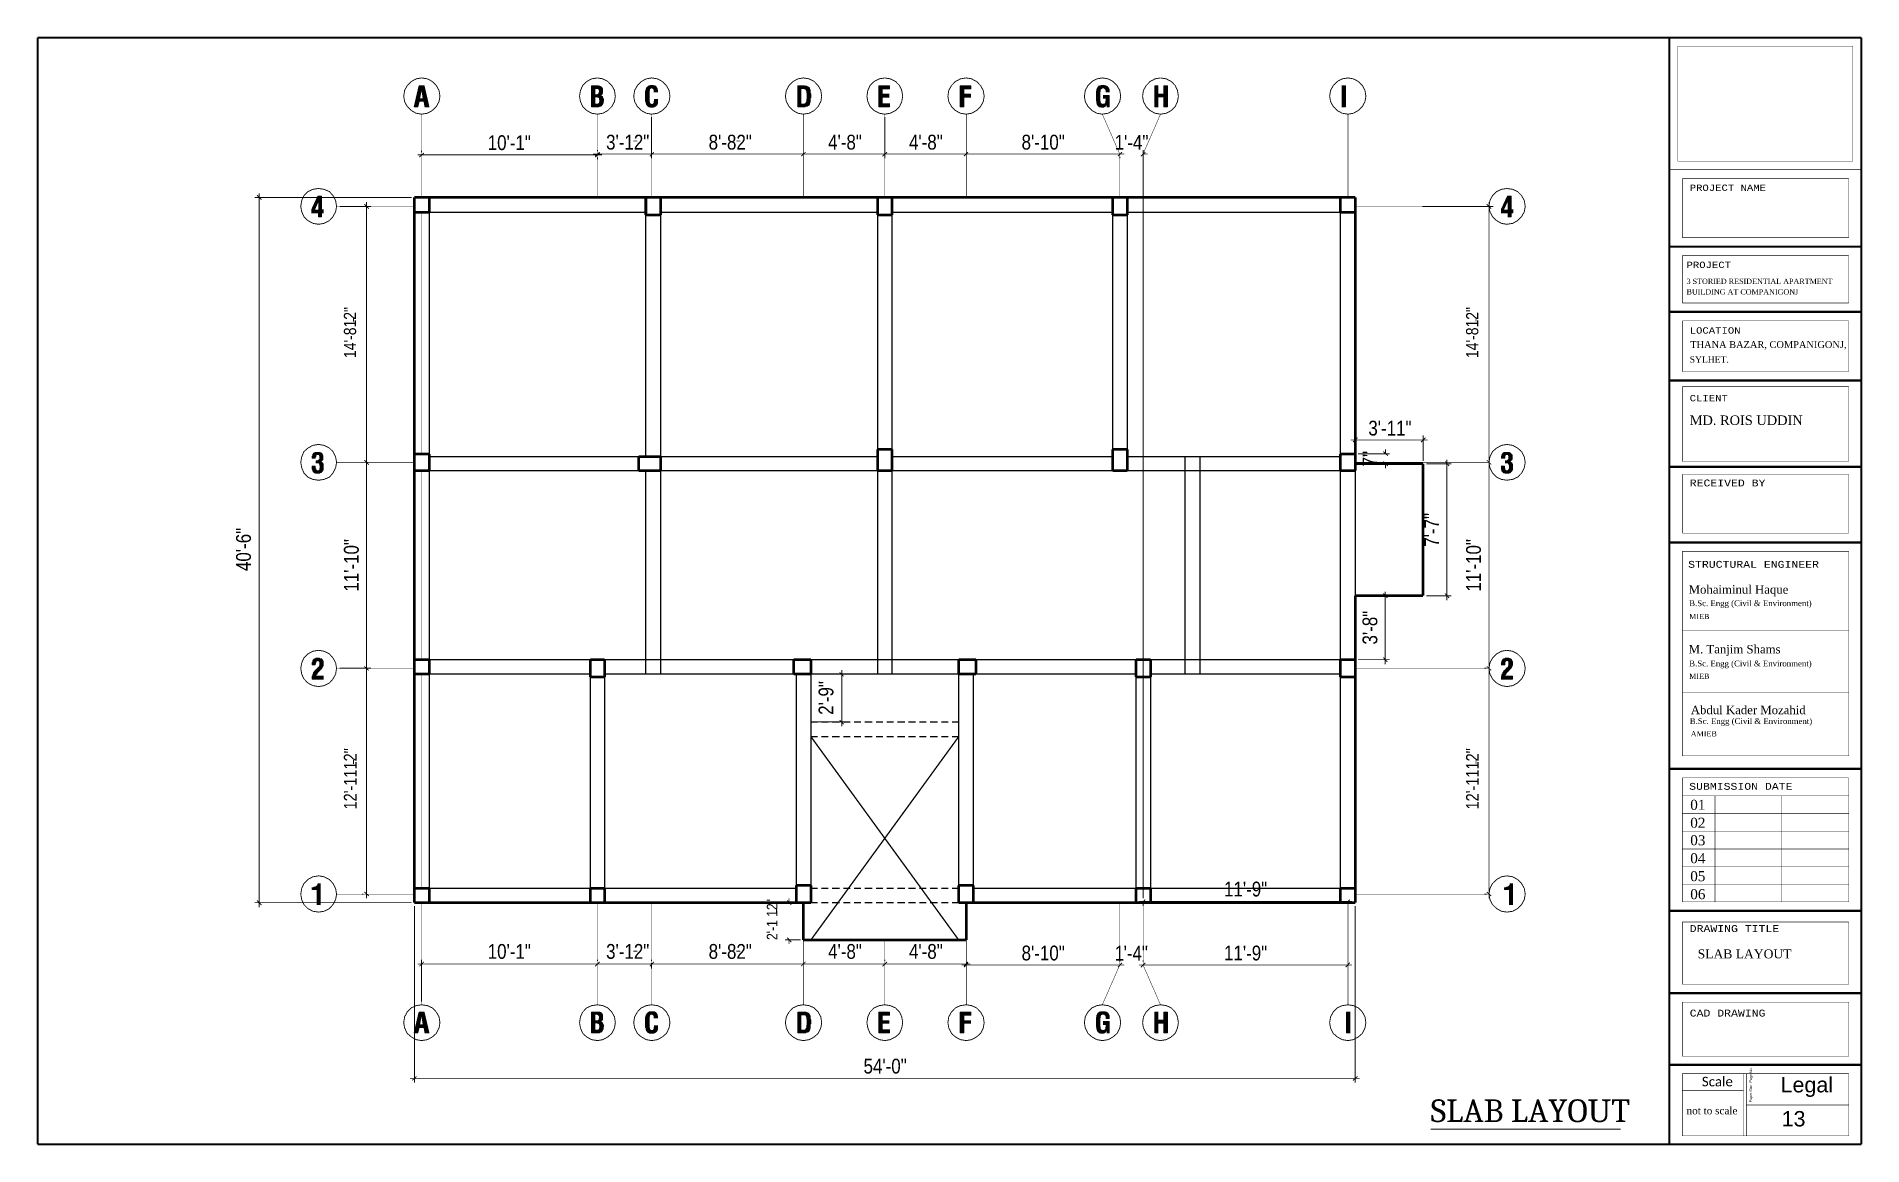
# Model space of a CAD drawing. Header units: millimetres. Extents: x 5 to 350, y 3 to 213.
import ezdxf

# ---------------------------------------------------------------- set-up
doc = ezdxf.new("R2010")
doc.units = ezdxf.units.MM
for name, color, linetype in [('H', 251, 'Continuous'), ('P', 255, 'Continuous'), ('T', 255, 'Continuous')]:
    doc.layers.add(name, color=color, linetype=linetype)
doc.styles.get("Standard").update_dxf_attribs({"font": 'arial.ttf'})

msp = doc.modelspace()

# ---------------------------------------------------------------- texts
at = {"layer": 'T', "attachment_point": 7}
for s, insert, char_height in [('{\\fArial Narrow|b0|i0|c0|p18;10\'-1"}', (90.4, 191.2), 2.8), ('{\\fArial Narrow|b0|i0|c0|p18;3\'-12"}', (112.8, 191.3), 2.8), ('{\\fArial Narrow|b0|i0|c0|p18;8\'-82"}', (132.2, 191.3), 2.8), ('{\\fArial Narrow|b0|i0|c0|p18;4\'-8"}', (154.8, 191.3), 2.8), ('{\\fArial Narrow|b0|i0|c0|p18;4\'-8"}', (170.1, 191.3), 2.8), ('{\\fArial Narrow|b0|i0|c0|p18;8\'-10"}', (191.4, 191.3), 2.8), ('{\\fArial Narrow|b0|i0|c0|p18;1\'-4"}', (209, 191.3), 2.8), ('{\\fCourier New|b0|i0|c0|p18;PROJECT NAME}', (317.8, 183.5), 1.2), ('{\\fCourier New|b0|i0|c0|p18;PROJECT}', (317.2, 168.9), 1.2), ('{\\fBook Antiqua|b0|i0|c0|p18;3 STORIED RESIDENTIAL APARTMENT}', (317.2, 165.9), 1), ('{\\fBook Antiqua|b0|i0|c0|p18;BUILDING AT COMPANIGONJ}', (317.2, 163.9), 1), ('{\\fCourier New|b0|i0|c0|p18;LOCATION}', (317.8, 156.5), 1.2), ('{\\fBook Antiqua|b0|i0|c0|p18;SYLHET.}', (317.8, 151), 1.2), ('{\\fBook Antiqua|b0|i0|c0|p18;THANA BAZAR, COMPANIGONJ,}', (317.9, 153.5), 1.3), ('{\\fCourier New|b0|i0|c0|p18;CLIENT}', (317.8, 143.7), 1.2), ('{\\fArial Narrow|b0|i0|c0|p18;3\'-11"}', (257, 137.2), 2.8), ('{\\fBook Antiqua|b0|i0|c0|p18;MD. ROIS UDDIN}', (317.8, 139.2), 1.8), ('{\\fCourier New|b0|i0|c0|p18;RECEIVED BY}', (317.8, 127.6), 1.3), ('{\\fCourier New|b0|i0|c0|p18;STRUCTURAL ENGINEER}', (317.5, 112.2), 1.3), ('{\\fBook Antiqua|b0|i0|c0|p18;Mohaiminul Haque}', (317.6, 106.8), 1.6), ('{\\fBook Antiqua|b0|i0|c0|p18;B.Sc. Engg (Civil & Environment)}', (317.7, 104.6), 1.1), ('{\\fBook Antiqua|b0|i0|c0|p18;MIEB}', (317.7, 102.5), 1), ('{\\fBook Antiqua|b0|i0|c0|p18;M. Tanjim Shams}', (317.6, 95.5), 1.6), ('{\\fBook Antiqua|b0|i0|c0|p18;B.Sc. Engg (Civil & Environment)}', (317.7, 93.2), 1.1), ('{\\fBook Antiqua|b0|i0|c0|p18;MIEB}', (317.7, 91.2), 1), ('{\\fBook Antiqua|b0|i0|c0|p18;B.Sc. Engg (Civil & Environment)}', (317.8, 82.3), 1.1), ('{\\fBook Antiqua|b0|i0|c0|p18;Abdul Kader Mozahid}', (318, 84.5), 1.6), ('{\\fBook Antiqua|b0|i0|c0|p18;AMIEB}', (318, 80.3), 1), ('{\\fCourier New|b0|i0|c0|p18;SUBMISSION DATE}', (317.7, 70.2), 1.3), ('{\\fBook Antiqua|b0|i0|c0|p18;01}', (317.9, 66.4), 1.9), ('{\\fBook Antiqua|b0|i0|c0|p18;02}', (317.9, 63), 1.9), ('{\\fBook Antiqua|b0|i0|c0|p18;03}', (317.9, 59.7), 1.9), ('{\\fBook Antiqua|b0|i0|c0|p18;04}', (317.9, 56.3), 1.9), ('{\\fArial Narrow|b0|i0|c0|p18;11\'-9"}', (229.7, 50), 2.8), ('{\\fBook Antiqua|b0|i0|c0|p18;05}', (317.9, 52.9), 1.9), ('{\\fBook Antiqua|b0|i0|c0|p18;06}', (317.9, 49.5), 1.9), ('{\\fCourier New|b0|i0|c0|p18;DRAWING TITLE}', (317.8, 43.3), 1.3), ('{\\fArial Narrow|b0|i0|c0|p18;10\'-1"}', (90.4, 38.2), 2.8), ('{\\fArial Narrow|b0|i0|c0|p18;3\'-12"}', (112.8, 38.2), 2.8), ('{\\fArial Narrow|b0|i0|c0|p18;8\'-82"}', (132.2, 38.2), 2.8), ('{\\fArial Narrow|b0|i0|c0|p18;4\'-8"}', (154.8, 38.2), 2.8), ('{\\fArial Narrow|b0|i0|c0|p18;4\'-8"}', (170.1, 38.2), 2.8), ('{\\fArial Narrow|b0|i0|c0|p18;8\'-10"}', (191.4, 37.9), 2.8), ('{\\fArial Narrow|b0|i0|c0|p18;1}', (209, 37.9), 2.8), ('{\\fArial Narrow|b0|i0|c0|p18;\'-4"}', (210.7, 37.9), 2.8), ('{\\fArial Narrow|b0|i0|c0|p18;11\'-9"}', (229.7, 37.9), 2.8), ('{\\fBook Antiqua|b0|i0|c0|p18;SLAB LAYOUT}', (319.3, 38.3), 1.7), ('{\\fCourier New|b0|i0|c0|p18;CAD DRAWING}', (317.8, 27.3), 1.3), ('{\\fArial Narrow|b0|i0|c0|p18;54\'-0"}', (161.5, 16.5), 2.8), ('{\\fCalibri|b0|i0|c0|p18;Scale}', (320.1, 14.1), 1.8), ('{\\fArial|b0|i0|c0|p18;Legal}', (335, 12.1), 2.9), ('{\\fCambria|b0|i0|c0|p18;SLAB LAYOUT}', (268.8, 7.3), 4.3), ('{\\fBook Antiqua|b0|i0|c0|p18;not to scale}', (317.2, 8.8), 1.4), ('{\\fArial|b0|i0|c0|p18;13}', (335.2, 6.5), 2.9)]:
    msp.add_mtext(s, dxfattribs=dict(at, insert=insert, char_height=char_height))
at = {"layer": 'T', "attachment_point": 1, "rotation": 90}
for s, insert, char_height in [('{\\fArial Narrow|b0|i0|c0|p18;14\'-812"}', (63.2, 151.9), 2.3), ('{\\fArial Narrow|b0|i0|c0|p18;14\'-812"}', (275.5, 151.9), 2.3), ('{\\fArial Narrow|b0|i0|c0|p18;7"}', (255.9, 131.4), 2.8), ('{\\fArial Narrow|b0|i0|c0|p18;7\'-7"}', (267.6, 116.2), 2.8), ('{\\fArial Narrow|b0|i0|c0|p18;40\'-6"}', (42.8, 111.6), 2.8), ('{\\fArial Narrow|b0|i0|c0|p18;11\'-10"}', (63.2, 107.7), 2.8), ('{\\fArial Narrow|b0|i0|c0|p18;11\'-10"}', (275.5, 107.7), 2.8), ('{\\fArial Narrow|b0|i0|c0|p18;3\'-8"}', (255.9, 97.7), 2.8), ('{\\fArial Narrow|b0|i0|c0|p18;2\'-9"}', (153, 84.4), 2.8), ('{\\fArial Narrow|b0|i0|c0|p18;12\'-1112"}', (63.2, 66.5), 2.4), ('{\\fArial Narrow|b0|i0|c0|p18;12\'-1112"}', (275.5, 66.5), 2.4), ('{\\fArial Narrow|b0|i0|c0|p18;2\'-1 12"}', (143.2, 41.8), 2), ('{\\fArial Narrow|b0|i0|c0|p18;Paper Size  Page No.}', (329.1, 11.1), 0.5)]:
    msp.add_mtext(s, dxfattribs=dict(at, insert=insert, char_height=char_height))

# ---------------------------------------------------------------- hatches: boundary and pattern name
at = {"layer": 'H', "linetype": 'Continuous'}
for points in [[(76.447, 199.39), (77.382, 203.447), (78.405, 203.447), (77.893, 202.688), (77.558, 200.995), (78.317, 200.413), (77.47, 200.413), (77.223, 199.39), (76.447, 199.39)], [(78.493, 199.39), (78.317, 200.413), (77.558, 200.995), (78.14, 200.995), (77.893, 202.688), (78.405, 203.447), (79.34, 199.39), (78.493, 199.39)], [(109.978, 199.39), (109.978, 203.447), (111.337, 203.447), (111.425, 203.376), (111.672, 203.376), (111.76, 203.288), (111.848, 203.288), (112.095, 203.024), (112.095, 202.953), (110.913, 202.865), (110.737, 202.865), (110.737, 201.754), (112.007, 201.754), (111.848, 201.595), (111.76, 201.595), (111.848, 201.507), (111.936, 201.507), (112.007, 201.418), (112.095, 201.418), (112.183, 201.33), (112.183, 201.26), (110.737, 201.26), (110.737, 199.99), (112.183, 199.902), (112.095, 199.813), (112.095, 199.725), (112.007, 199.725), (112.007, 199.637), (111.936, 199.566), (111.848, 199.566), (111.76, 199.478), (111.584, 199.478), (111.425, 199.39), (109.978, 199.39)], [(112.183, 199.902), (110.737, 199.99), (111.248, 199.99), (111.337, 200.06), (111.425, 200.06), (111.425, 200.148), (111.513, 200.148), (111.513, 200.413), (111.584, 200.484), (111.584, 200.748), (111.513, 200.836), (111.513, 201.083), (111.425, 201.083), (111.337, 201.172), (111.248, 201.172), (111.16, 201.26), (112.183, 201.26), (112.183, 201.172), (112.272, 201.083), (112.272, 200.907), (112.36, 200.836), (112.36, 200.484), (112.272, 200.413), (112.272, 200.06), (112.183, 199.99), (112.183, 199.902)], [(111.09, 201.754), (111.248, 201.842), (111.337, 201.842), (111.337, 201.93), (111.425, 202.018), (111.425, 202.177), (111.513, 202.265), (111.513, 202.53), (111.425, 202.6), (111.425, 202.688), (111.248, 202.865), (110.913, 202.865), (112.095, 202.953), (112.183, 202.865), (112.183, 202.018), (112.095, 201.93), (112.095, 201.842), (112.007, 201.754), (111.09, 201.754)], [(121.073, 199.302), (120.985, 199.39), (120.826, 199.39), (120.562, 199.637), (120.562, 199.725), (120.474, 199.725), (120.403, 199.902), (120.403, 199.99), (120.315, 200.06), (120.315, 200.325), (120.227, 200.413), (120.227, 202.442), (120.315, 202.6), (120.315, 202.777), (120.403, 202.865), (120.403, 202.953), (121.32, 202.953), (121.25, 202.865), (121.162, 202.865), (121.073, 202.777), (121.073, 202.53), (120.985, 202.442), (120.985, 200.413), (121.073, 200.325), (121.073, 200.148), (121.162, 200.06), (121.162, 199.99), (121.25, 199.99), (121.408, 199.902), (122.52, 199.902), (122.432, 199.813), (122.432, 199.725), (122.343, 199.725), (122.343, 199.637), (122.255, 199.566), (122.167, 199.566), (122.008, 199.39), (121.832, 199.39), (121.744, 199.302), (121.073, 199.302)], [(121.832, 202.177), (121.832, 202.688), (121.673, 202.865), (121.585, 202.865), (121.497, 202.953), (120.403, 202.953), (120.403, 203.024), (120.65, 203.288), (120.738, 203.288), (120.897, 203.447), (121.073, 203.447), (121.162, 203.535), (121.673, 203.535), (121.744, 203.447), (122.008, 203.447), (122.096, 203.376), (122.167, 203.376), (122.255, 203.288), (122.255, 203.2), (122.343, 203.2), (122.343, 203.112), (122.432, 203.024), (122.432, 202.953), (122.52, 202.865), (122.52, 202.688), (122.59, 202.6), (122.59, 202.177), (121.832, 202.177)], [(121.585, 199.902), (121.673, 199.99), (121.744, 199.99), (121.744, 200.06), (121.832, 200.148), (121.832, 200.413), (121.92, 200.572), (121.92, 200.836), (122.59, 200.836), (122.59, 200.06), (122.52, 199.99), (122.52, 199.902), (121.585, 199.902)], [(149.013, 199.39), (149.013, 203.447), (150.283, 203.447), (150.46, 203.376), (150.795, 203.376), (150.883, 203.288), (150.954, 203.288), (151.13, 203.112), (151.218, 203.112), (151.306, 203.024), (151.306, 202.953), (150.036, 202.865), (149.684, 202.865), (149.684, 199.99), (151.306, 199.99), (151.306, 199.813), (151.13, 199.637), (151.042, 199.637), (150.883, 199.478), (150.53, 199.478), (150.46, 199.39), (149.013, 199.39)], [(150.283, 199.99), (150.372, 200.06), (150.53, 200.06), (150.53, 200.148), (150.618, 200.237), (150.618, 200.325), (150.707, 200.413), (150.707, 200.836), (150.795, 200.907), (150.795, 201.93), (150.707, 202.106), (150.707, 202.442), (150.618, 202.53), (150.618, 202.6), (150.46, 202.777), (150.372, 202.777), (150.283, 202.865), (150.036, 202.865), (151.306, 202.953), (151.377, 202.777), (151.377, 202.688), (151.465, 202.6), (151.465, 202.106), (151.553, 201.93), (151.553, 201.083), (151.465, 200.995), (151.465, 200.325), (151.377, 200.237), (151.377, 200.06), (151.306, 199.99), (150.283, 199.99)], [(164.342, 199.39), (164.342, 203.447), (166.458, 203.447), (166.458, 202.777), (165.1, 202.777), (165.1, 201.842), (166.37, 201.842), (166.37, 201.172), (165.1, 201.172), (165.1, 200.06), (166.458, 200.06), (166.458, 199.39), (164.342, 199.39)], [(179.74, 199.39), (179.74, 203.447), (181.857, 203.447), (181.857, 202.777), (180.516, 202.777), (180.516, 201.842), (181.786, 201.842), (181.786, 201.172), (180.516, 201.172), (180.516, 199.39), (179.74, 199.39)], [(205.652, 199.902), (205.652, 200.06), (205.564, 200.148), (205.564, 200.484), (205.493, 200.66), (205.493, 202.353), (205.564, 202.442), (205.564, 202.688), (205.652, 202.865), (205.652, 202.953), (205.828, 203.112), (205.828, 203.2), (205.987, 203.376), (206.163, 203.376), (206.252, 203.447), (206.41, 203.447), (206.498, 203.535), (207.01, 203.535), (207.186, 203.447), (207.345, 203.447), (207.433, 203.376), (207.522, 203.376), (207.61, 203.288), (207.68, 203.288), (207.768, 203.2), (207.768, 203.112), (207.857, 203.024), (206.834, 202.953), (206.675, 202.953), (206.587, 202.865), (206.498, 202.865), (206.41, 202.777), (206.41, 202.688), (206.34, 202.688), (206.34, 202.353), (206.252, 202.265), (206.252, 200.572), (206.34, 200.484), (206.34, 200.237), (206.587, 199.99), (206.675, 199.99), (206.763, 199.902), (205.652, 199.902)], [(207.522, 199.39), (207.522, 199.902), (206.763, 199.902), (206.922, 199.99), (207.098, 199.99), (207.186, 200.06), (207.186, 200.148), (207.257, 200.237), (207.257, 200.484), (207.345, 200.572), (207.345, 200.995), (206.834, 200.995), (206.834, 201.595), (208.033, 201.595), (208.033, 199.39), (207.522, 199.39)], [(207.345, 202.177), (207.345, 202.53), (207.257, 202.6), (207.257, 202.688), (207.01, 202.953), (206.834, 202.953), (207.857, 203.024), (207.945, 202.953), (207.945, 202.777), (208.033, 202.688), (208.033, 202.177), (207.345, 202.177)], [(216.57, 199.39), (216.57, 203.447), (217.258, 203.447), (217.258, 201.842), (218.264, 201.26), (217.258, 201.26), (217.258, 199.39), (216.57, 199.39)], [(218.264, 199.39), (218.264, 201.26), (217.258, 201.842), (218.264, 201.842), (218.264, 203.447), (219.04, 203.447), (219.04, 199.39), (218.264, 199.39)], [(251.972, 199.39), (251.972, 203.447), (252.73, 203.447), (252.73, 199.39), (251.972, 199.39)], [(206.41, 199.302), (206.34, 199.39), (206.075, 199.39), (205.74, 199.725), (205.74, 199.813), (205.652, 199.902), (207.522, 199.902), (207.433, 199.725), (207.345, 199.637), (207.345, 199.566), (207.257, 199.478), (207.186, 199.478), (207.098, 199.39), (207.01, 199.39), (206.922, 199.302), (206.41, 199.302)], [(57.062, 179.317), (57.062, 180.005), (58.244, 182.545), (59.02, 182.545), (58.42, 181.61), (57.662, 179.917), (57.062, 179.317)], [(58.332, 178.558), (58.332, 179.317), (57.062, 179.317), (57.662, 179.917), (58.42, 179.917), (58.42, 181.61), (59.02, 182.545), (59.02, 180.005), (59.355, 180.005), (59.355, 179.317), (59.02, 179.317), (59.02, 178.558), (58.332, 178.558)], [(282.116, 179.317), (282.116, 180.005), (283.298, 182.545), (284.057, 182.545), (283.386, 181.61), (282.61, 179.917), (282.116, 179.317)], [(283.386, 178.558), (283.386, 179.317), (282.116, 179.317), (282.61, 179.917), (283.386, 179.917), (283.386, 181.61), (284.057, 182.545), (284.057, 180.005), (284.392, 180.005), (284.392, 179.317), (284.057, 179.317), (284.057, 178.558), (283.386, 178.558)], [(57.15, 132.927), (57.15, 133.35), (57.238, 133.438), (57.238, 133.685), (58.244, 133.597), (58.085, 133.597), (57.997, 133.526), (57.908, 133.526), (57.908, 133.174), (57.82, 133.103), (57.82, 132.927), (57.15, 132.927)], [(57.908, 130.052), (57.75, 130.14), (57.662, 130.14), (57.573, 130.21), (57.485, 130.21), (57.485, 130.298), (57.397, 130.387), (57.326, 130.387), (57.326, 130.475), (57.238, 130.563), (57.238, 130.722), (57.15, 130.898), (57.15, 131.48), (57.82, 131.48), (57.82, 131.057), (57.908, 130.986), (57.908, 130.81), (58.085, 130.634), (58.244, 130.634), (59.267, 130.563), (58.932, 130.21), (58.843, 130.21), (58.755, 130.14), (58.667, 130.14), (58.596, 130.052), (57.908, 130.052)], [(57.908, 131.992), (57.908, 132.503), (58.173, 132.503), (58.332, 132.592), (58.42, 132.592), (58.42, 132.68), (58.508, 132.68), (58.508, 132.75), (58.596, 132.838), (58.596, 133.35), (58.508, 133.438), (58.508, 133.526), (58.42, 133.597), (58.244, 133.597), (57.238, 133.685), (57.326, 133.773), (57.397, 133.773), (57.397, 133.862), (57.573, 134.02), (57.662, 134.02), (57.75, 134.108), (58.667, 134.108), (58.755, 134.02), (58.843, 134.02), (59.178, 133.685), (59.178, 133.597), (59.267, 133.438), (59.267, 132.68), (58.932, 132.327), (58.843, 132.327), (58.843, 132.256), (58.932, 132.256), (59.02, 132.168), (59.09, 132.168), (59.178, 132.08), (58.085, 131.992), (57.908, 131.992)], [(59.267, 130.563), (58.244, 130.634), (58.42, 130.634), (58.596, 130.81), (58.596, 130.986), (58.667, 131.145), (58.667, 131.48), (58.596, 131.568), (58.596, 131.833), (58.508, 131.833), (58.508, 131.904), (58.42, 131.992), (58.085, 131.992), (59.178, 132.08), (59.267, 131.992), (59.267, 131.904), (59.355, 131.833), (59.355, 130.722), (59.267, 130.634), (59.267, 130.563)], [(282.116, 132.927), (282.116, 133.262), (282.187, 133.35), (282.187, 133.526), (282.275, 133.685), (283.21, 133.597), (283.034, 133.597), (282.875, 133.438), (282.875, 132.927), (282.116, 132.927)], [(282.875, 130.052), (282.787, 130.14), (282.61, 130.14), (282.54, 130.21), (282.452, 130.21), (282.452, 130.298), (282.363, 130.387), (282.275, 130.387), (282.275, 130.475), (282.187, 130.563), (282.187, 130.722), (282.116, 130.898), (282.116, 131.48), (282.787, 131.48), (282.787, 131.057), (282.875, 130.986), (282.875, 130.81), (283.034, 130.634), (283.21, 130.634), (284.233, 130.563), (283.81, 130.14), (283.633, 130.14), (283.545, 130.052), (282.875, 130.052)], [(282.875, 131.992), (282.875, 132.503), (283.21, 132.503), (283.298, 132.592), (283.386, 132.592), (283.386, 132.68), (283.457, 132.68), (283.457, 132.75), (283.545, 132.838), (283.545, 133.35), (283.457, 133.438), (283.457, 133.526), (283.386, 133.597), (283.21, 133.597), (282.275, 133.685), (282.275, 133.773), (282.363, 133.773), (282.363, 133.862), (282.452, 133.862), (282.452, 133.95), (282.54, 134.02), (282.61, 134.02), (282.698, 134.108), (283.633, 134.108), (283.722, 134.02), (283.81, 134.02), (284.057, 133.773), (284.145, 133.773), (284.145, 133.685), (284.233, 133.597), (284.233, 132.68), (283.968, 132.415), (283.968, 132.327), (283.81, 132.327), (283.81, 132.256), (283.88, 132.256), (283.968, 132.168), (284.057, 132.168), (284.145, 132.08), (283.034, 131.992), (282.875, 131.992)], [(284.233, 130.563), (283.21, 130.634), (283.386, 130.634), (283.545, 130.81), (283.545, 130.898), (283.633, 130.986), (283.633, 131.568), (283.545, 131.745), (283.545, 131.833), (283.386, 131.992), (283.034, 131.992), (284.145, 132.08), (284.233, 131.992), (284.233, 131.904), (284.304, 131.833), (284.304, 130.722), (284.233, 130.634), (284.233, 130.563)], [(57.15, 91.105), (57.15, 91.687), (57.238, 91.775), (57.238, 91.952), (57.326, 92.11), (57.397, 92.198), (57.397, 92.375), (57.485, 92.463), (57.485, 92.534), (57.82, 92.886), (57.82, 92.957), (57.908, 92.957), (58.085, 93.133), (58.085, 93.222), (58.244, 93.31), (58.332, 93.38), (58.332, 93.468), (58.42, 93.468), (58.508, 93.557), (58.508, 93.645), (58.596, 93.733), (58.596, 94.403), (58.42, 94.58), (58.332, 94.58), (58.244, 94.65), (57.238, 94.65), (57.326, 94.738), (57.326, 94.827), (57.397, 94.827), (57.397, 94.915), (57.485, 94.915), (57.662, 95.074), (57.82, 95.074), (57.908, 95.162), (58.596, 95.162), (58.667, 95.074), (58.932, 95.074), (59.02, 95.003), (59.02, 94.915), (59.09, 94.915), (59.178, 94.827), (59.178, 94.738), (59.267, 94.65), (59.267, 94.58), (59.355, 94.492), (59.355, 93.733), (59.267, 93.645), (59.267, 93.557), (59.178, 93.468), (59.178, 93.38), (59.09, 93.31), (59.09, 93.222), (58.173, 92.287), (58.173, 92.11), (58.085, 92.04), (57.997, 92.04), (57.997, 91.952), (57.908, 91.863), (57.908, 91.775), (59.355, 91.775), (59.355, 91.105), (57.15, 91.105)], [(57.15, 93.804), (57.15, 94.315), (57.238, 94.403), (57.238, 94.65), (58.244, 94.65), (58.173, 94.58), (58.085, 94.58), (57.908, 94.403), (57.908, 94.227), (57.82, 94.068), (57.82, 93.804), (57.15, 93.804)], [(282.116, 91.105), (282.116, 91.616), (282.187, 91.687), (282.187, 91.952), (282.275, 92.11), (282.363, 92.198), (282.363, 92.375), (282.54, 92.534), (282.54, 92.622), (283.457, 93.557), (283.457, 93.645), (283.545, 93.733), (283.545, 94.403), (283.457, 94.492), (283.457, 94.58), (283.386, 94.58), (283.21, 94.65), (282.275, 94.65), (282.275, 94.738), (282.363, 94.827), (282.363, 94.915), (282.452, 94.915), (282.61, 95.074), (282.787, 95.074), (282.875, 95.162), (283.545, 95.162), (283.722, 95.074), (283.88, 95.074), (284.145, 94.827), (284.145, 94.738), (284.233, 94.65), (284.233, 94.58), (284.304, 94.492), (284.304, 93.733), (284.233, 93.645), (284.233, 93.557), (284.145, 93.468), (284.145, 93.38), (284.057, 93.31), (284.057, 93.222), (283.633, 92.798), (283.633, 92.71), (283.545, 92.71), (283.457, 92.534), (283.298, 92.463), (283.122, 92.287), (283.122, 92.11), (283.034, 92.04), (282.963, 92.04), (282.963, 91.952), (282.875, 91.863), (282.875, 91.775), (284.304, 91.775), (284.304, 91.105), (282.116, 91.105)], [(282.116, 93.804), (282.116, 94.227), (282.187, 94.315), (282.187, 94.58), (282.275, 94.65), (283.21, 94.65), (283.122, 94.58), (283.034, 94.58), (282.875, 94.403), (282.875, 93.804), (282.116, 93.804)], [(58.085, 48.436), (58.085, 51.312), (57.15, 51.312), (57.15, 51.735), (57.397, 51.735), (57.485, 51.823), (57.75, 51.823), (57.82, 51.894), (57.908, 51.894), (57.908, 51.982), (57.997, 51.982), (58.173, 52.158), (58.173, 52.246), (58.244, 52.317), (58.244, 52.493), (58.755, 52.493), (58.755, 48.436), (58.085, 48.436)], [(283.633, 48.436), (283.633, 51.312), (282.698, 51.312), (282.698, 51.735), (282.963, 51.735), (283.122, 51.823), (283.298, 51.823), (283.386, 51.894), (283.457, 51.894), (283.457, 51.982), (283.545, 51.982), (283.81, 52.246), (283.81, 52.493), (284.304, 52.493), (284.304, 48.436), (283.633, 48.436)], [(76.447, 24.218), (77.382, 28.187), (78.405, 28.187), (77.893, 27.517), (77.558, 25.823), (78.317, 25.224), (77.47, 25.224), (77.223, 24.218), (76.447, 24.218)], [(78.493, 24.218), (78.317, 25.224), (77.558, 25.823), (78.14, 25.823), (77.893, 27.517), (78.405, 28.187), (79.34, 24.218), (78.493, 24.218)], [(109.978, 24.218), (109.978, 28.187), (111.672, 28.187), (111.76, 28.116), (111.848, 28.116), (111.936, 28.028), (111.936, 27.94), (112.007, 27.94), (112.095, 27.852), (112.095, 27.764), (110.913, 27.693), (110.737, 27.693), (110.737, 26.582), (112.007, 26.494), (111.936, 26.494), (111.76, 26.335), (111.936, 26.335), (112.183, 26.07), (110.737, 26.07), (110.737, 24.8), (112.183, 24.73), (112.095, 24.642), (112.095, 24.553), (111.848, 24.306), (111.672, 24.306), (111.584, 24.218), (109.978, 24.218)], [(112.007, 26.494), (110.737, 26.582), (111.248, 26.582), (111.425, 26.758), (111.425, 26.917), (111.513, 27.093), (111.513, 27.27), (111.425, 27.428), (111.425, 27.517), (111.337, 27.517), (111.337, 27.605), (111.248, 27.605), (111.09, 27.693), (110.913, 27.693), (112.095, 27.764), (112.183, 27.693), (112.183, 26.758), (112.095, 26.67), (112.095, 26.582), (112.007, 26.494)], [(120.985, 24.13), (120.897, 24.218), (120.826, 24.218), (120.738, 24.306), (120.65, 24.306), (120.562, 24.377), (120.562, 24.465), (120.403, 24.642), (120.403, 24.73), (120.315, 24.888), (120.315, 25.153), (120.227, 25.224), (120.227, 27.27), (120.315, 27.34), (120.315, 27.605), (120.403, 27.693), (120.403, 27.764), (121.408, 27.693), (121.25, 27.693), (121.073, 27.517), (121.073, 27.34), (120.985, 27.27), (120.985, 25.224), (121.073, 25.153), (121.073, 24.977), (121.162, 24.888), (121.162, 24.8), (121.25, 24.73), (122.52, 24.73), (122.432, 24.642), (122.432, 24.553), (122.167, 24.306), (122.096, 24.306), (122.008, 24.218), (121.92, 24.218), (121.832, 24.13), (120.985, 24.13)], [(121.832, 27.005), (121.832, 27.517), (121.744, 27.517), (121.585, 27.693), (121.408, 27.693), (120.403, 27.764), (120.826, 28.187), (120.897, 28.187), (120.985, 28.275), (121.92, 28.275), (122.008, 28.187), (122.096, 28.187), (122.167, 28.116), (122.255, 28.116), (122.255, 28.028), (122.343, 28.028), (122.343, 27.94), (122.432, 27.852), (122.432, 27.764), (122.52, 27.693), (122.52, 27.517), (122.59, 27.34), (122.59, 27.005), (121.832, 27.005)], [(149.013, 24.218), (149.013, 28.187), (150.707, 28.187), (150.795, 28.116), (150.883, 28.116), (150.954, 28.028), (151.042, 28.028), (151.306, 27.764), (151.306, 27.693), (150.036, 27.605), (149.684, 27.605), (149.684, 24.8), (151.306, 24.73), (151.306, 24.642), (151.042, 24.377), (150.954, 24.377), (150.883, 24.306), (150.707, 24.306), (150.618, 24.218), (149.013, 24.218)], [(151.306, 24.73), (149.684, 24.8), (150.372, 24.8), (150.53, 24.888), (150.53, 24.977), (150.618, 25.065), (150.618, 25.153), (150.707, 25.224), (150.707, 25.647), (150.795, 25.735), (150.795, 26.758), (150.707, 26.846), (150.707, 27.27), (150.618, 27.34), (150.618, 27.428), (150.46, 27.605), (150.036, 27.605), (151.306, 27.693), (151.377, 27.605), (151.377, 27.517), (151.465, 27.428), (151.465, 26.846), (151.553, 26.758), (151.553, 25.912), (151.465, 25.823), (151.465, 25.153), (151.377, 25.065), (151.377, 24.8), (151.306, 24.73)], [(164.342, 24.218), (164.342, 28.187), (166.458, 28.187), (166.458, 27.517), (165.1, 27.517), (165.1, 26.582), (166.37, 26.582), (166.37, 26), (165.1, 26), (165.1, 24.888), (166.458, 24.888), (166.458, 24.218), (164.342, 24.218)], [(179.74, 24.218), (179.74, 28.187), (181.857, 28.187), (181.857, 27.517), (180.516, 27.517), (180.516, 26.582), (181.786, 26.582), (181.786, 26), (180.516, 26), (180.516, 24.218), (179.74, 24.218)], [(205.652, 24.73), (205.652, 24.888), (205.564, 24.977), (205.564, 25.312), (205.493, 25.4), (205.493, 27.093), (205.564, 27.182), (205.564, 27.517), (205.652, 27.605), (205.652, 27.693), (205.74, 27.764), (205.74, 27.852), (205.828, 27.94), (205.828, 28.028), (205.916, 28.028), (206.075, 28.187), (206.252, 28.187), (206.34, 28.275), (207.257, 28.275), (207.345, 28.187), (207.522, 28.187), (207.68, 28.028), (207.768, 28.028), (207.768, 27.94), (207.857, 27.852), (207.857, 27.764), (206.834, 27.693), (206.587, 27.693), (206.498, 27.605), (206.41, 27.605), (206.41, 27.517), (206.34, 27.428), (206.34, 27.182), (206.252, 27.005), (206.252, 25.4), (206.34, 25.312), (206.34, 24.977), (206.498, 24.8), (206.587, 24.8), (206.675, 24.73), (205.652, 24.73)], [(207.345, 26.917), (207.345, 27.34), (207.257, 27.428), (207.257, 27.517), (207.186, 27.517), (207.186, 27.605), (207.098, 27.693), (206.834, 27.693), (207.857, 27.764), (207.945, 27.693), (207.945, 27.605), (208.033, 27.517), (208.033, 26.917), (207.345, 26.917)], [(216.57, 24.218), (216.57, 28.187), (217.258, 28.187), (217.258, 26.67), (218.264, 26), (217.258, 26), (217.258, 24.218), (216.57, 24.218)], [(218.264, 24.218), (218.264, 26), (217.258, 26.67), (218.264, 26.67), (218.264, 28.187), (219.04, 28.187), (219.04, 24.218), (218.264, 24.218)], [(252.818, 24.218), (252.818, 28.187), (253.577, 28.187), (253.577, 24.218), (252.818, 24.218)], [(112.183, 24.73), (110.737, 24.8), (111.337, 24.8), (111.513, 24.977), (111.513, 25.153), (111.584, 25.312), (111.584, 25.576), (111.513, 25.647), (111.513, 25.823), (111.337, 26), (111.16, 26), (111.09, 26.07), (112.183, 26.07), (112.183, 26), (112.272, 25.912), (112.272, 25.735), (112.36, 25.576), (112.36, 25.312), (112.272, 25.224), (112.272, 24.888), (112.183, 24.8), (112.183, 24.73)], [(121.673, 24.73), (121.744, 24.8), (121.744, 24.888), (121.832, 24.977), (121.832, 25.224), (121.92, 25.4), (121.92, 25.647), (122.59, 25.647), (122.59, 24.888), (122.52, 24.8), (122.52, 24.73), (121.673, 24.73)], [(207.522, 24.218), (207.522, 24.642), (205.652, 24.73), (207.01, 24.73), (207.257, 24.977), (207.257, 25.224), (207.345, 25.4), (207.345, 25.735), (206.834, 25.735), (206.834, 26.423), (208.033, 26.423), (208.033, 24.218), (207.522, 24.218)], [(206.34, 24.13), (206.163, 24.218), (206.075, 24.218), (205.987, 24.306), (205.916, 24.306), (205.916, 24.377), (205.74, 24.553), (205.74, 24.642), (205.652, 24.73), (207.522, 24.642), (207.345, 24.465), (207.345, 24.377), (207.186, 24.218), (207.098, 24.218), (207.01, 24.13), (206.34, 24.13)]]:
    msp.add_hatch(color=256, dxfattribs=at).paths.add_polyline_path(points)

# ---------------------------------------------------------------- linework, layer by layer
at = {"layer": 'P'}
for points, const_width in [([(5.256, 212.513), (350.273, 212.513)], 0.423), ([(5.256, 3.14), (5.256, 212.513)], 0.423), ([(5.256, 212.513), (350.273, 212.513)], 0.423), ([(5.256, 3.14), (5.256, 212.513)], 0.423), ([(313.937, 3.14), (313.937, 212.513)], 0.423), ([(313.937, 212.513), (350.273, 212.513)], 0.423), ([(313.937, 3.14), (313.937, 212.513)], 0.423), ([(313.937, 212.513), (350.273, 212.513)], 0.423), ([(313.937, 187.537), (313.937, 212.513)], 0.085), ([(313.937, 212.513), (350.273, 212.513)], 0.085), ([(313.937, 187.537), (313.937, 212.513)], 0.085), ([(313.937, 212.513), (350.273, 212.513)], 0.085), ([(313.937, 187.537), (313.937, 212.513)], 0.085), ([(313.937, 212.513), (350.273, 212.513)], 0.085), ([(313.937, 187.537), (313.937, 212.513)], 0.085), ([(313.937, 212.513), (350.273, 212.513)], 0.085), ([(315.56, 189.142), (315.56, 210.908)], 0.085), ([(315.56, 210.908), (348.65, 210.908)], 0.085), ([(348.65, 210.908), (348.65, 189.142)], 0.085), ([(350.273, 212.513), (350.273, 3.14)], 0.423), ([(350.273, 212.513), (350.273, 3.14)], 0.423), ([(350.273, 212.513), (350.273, 187.537)], 0.085), ([(350.273, 212.513), (350.273, 187.537)], 0.085), ([(350.273, 212.513), (350.273, 187.537)], 0.085), ([(350.273, 212.513), (350.273, 187.537)], 0.085), ([(75.953, 204.223), (75.177, 203.447)], 0.169), ([(76.87, 204.717), (75.953, 204.223)], 0.169), ([(77.893, 204.893), (76.87, 204.717)], 0.169), ([(78.987, 204.717), (77.893, 204.893)], 0.169), ([(79.922, 204.223), (78.987, 204.717)], 0.169), ([(80.68, 203.447), (79.922, 204.223)], 0.169), ([(109.132, 204.223), (108.373, 203.447)], 0.169), ([(110.067, 204.717), (109.132, 204.223)], 0.169), ([(111.16, 204.893), (110.067, 204.717)], 0.169), ([(112.183, 204.717), (111.16, 204.893)], 0.169), ([(113.118, 204.223), (112.183, 204.717)], 0.169), ([(113.877, 203.447), (113.118, 204.223)], 0.169), ([(119.468, 204.223), (118.71, 203.447)], 0.169), ([(120.403, 204.717), (119.468, 204.223)], 0.169), ([(121.408, 204.893), (120.403, 204.717)], 0.169), ([(122.52, 204.717), (121.408, 204.893)], 0.169), ([(123.437, 204.223), (122.52, 204.717)], 0.169), ([(124.213, 203.447), (123.437, 204.223)], 0.169), ([(148.167, 204.223), (147.408, 203.447)], 0.169), ([(149.102, 204.717), (148.167, 204.223)], 0.169), ([(150.107, 204.893), (149.102, 204.717)], 0.169), ([(151.218, 204.717), (150.107, 204.893)], 0.169), ([(152.153, 204.223), (151.218, 204.717)], 0.169), ([(152.912, 203.447), (152.153, 204.223)], 0.169), ([(163.495, 204.223), (162.736, 203.447)], 0.169), ([(164.5, 204.717), (163.495, 204.223)], 0.169), ([(165.523, 204.893), (164.5, 204.717)], 0.169), ([(166.546, 204.717), (165.523, 204.893)], 0.169), ([(167.552, 204.223), (166.546, 204.717)], 0.169), ([(168.31, 203.447), (167.552, 204.223)], 0.169), ([(178.894, 204.223), (178.135, 203.447)], 0.169), ([(179.828, 204.717), (178.894, 204.223)], 0.169), ([(180.94, 204.893), (179.828, 204.717)], 0.169), ([(181.945, 204.717), (180.94, 204.893)], 0.169), ([(182.88, 204.223), (181.945, 204.717)], 0.169), ([(183.638, 203.447), (182.88, 204.223)], 0.169), ([(204.717, 204.223), (203.958, 203.447)], 0.169), ([(205.652, 204.717), (204.717, 204.223)], 0.169), ([(206.675, 204.893), (205.652, 204.717)], 0.169), ([(207.768, 204.717), (206.675, 204.893)], 0.169), ([(208.703, 204.223), (207.768, 204.717)], 0.169), ([(209.462, 203.447), (208.703, 204.223)], 0.169), ([(215.724, 204.223), (214.965, 203.447)], 0.169), ([(216.658, 204.717), (215.724, 204.223)], 0.169), ([(217.682, 204.893), (216.658, 204.717)], 0.169), ([(218.775, 204.717), (217.682, 204.893)], 0.169), ([(219.71, 204.223), (218.775, 204.717)], 0.169), ([(220.468, 203.447), (219.71, 204.223)], 0.169), ([(251.125, 204.223), (250.366, 203.447)], 0.169), ([(252.06, 204.717), (251.125, 204.223)], 0.169), ([(253.153, 204.893), (252.06, 204.717)], 0.169), ([(254.176, 204.717), (253.153, 204.893)], 0.169), ([(255.094, 204.223), (254.176, 204.717)], 0.169), ([(255.87, 203.447), (255.094, 204.223)], 0.169), ([(74.683, 202.53), (74.507, 201.418)], 0.169), ([(74.507, 201.418), (74.683, 200.413)], 0.169), ([(75.177, 203.447), (74.683, 202.53)], 0.169), ([(74.683, 200.413), (75.177, 199.478)], 0.169), ([(77.382, 203.447), (76.447, 199.39)], 0.085), ([(77.223, 199.39), (77.47, 200.413)], 0.085), ([(78.405, 203.447), (77.382, 203.447)], 0.085), ([(77.47, 200.413), (78.317, 200.413)], 0.085), ([(77.558, 200.995), (77.893, 202.688)], 0.085), ([(78.317, 200.413), (77.558, 200.995)], 0.085), ([(78.14, 200.995), (77.558, 200.995)], 0.085), ([(77.558, 200.995), (78.317, 200.413)], 0.085), ([(77.893, 202.688), (78.405, 203.447)], 0.085), ([(78.405, 203.447), (77.893, 202.688)], 0.085), ([(77.893, 202.688), (78.14, 200.995)], 0.085), ([(78.317, 200.413), (78.493, 199.39)], 0.085), ([(79.34, 199.39), (78.405, 203.447)], 0.085), ([(81.192, 202.53), (80.68, 203.447)], 0.169), ([(80.68, 199.478), (81.192, 200.413)], 0.169), ([(81.368, 201.418), (81.192, 202.53)], 0.169), ([(81.192, 200.413), (81.368, 201.418)], 0.169), ([(81.368, 201.418), (81.368, 201.418)], 0.169), ([(107.95, 202.53), (107.774, 201.418)], 0.169), ([(107.774, 201.418), (107.95, 200.413)], 0.169), ([(108.373, 203.447), (107.95, 202.53)], 0.169), ([(107.95, 200.413), (108.373, 199.478)], 0.169), ([(111.16, 203.447), (109.978, 203.447)], 0.085), ([(109.978, 203.447), (109.978, 199.39)], 0.085), ([(110.737, 201.754), (110.737, 202.865)], 0.085), ([(110.737, 202.865), (110.913, 202.865)], 0.085), ([(111.002, 201.754), (110.737, 201.754)], 0.085), ([(110.737, 201.754), (112.007, 201.754)], 0.085), ([(112.007, 201.754), (110.737, 201.754)], 0.085), ([(110.737, 199.99), (110.737, 201.26)], 0.085), ([(110.737, 201.26), (110.913, 201.26)], 0.085), ([(112.095, 202.953), (110.913, 202.865)], 0.085), ([(110.913, 202.865), (112.095, 202.953)], 0.085), ([(110.913, 202.865), (111.002, 202.865)], 0.085), ([(112.183, 201.26), (110.913, 201.26)], 0.085), ([(110.913, 201.26), (111.09, 201.26)], 0.085), ([(110.913, 201.26), (112.183, 201.26)], 0.085), ([(111.002, 202.865), (111.09, 202.865)], 0.085), ([(111.09, 201.754), (111.002, 201.754)], 0.085), ([(111.09, 202.865), (111.248, 202.865)], 0.085), ([(111.248, 201.842), (111.09, 201.754)], 0.085), ([(111.09, 201.26), (111.16, 201.26)], 0.085), ([(111.337, 203.447), (111.16, 203.447)], 0.085), ([(111.16, 201.26), (111.248, 201.172)], 0.085), ([(111.248, 202.865), (111.337, 202.777)], 0.085), ([(111.337, 201.842), (111.248, 201.842)], 0.085), ([(111.248, 201.172), (111.337, 201.172)], 0.085), ([(111.425, 203.376), (111.337, 203.447)], 0.085), ([(111.337, 202.777), (111.425, 202.688)], 0.085), ([(111.425, 202.018), (111.337, 201.93)], 0.085), ([(111.337, 201.93), (111.337, 201.842)], 0.085), ([(111.337, 201.172), (111.425, 201.083)], 0.085), ([(111.584, 203.376), (111.425, 203.376)], 0.085), ([(111.425, 202.688), (111.425, 202.6)], 0.085), ([(111.425, 202.6), (111.513, 202.53)], 0.085), ([(111.513, 202.265), (111.425, 202.177)], 0.085), ([(111.425, 202.177), (111.425, 202.106)], 0.085), ([(111.425, 202.106), (111.425, 202.018)], 0.085), ([(111.425, 201.083), (111.513, 201.083)], 0.085), ([(111.513, 202.53), (111.513, 202.353)], 0.085), ([(111.513, 202.353), (111.513, 202.265)], 0.085), ([(111.513, 201.083), (111.513, 200.995)], 0.085), ([(111.513, 200.995), (111.513, 200.836)], 0.085), ([(111.513, 200.836), (111.584, 200.748)], 0.085), ([(111.584, 200.484), (111.513, 200.413)], 0.085), ([(111.513, 200.413), (111.513, 200.237)], 0.085), ([(111.672, 203.376), (111.584, 203.376)], 0.085), ([(111.584, 200.748), (111.584, 200.572)], 0.085), ([(111.584, 200.572), (111.584, 200.484)], 0.085), ([(111.76, 203.288), (111.672, 203.376)], 0.085), ([(111.848, 203.288), (111.76, 203.288)], 0.085), ([(111.848, 201.507), (111.76, 201.595)], 0.085), ([(111.76, 201.595), (111.848, 201.595)], 0.085), ([(111.936, 203.2), (111.848, 203.288)], 0.085), ([(111.848, 201.595), (111.936, 201.683)], 0.085), ([(111.936, 201.507), (111.848, 201.507)], 0.085), ([(112.007, 203.112), (111.936, 203.2)], 0.085), ([(111.936, 201.683), (112.007, 201.754)], 0.085), ([(112.007, 201.418), (111.936, 201.507)], 0.085), ([(112.095, 203.024), (112.007, 203.112)], 0.085), ([(112.007, 201.754), (112.095, 201.842)], 0.085), ([(112.095, 201.418), (112.007, 201.418)], 0.085), ([(112.095, 202.953), (112.095, 203.024)], 0.085), ([(112.183, 202.865), (112.095, 202.953)], 0.085), ([(112.095, 201.93), (112.183, 202.018)], 0.085), ([(112.095, 201.842), (112.095, 201.93)], 0.085), ([(112.183, 201.33), (112.095, 201.418)], 0.085), ([(112.183, 202.777), (112.183, 202.865)], 0.085), ([(112.183, 202.688), (112.183, 202.777)], 0.085), ([(112.183, 202.53), (112.183, 202.688)], 0.085), ([(112.183, 202.442), (112.183, 202.53)], 0.085), ([(112.183, 202.353), (112.183, 202.442)], 0.085), ([(112.183, 202.177), (112.183, 202.353)], 0.085), ([(112.183, 202.106), (112.183, 202.177)], 0.085), ([(112.183, 202.018), (112.183, 202.106)], 0.085), ([(112.183, 201.26), (112.183, 201.33)], 0.085), ([(112.183, 201.172), (112.183, 201.26)], 0.085), ([(112.272, 201.083), (112.183, 201.172)], 0.085), ([(112.272, 200.995), (112.272, 201.083)], 0.085), ([(112.272, 200.907), (112.272, 200.995)], 0.085), ([(112.36, 200.836), (112.272, 200.907)], 0.085), ([(112.272, 200.413), (112.36, 200.484)], 0.085), ([(112.272, 200.325), (112.272, 200.413)], 0.085), ([(112.272, 200.148), (112.272, 200.325)], 0.085), ([(112.36, 200.66), (112.36, 200.836)], 0.085), ([(112.36, 200.484), (112.36, 200.66)], 0.085), ([(114.388, 202.53), (113.877, 203.447)], 0.169), ([(113.877, 199.478), (114.388, 200.413)], 0.169), ([(114.547, 201.418), (114.388, 202.53)], 0.169), ([(114.388, 200.413), (114.547, 201.418)], 0.169), ([(114.547, 201.418), (114.547, 201.418)], 0.169), ([(118.198, 202.53), (118.022, 201.418)], 0.169), ([(118.022, 201.418), (118.198, 200.413)], 0.169), ([(118.71, 203.447), (118.198, 202.53)], 0.169), ([(118.198, 200.413), (118.71, 199.478)], 0.169), ([(120.315, 202.6), (120.227, 202.442)], 0.085), ([(120.227, 202.442), (120.227, 202.353)], 0.085), ([(120.227, 202.353), (120.227, 202.265)], 0.085), ([(120.227, 202.265), (120.227, 202.177)], 0.085), ([(120.227, 202.177), (120.227, 202.018)], 0.085), ([(120.227, 202.018), (120.227, 201.93)], 0.085), ([(120.227, 201.93), (120.227, 201.842)], 0.085), ([(120.227, 201.842), (120.227, 201.683)], 0.085), ([(120.227, 201.683), (120.227, 201.595)], 0.085), ([(120.227, 201.595), (120.227, 201.418)], 0.085), ([(120.227, 201.418), (120.227, 201.33)], 0.085), ([(120.227, 201.33), (120.227, 201.172)], 0.085), ([(120.227, 201.172), (120.227, 200.995)], 0.085), ([(120.227, 200.995), (120.227, 200.907)], 0.085), ([(120.227, 200.907), (120.227, 200.836)], 0.085), ([(120.227, 200.836), (120.227, 200.66)], 0.085), ([(120.227, 200.66), (120.227, 200.572)], 0.085), ([(120.227, 200.572), (120.227, 200.484)], 0.085), ([(120.227, 200.484), (120.227, 200.413)], 0.085), ([(120.227, 200.413), (120.315, 200.325)], 0.085), ([(120.403, 202.865), (120.315, 202.777)], 0.085), ([(120.315, 202.777), (120.315, 202.688)], 0.085), ([(120.315, 202.688), (120.315, 202.6)], 0.085), ([(120.315, 200.325), (120.315, 200.237)], 0.085), ([(120.474, 203.112), (120.403, 203.024)], 0.085), ([(120.403, 203.024), (120.403, 202.953)], 0.085), ([(120.403, 202.953), (120.403, 202.865)], 0.085), ([(121.408, 202.953), (120.403, 202.953)], 0.085), ([(120.403, 202.953), (121.408, 202.953)], 0.085), ([(120.562, 203.2), (120.474, 203.112)], 0.085), ([(120.65, 203.288), (120.562, 203.2)], 0.085), ([(120.738, 203.288), (120.65, 203.288)], 0.085), ([(120.826, 203.376), (120.738, 203.288)], 0.085), ([(120.897, 203.447), (120.826, 203.376)], 0.085), ([(120.985, 203.447), (120.897, 203.447)], 0.085), ([(121.073, 203.447), (120.985, 203.447)], 0.085), ([(120.985, 202.442), (121.073, 202.53)], 0.085), ([(120.985, 202.353), (120.985, 202.442)], 0.085), ([(120.985, 202.265), (120.985, 202.353)], 0.085), ([(120.985, 202.177), (120.985, 202.265)], 0.085), ([(120.985, 202.018), (120.985, 202.177)], 0.085), ([(120.985, 201.93), (120.985, 202.018)], 0.085), ([(120.985, 201.754), (120.985, 201.93)], 0.085), ([(120.985, 201.595), (120.985, 201.754)], 0.085), ([(120.985, 201.507), (120.985, 201.595)], 0.085), ([(120.985, 201.33), (120.985, 201.507)], 0.085), ([(120.985, 201.172), (120.985, 201.33)], 0.085), ([(120.985, 200.995), (120.985, 201.172)], 0.085), ([(120.985, 200.836), (120.985, 200.995)], 0.085), ([(120.985, 200.748), (120.985, 200.836)], 0.085), ([(120.985, 200.66), (120.985, 200.748)], 0.085), ([(120.985, 200.484), (120.985, 200.66)], 0.085), ([(120.985, 200.413), (120.985, 200.484)], 0.085), ([(121.073, 200.325), (120.985, 200.413)], 0.085), ([(121.162, 203.535), (121.073, 203.447)], 0.085), ([(121.073, 202.777), (121.162, 202.865)], 0.085), ([(121.073, 202.688), (121.073, 202.777)], 0.085), ([(121.073, 202.6), (121.073, 202.688)], 0.085), ([(121.073, 202.53), (121.073, 202.6)], 0.085), ([(121.073, 200.237), (121.073, 200.325)], 0.085), ([(121.32, 203.535), (121.162, 203.535)], 0.085), ([(121.162, 202.865), (121.25, 202.865)], 0.085), ([(121.25, 202.865), (121.32, 202.953)], 0.085), ([(121.408, 203.535), (121.32, 203.535)], 0.085), ([(121.32, 202.953), (121.408, 202.953)], 0.085), ([(121.585, 203.535), (121.408, 203.535)], 0.085), ([(121.408, 202.953), (121.497, 202.953)], 0.085), ([(121.497, 202.953), (121.585, 202.865)], 0.085), ([(121.673, 203.535), (121.585, 203.535)], 0.085), ([(121.585, 202.865), (121.673, 202.865)], 0.085), ([(121.744, 203.447), (121.673, 203.535)], 0.085), ([(121.673, 202.865), (121.744, 202.777)], 0.085), ([(121.92, 203.447), (121.744, 203.447)], 0.085), ([(121.744, 202.777), (121.832, 202.688)], 0.085), ([(121.832, 202.688), (121.832, 202.6)], 0.085), ([(121.832, 202.6), (121.832, 202.53)], 0.085), ([(121.832, 202.53), (121.832, 202.442)], 0.085), ([(121.832, 202.442), (121.832, 202.265)], 0.085), ([(121.832, 202.265), (121.832, 202.177)], 0.085), ([(121.832, 202.177), (122.59, 202.177)], 0.085), ([(121.92, 200.572), (121.832, 200.413)], 0.085), ([(121.832, 200.413), (121.832, 200.325)], 0.085), ([(121.832, 200.325), (121.832, 200.237)], 0.085), ([(122.008, 203.447), (121.92, 203.447)], 0.085), ([(122.59, 200.836), (121.92, 200.836)], 0.085), ([(121.92, 200.836), (121.92, 200.748)], 0.085), ([(121.92, 200.748), (121.92, 200.66)], 0.085), ([(121.92, 200.66), (121.92, 200.572)], 0.085), ([(122.096, 203.376), (122.008, 203.447)], 0.085), ([(122.167, 203.376), (122.096, 203.376)], 0.085), ([(122.255, 203.288), (122.167, 203.376)], 0.085), ([(122.255, 203.2), (122.255, 203.288)], 0.085), ([(122.343, 203.2), (122.255, 203.2)], 0.085), ([(122.343, 203.112), (122.343, 203.2)], 0.085), ([(122.432, 203.024), (122.343, 203.112)], 0.085), ([(122.432, 202.953), (122.432, 203.024)], 0.085), ([(122.52, 202.865), (122.432, 202.953)], 0.085), ([(122.52, 202.777), (122.52, 202.865)], 0.085), ([(122.52, 202.688), (122.52, 202.777)], 0.085), ([(122.59, 202.6), (122.52, 202.688)], 0.085), ([(122.59, 202.442), (122.59, 202.6)], 0.085), ([(122.59, 202.353), (122.59, 202.442)], 0.085), ([(122.59, 202.265), (122.59, 202.353)], 0.085), ([(122.59, 202.177), (122.59, 202.265)], 0.085), ([(122.59, 200.748), (122.59, 200.836)], 0.085), ([(122.59, 200.66), (122.59, 200.748)], 0.085), ([(122.59, 200.572), (122.59, 200.66)], 0.085), ([(122.59, 200.413), (122.59, 200.572)], 0.085), ([(122.59, 200.325), (122.59, 200.413)], 0.085), ([(122.59, 200.237), (122.59, 200.325)], 0.085), ([(124.707, 202.53), (124.213, 203.447)], 0.169), ([(124.213, 199.478), (124.707, 200.413)], 0.169), ([(124.883, 201.418), (124.707, 202.53)], 0.169), ([(124.707, 200.413), (124.883, 201.418)], 0.169), ([(124.883, 201.418), (124.883, 201.418)], 0.169), ([(146.897, 202.53), (146.72, 201.418)], 0.169), ([(146.72, 201.418), (146.897, 200.413)], 0.169), ([(147.408, 203.447), (146.897, 202.53)], 0.169), ([(146.897, 200.413), (147.408, 199.478)], 0.169), ([(150.195, 203.447), (149.013, 203.447)], 0.085), ([(149.013, 203.447), (149.013, 199.39)], 0.085), ([(149.684, 199.99), (149.684, 202.865)], 0.085), ([(149.684, 202.865), (150.036, 202.865)], 0.085), ([(151.306, 202.953), (150.036, 202.865)], 0.085), ([(150.036, 202.865), (151.306, 202.953)], 0.085), ([(150.036, 202.865), (150.195, 202.865)], 0.085), ([(150.283, 203.447), (150.195, 203.447)], 0.085), ([(150.195, 202.865), (150.283, 202.865)], 0.085), ([(150.46, 203.376), (150.283, 203.447)], 0.085), ([(150.283, 202.865), (150.372, 202.777)], 0.085), ([(150.372, 202.777), (150.46, 202.777)], 0.085), ([(150.53, 203.376), (150.46, 203.376)], 0.085), ([(150.46, 202.777), (150.53, 202.688)], 0.085), ([(150.618, 203.376), (150.53, 203.376)], 0.085), ([(150.53, 202.688), (150.618, 202.6)], 0.085), ([(150.707, 203.376), (150.618, 203.376)], 0.085), ([(150.618, 202.6), (150.618, 202.53)], 0.085), ([(150.618, 202.53), (150.707, 202.442)], 0.085), ([(150.707, 200.413), (150.618, 200.325)], 0.085), ([(150.618, 200.325), (150.618, 200.237)], 0.085), ([(150.795, 203.376), (150.707, 203.376)], 0.085), ([(150.707, 202.442), (150.707, 202.265)], 0.085), ([(150.707, 202.265), (150.707, 202.177)], 0.085), ([(150.707, 202.177), (150.707, 202.106)], 0.085), ([(150.707, 202.106), (150.795, 201.93)], 0.085), ([(150.795, 200.907), (150.707, 200.836)], 0.085), ([(150.707, 200.836), (150.707, 200.748)], 0.085), ([(150.707, 200.748), (150.707, 200.66)], 0.085), ([(150.707, 200.66), (150.707, 200.572)], 0.085), ([(150.707, 200.572), (150.707, 200.413)], 0.085), ([(150.883, 203.288), (150.795, 203.376)], 0.085), ([(150.795, 201.93), (150.795, 201.842)], 0.085), ([(150.795, 201.842), (150.795, 201.754)], 0.085), ([(150.795, 201.754), (150.795, 201.595)], 0.085), ([(150.795, 201.595), (150.795, 201.418)], 0.085), ([(150.795, 201.418), (150.795, 201.26)], 0.085), ([(150.795, 201.26), (150.795, 201.172)], 0.085), ([(150.795, 201.172), (150.795, 201.083)], 0.085), ([(150.795, 201.083), (150.795, 200.907)], 0.085), ([(150.954, 203.288), (150.883, 203.288)], 0.085), ([(151.042, 203.2), (150.954, 203.288)], 0.085), ([(151.13, 203.112), (151.042, 203.2)], 0.085), ([(151.218, 203.112), (151.13, 203.112)], 0.085), ([(151.306, 203.024), (151.218, 203.112)], 0.085), ([(151.306, 202.953), (151.306, 203.024)], 0.085), ([(151.377, 202.777), (151.306, 202.953)], 0.085), ([(151.377, 202.688), (151.377, 202.777)], 0.085), ([(151.465, 202.6), (151.377, 202.688)], 0.085), ([(151.377, 200.237), (151.465, 200.325)], 0.085), ([(151.465, 202.53), (151.465, 202.6)], 0.085), ([(151.465, 202.353), (151.465, 202.53)], 0.085), ([(151.465, 202.265), (151.465, 202.353)], 0.085), ([(151.465, 202.177), (151.465, 202.265)], 0.085), ([(151.465, 202.106), (151.465, 202.177)], 0.085), ([(151.553, 201.93), (151.465, 202.106)], 0.085), ([(151.465, 200.995), (151.553, 201.083)], 0.085), ([(151.465, 200.907), (151.465, 200.995)], 0.085), ([(151.465, 200.836), (151.465, 200.907)], 0.085), ([(151.465, 200.748), (151.465, 200.836)], 0.085), ([(151.465, 200.66), (151.465, 200.748)], 0.085), ([(151.465, 200.572), (151.465, 200.66)], 0.085), ([(151.465, 200.484), (151.465, 200.572)], 0.085), ([(151.465, 200.325), (151.465, 200.484)], 0.085), ([(151.553, 201.842), (151.553, 201.93)], 0.085), ([(151.553, 201.683), (151.553, 201.842)], 0.085), ([(151.553, 201.507), (151.553, 201.683)], 0.085), ([(151.553, 201.33), (151.553, 201.507)], 0.085), ([(151.553, 201.26), (151.553, 201.33)], 0.085), ([(151.553, 201.083), (151.553, 201.26)], 0.085), ([(153.423, 202.53), (152.912, 203.447)], 0.169), ([(152.912, 199.478), (153.423, 200.413)], 0.169), ([(153.582, 201.418), (153.423, 202.53)], 0.169), ([(153.423, 200.413), (153.582, 201.418)], 0.169), ([(153.582, 201.418), (153.582, 201.418)], 0.169), ([(162.313, 202.53), (162.137, 201.418)], 0.169), ([(162.137, 201.418), (162.313, 200.413)], 0.169), ([(162.736, 203.447), (162.313, 202.53)], 0.169), ([(162.313, 200.413), (162.736, 199.478)], 0.169), ([(166.458, 203.447), (164.342, 203.447)], 0.085), ([(164.342, 203.447), (164.342, 199.39)], 0.085), ([(165.1, 201.842), (165.1, 202.777)], 0.085), ([(165.1, 202.777), (166.458, 202.777)], 0.085), ([(166.37, 201.842), (165.1, 201.842)], 0.085), ([(165.1, 200.06), (165.1, 201.172)], 0.085), ([(165.1, 201.172), (166.37, 201.172)], 0.085), ([(166.37, 201.172), (166.37, 201.842)], 0.085), ([(166.458, 202.777), (166.458, 203.447)], 0.085), ([(168.734, 202.53), (168.31, 203.447)], 0.169), ([(168.31, 199.478), (168.734, 200.413)], 0.169), ([(168.91, 201.418), (168.734, 202.53)], 0.169), ([(168.734, 200.413), (168.91, 201.418)], 0.169), ([(168.91, 201.418), (168.91, 201.418)], 0.169), ([(177.624, 202.53), (177.465, 201.418)], 0.169), ([(177.465, 201.418), (177.624, 200.413)], 0.169), ([(178.135, 203.447), (177.624, 202.53)], 0.169), ([(177.624, 200.413), (178.135, 199.478)], 0.169), ([(181.857, 203.447), (179.74, 203.447)], 0.085), ([(179.74, 203.447), (179.74, 199.39)], 0.085), ([(180.516, 201.842), (180.516, 202.777)], 0.085), ([(180.516, 202.777), (181.857, 202.777)], 0.085), ([(181.786, 201.842), (180.516, 201.842)], 0.085), ([(180.516, 199.39), (180.516, 201.172)], 0.085), ([(180.516, 201.172), (181.786, 201.172)], 0.085), ([(181.786, 201.172), (181.786, 201.842)], 0.085), ([(181.857, 202.777), (181.857, 203.447)], 0.085), ([(184.15, 202.53), (183.638, 203.447)], 0.169), ([(183.638, 199.478), (184.15, 200.413)], 0.169), ([(184.326, 201.418), (184.15, 202.53)], 0.169), ([(184.15, 200.413), (184.326, 201.418)], 0.169), ([(184.326, 201.418), (184.326, 201.418)], 0.169), ([(203.447, 202.53), (203.288, 201.418)], 0.169), ([(203.288, 201.418), (203.447, 200.413)], 0.169), ([(203.958, 203.447), (203.447, 202.53)], 0.169), ([(203.447, 200.413), (203.958, 199.478)], 0.169), ([(205.564, 202.442), (205.493, 202.353)], 0.085), ([(205.493, 202.353), (205.493, 202.265)], 0.085), ([(205.493, 202.265), (205.493, 202.106)], 0.085), ([(205.493, 202.106), (205.493, 202.018)], 0.085), ([(205.493, 202.018), (205.493, 201.93)], 0.085), ([(205.493, 201.93), (205.493, 201.754)], 0.085), ([(205.493, 201.754), (205.493, 201.683)], 0.085), ([(205.493, 201.683), (205.493, 201.507)], 0.085), ([(205.493, 201.507), (205.493, 201.418)], 0.085), ([(205.493, 201.418), (205.493, 201.26)], 0.085), ([(205.493, 201.26), (205.493, 201.083)], 0.085), ([(205.493, 201.083), (205.493, 200.995)], 0.085), ([(205.493, 200.995), (205.493, 200.836)], 0.085), ([(205.493, 200.836), (205.493, 200.748)], 0.085), ([(205.493, 200.748), (205.493, 200.66)], 0.085), ([(205.493, 200.66), (205.564, 200.484)], 0.085), ([(205.652, 202.865), (205.564, 202.688)], 0.085), ([(205.564, 202.688), (205.564, 202.6)], 0.085), ([(205.564, 202.6), (205.564, 202.53)], 0.085), ([(205.564, 202.53), (205.564, 202.442)], 0.085), ([(205.564, 200.484), (205.564, 200.413)], 0.085), ([(205.564, 200.413), (205.564, 200.325)], 0.085), ([(205.564, 200.325), (205.564, 200.237)], 0.085), ([(205.74, 203.024), (205.652, 202.953)], 0.085), ([(205.652, 202.953), (205.652, 202.865)], 0.085), ([(205.828, 203.112), (205.74, 203.024)], 0.085), ([(205.916, 203.288), (205.828, 203.2)], 0.085), ([(205.828, 203.2), (205.828, 203.112)], 0.085), ([(205.987, 203.376), (205.916, 203.288)], 0.085), ([(206.075, 203.376), (205.987, 203.376)], 0.085), ([(206.163, 203.376), (206.075, 203.376)], 0.085), ([(206.252, 203.447), (206.163, 203.376)], 0.085), ([(206.34, 203.447), (206.252, 203.447)], 0.085), ([(206.252, 202.265), (206.34, 202.353)], 0.085), ([(206.252, 202.177), (206.252, 202.265)], 0.085), ([(206.252, 202.018), (206.252, 202.177)], 0.085), ([(206.252, 201.93), (206.252, 202.018)], 0.085), ([(206.252, 201.754), (206.252, 201.93)], 0.085), ([(206.252, 201.595), (206.252, 201.754)], 0.085), ([(206.252, 201.507), (206.252, 201.595)], 0.085), ([(206.252, 201.33), (206.252, 201.507)], 0.085), ([(206.252, 201.172), (206.252, 201.33)], 0.085), ([(206.252, 201.083), (206.252, 201.172)], 0.085), ([(206.252, 200.907), (206.252, 201.083)], 0.085), ([(206.252, 200.836), (206.252, 200.907)], 0.085), ([(206.252, 200.66), (206.252, 200.836)], 0.085), ([(206.252, 200.572), (206.252, 200.66)], 0.085), ([(206.34, 200.484), (206.252, 200.572)], 0.085), ([(206.41, 203.447), (206.34, 203.447)], 0.085), ([(206.34, 202.6), (206.34, 202.688)], 0.085), ([(206.34, 202.688), (206.41, 202.688)], 0.085), ([(206.34, 202.53), (206.34, 202.6)], 0.085), ([(206.34, 202.442), (206.34, 202.53)], 0.085), ([(206.34, 202.353), (206.34, 202.442)], 0.085), ([(206.34, 200.413), (206.34, 200.484)], 0.085), ([(206.34, 200.325), (206.34, 200.413)], 0.085), ([(206.34, 200.237), (206.34, 200.325)], 0.085), ([(206.498, 203.535), (206.41, 203.447)], 0.085), ([(206.41, 202.777), (206.498, 202.865)], 0.085), ([(206.41, 202.688), (206.41, 202.777)], 0.085), ([(206.675, 203.535), (206.498, 203.535)], 0.085), ([(206.498, 202.865), (206.587, 202.865)], 0.085), ([(206.587, 202.865), (206.675, 202.953)], 0.085), ([(206.763, 203.535), (206.675, 203.535)], 0.085), ([(206.675, 202.953), (206.834, 202.953)], 0.085), ([(206.922, 203.535), (206.763, 203.535)], 0.085), ([(207.857, 203.024), (206.834, 202.953)], 0.085), ([(206.834, 202.953), (207.857, 203.024)], 0.085), ([(206.834, 202.953), (207.01, 202.953)], 0.085), ([(208.033, 201.595), (206.834, 201.595)], 0.085), ([(206.834, 201.595), (206.834, 200.995)], 0.085), ([(206.834, 200.995), (207.345, 200.995)], 0.085), ([(207.01, 203.535), (206.922, 203.535)], 0.085), ([(207.186, 203.447), (207.01, 203.535)], 0.085), ([(207.01, 202.953), (207.098, 202.865)], 0.085), ([(207.098, 202.865), (207.186, 202.777)], 0.085), ([(207.257, 203.447), (207.186, 203.447)], 0.085), ([(207.186, 202.777), (207.257, 202.688)], 0.085), ([(207.345, 203.447), (207.257, 203.447)], 0.085), ([(207.257, 202.688), (207.257, 202.6)], 0.085), ([(207.257, 202.6), (207.345, 202.53)], 0.085), ([(207.345, 200.572), (207.257, 200.484)], 0.085), ([(207.257, 200.484), (207.257, 200.413)], 0.085), ([(207.257, 200.413), (207.257, 200.325)], 0.085), ([(207.257, 200.325), (207.257, 200.237)], 0.085), ([(207.433, 203.376), (207.345, 203.447)], 0.085), ([(207.345, 202.53), (207.345, 202.442)], 0.085), ([(207.345, 202.442), (207.345, 202.353)], 0.085), ([(207.345, 202.353), (207.345, 202.177)], 0.085), ([(207.345, 202.177), (208.033, 202.177)], 0.085), ([(207.345, 200.995), (207.345, 200.836)], 0.085), ([(207.345, 200.836), (207.345, 200.748)], 0.085), ([(207.345, 200.748), (207.345, 200.572)], 0.085), ([(207.522, 203.376), (207.433, 203.376)], 0.085), ([(207.61, 203.288), (207.522, 203.376)], 0.085), ([(207.68, 203.288), (207.61, 203.288)], 0.085), ([(207.768, 203.2), (207.68, 203.288)], 0.085), ([(207.768, 203.112), (207.768, 203.2)], 0.085), ([(207.857, 203.024), (207.768, 203.112)], 0.085), ([(207.945, 202.953), (207.857, 203.024)], 0.085), ([(207.945, 202.777), (207.945, 202.953)], 0.085), ([(208.033, 202.688), (207.945, 202.777)], 0.085), ([(208.033, 202.6), (208.033, 202.688)], 0.085), ([(208.033, 202.53), (208.033, 202.6)], 0.085), ([(208.033, 202.353), (208.033, 202.53)], 0.085), ([(208.033, 202.265), (208.033, 202.353)], 0.085), ([(208.033, 202.177), (208.033, 202.265)], 0.085), ([(208.033, 199.39), (208.033, 201.595)], 0.085), ([(209.973, 202.53), (209.462, 203.447)], 0.169), ([(209.462, 199.478), (209.973, 200.413)], 0.169), ([(210.15, 201.418), (209.973, 202.53)], 0.169), ([(209.973, 200.413), (210.15, 201.418)], 0.169), ([(210.15, 201.418), (210.15, 201.418)], 0.169), ([(214.454, 202.53), (214.295, 201.418)], 0.169), ([(214.295, 201.418), (214.454, 200.413)], 0.169), ([(214.965, 203.447), (214.454, 202.53)], 0.169), ([(214.454, 200.413), (214.965, 199.478)], 0.169), ([(217.258, 203.447), (216.57, 203.447)], 0.085), ([(216.57, 203.447), (216.57, 199.39)], 0.085), ([(217.258, 201.842), (217.258, 203.447)], 0.085), ([(218.264, 201.842), (217.258, 201.842)], 0.085), ([(217.258, 201.842), (218.264, 201.26)], 0.085), ([(218.264, 201.26), (217.258, 201.842)], 0.085), ([(217.258, 199.39), (217.258, 201.26)], 0.085), ([(217.258, 201.26), (218.264, 201.26)], 0.085), ([(219.04, 203.447), (218.264, 203.447)], 0.085), ([(218.264, 203.447), (218.264, 201.842)], 0.085), ([(218.264, 201.26), (218.264, 199.39)], 0.085), ([(219.04, 199.39), (219.04, 203.447)], 0.085), ([(220.892, 202.53), (220.468, 203.447)], 0.169), ([(220.468, 199.478), (220.892, 200.413)], 0.169), ([(221.068, 201.418), (220.892, 202.53)], 0.169), ([(220.892, 200.413), (221.068, 201.418)], 0.169), ([(221.068, 201.418), (221.068, 201.418)], 0.169), ([(249.855, 202.53), (249.678, 201.418)], 0.169), ([(249.678, 201.418), (249.855, 200.413)], 0.169), ([(250.366, 203.447), (249.855, 202.53)], 0.169), ([(249.855, 200.413), (250.366, 199.478)], 0.169), ([(251.972, 199.39), (251.972, 203.447)], 0.085), ([(251.972, 203.447), (252.73, 203.447)], 0.085), ([(252.73, 203.447), (252.73, 199.39)], 0.085), ([(256.364, 202.53), (255.87, 203.447)], 0.169), ([(255.87, 199.478), (256.364, 200.413)], 0.169), ([(256.54, 201.418), (256.364, 202.53)], 0.169), ([(256.364, 200.413), (256.54, 201.418)], 0.169), ([(256.54, 201.418), (256.54, 201.418)], 0.169), ([(75.177, 199.478), (75.953, 198.72)], 0.169), ([(75.953, 198.72), (76.87, 198.208)], 0.169), ([(76.447, 199.39), (77.223, 199.39)], 0.085), ([(76.87, 198.208), (77.893, 198.032)], 0.169), ([(77.893, 198.032), (78.987, 198.208)], 0.169), ([(77.893, 182.545), (77.893, 198.032)], 0.085), ([(78.493, 199.39), (79.34, 199.39)], 0.085), ([(78.987, 198.208), (79.922, 198.72)], 0.169), ([(79.922, 198.72), (80.68, 199.478)], 0.169), ([(108.373, 199.478), (109.132, 198.72)], 0.169), ([(109.132, 198.72), (110.067, 198.208)], 0.169), ([(109.978, 199.39), (111.248, 199.39)], 0.085), ([(110.067, 198.208), (111.16, 198.032)], 0.169), ([(111.002, 199.99), (110.737, 199.99)], 0.085), ([(110.737, 199.99), (112.183, 199.902)], 0.085), ([(112.183, 199.902), (110.737, 199.99)], 0.085), ([(111.16, 199.99), (111.002, 199.99)], 0.085), ([(111.16, 198.032), (112.183, 198.208)], 0.169), ([(111.248, 199.99), (111.16, 199.99)], 0.085), ([(111.16, 182.545), (111.16, 198.032)], 0.085), ([(111.337, 200.06), (111.248, 199.99)], 0.085), ([(111.248, 199.39), (111.337, 199.39)], 0.085), ([(111.425, 200.06), (111.337, 200.06)], 0.085), ([(111.337, 199.39), (111.425, 199.39)], 0.085), ([(111.513, 200.148), (111.425, 200.148)], 0.085), ([(111.425, 200.148), (111.425, 200.06)], 0.085), ([(111.425, 199.39), (111.584, 199.478)], 0.085), ([(111.513, 200.237), (111.513, 200.148)], 0.085), ([(111.584, 199.478), (111.672, 199.478)], 0.085), ([(111.672, 199.478), (111.76, 199.478)], 0.085), ([(111.76, 199.478), (111.848, 199.566)], 0.085), ([(111.848, 199.566), (111.936, 199.566)], 0.085), ([(111.936, 199.566), (112.007, 199.637)], 0.085), ([(112.007, 199.637), (112.007, 199.725)], 0.085), ([(112.007, 199.725), (112.095, 199.725)], 0.085), ([(112.095, 199.813), (112.183, 199.902)], 0.085), ([(112.095, 199.725), (112.095, 199.813)], 0.085), ([(112.183, 198.208), (113.118, 198.72)], 0.169), ([(112.183, 199.99), (112.272, 200.06)], 0.085), ([(112.183, 199.902), (112.183, 199.99)], 0.085), ([(112.272, 200.06), (112.272, 200.148)], 0.085), ([(113.118, 198.72), (113.877, 199.478)], 0.169), ([(118.71, 199.478), (119.468, 198.72)], 0.169), ([(119.468, 198.72), (120.403, 198.208)], 0.169), ([(120.315, 200.237), (120.315, 200.148)], 0.085), ([(120.315, 200.148), (120.315, 200.06)], 0.085), ([(120.315, 200.06), (120.403, 199.99)], 0.085), ([(120.403, 198.208), (121.408, 198.032)], 0.169), ([(120.403, 199.99), (120.403, 199.902)], 0.085), ([(120.403, 199.902), (120.474, 199.725)], 0.085), ([(120.474, 199.725), (120.562, 199.725)], 0.085), ([(120.562, 199.725), (120.562, 199.637)], 0.085), ([(120.562, 199.637), (120.65, 199.566)], 0.085), ([(120.65, 199.566), (120.738, 199.478)], 0.085), ([(120.738, 199.478), (120.826, 199.39)], 0.085), ([(120.826, 199.39), (120.897, 199.39)], 0.085), ([(120.897, 199.39), (120.985, 199.39)], 0.085), ([(120.985, 199.39), (121.073, 199.302)], 0.085), ([(121.073, 200.148), (121.073, 200.237)], 0.085), ([(121.162, 200.06), (121.073, 200.148)], 0.085), ([(121.073, 199.302), (121.25, 199.302)], 0.085), ([(121.162, 199.99), (121.162, 200.06)], 0.085), ([(121.25, 199.99), (121.162, 199.99)], 0.085), ([(121.408, 199.902), (121.25, 199.99)], 0.085), ([(121.25, 199.302), (121.32, 199.302)], 0.085), ([(121.32, 199.302), (121.408, 199.302)], 0.085), ([(121.408, 198.032), (122.52, 198.208)], 0.169), ([(121.408, 197.52), (121.408, 189.653)], 0.169), ([(121.585, 199.902), (121.408, 199.902)], 0.085), ([(121.408, 199.902), (122.52, 199.902)], 0.085), ([(122.52, 199.902), (121.408, 199.902)], 0.085), ([(121.408, 199.302), (121.497, 199.302)], 0.085), ([(121.408, 182.545), (121.408, 198.032)], 0.085), ([(121.497, 199.302), (121.673, 199.302)], 0.085), ([(121.673, 199.99), (121.585, 199.902)], 0.085), ([(121.744, 199.99), (121.673, 199.99)], 0.085), ([(121.673, 199.302), (121.744, 199.302)], 0.085), ([(121.832, 200.148), (121.744, 200.06)], 0.085), ([(121.744, 200.06), (121.744, 199.99)], 0.085), ([(121.744, 199.302), (121.832, 199.39)], 0.085), ([(121.832, 200.237), (121.832, 200.148)], 0.085), ([(121.832, 199.39), (121.92, 199.39)], 0.085), ([(121.92, 199.39), (122.008, 199.39)], 0.085), ([(122.008, 199.39), (122.096, 199.478)], 0.085), ([(122.096, 199.478), (122.167, 199.566)], 0.085), ([(122.167, 199.566), (122.255, 199.566)], 0.085), ([(122.255, 199.566), (122.343, 199.637)], 0.085), ([(122.343, 199.637), (122.343, 199.725)], 0.085), ([(122.343, 199.725), (122.432, 199.725)], 0.085), ([(122.432, 199.813), (122.52, 199.902)], 0.085), ([(122.432, 199.725), (122.432, 199.813)], 0.085), ([(122.52, 198.208), (123.437, 198.72)], 0.169), ([(122.52, 199.99), (122.59, 200.06)], 0.085), ([(122.52, 199.902), (122.52, 199.99)], 0.085), ([(122.59, 200.06), (122.59, 200.237)], 0.085), ([(123.437, 198.72), (124.213, 199.478)], 0.169), ([(147.408, 199.478), (148.167, 198.72)], 0.169), ([(148.167, 198.72), (149.102, 198.208)], 0.169), ([(149.013, 199.39), (150.036, 199.39)], 0.085), ([(149.102, 198.208), (150.107, 198.032)], 0.169), ([(150.036, 199.99), (149.684, 199.99)], 0.085), ([(149.684, 199.99), (151.306, 199.99)], 0.085), ([(151.306, 199.99), (149.684, 199.99)], 0.085), ([(150.195, 199.99), (150.036, 199.99)], 0.085), ([(150.036, 199.39), (150.195, 199.39)], 0.085), ([(150.107, 198.032), (151.218, 198.208)], 0.169), ([(150.107, 197.52), (150.107, 189.653)], 0.169), ([(150.107, 197.52), (150.107, 189.653)], 0.169), ([(150.107, 182.545), (150.107, 198.032)], 0.085), ([(150.283, 199.99), (150.195, 199.99)], 0.085), ([(150.195, 199.39), (150.283, 199.39)], 0.085), ([(150.372, 200.06), (150.283, 199.99)], 0.085), ([(150.283, 199.39), (150.46, 199.39)], 0.085), ([(150.53, 200.06), (150.372, 200.06)], 0.085), ([(150.46, 199.39), (150.53, 199.478)], 0.085), ([(150.618, 200.237), (150.53, 200.148)], 0.085), ([(150.53, 200.148), (150.53, 200.06)], 0.085), ([(150.53, 199.478), (150.618, 199.478)], 0.085), ([(150.618, 199.478), (150.707, 199.478)], 0.085), ([(150.707, 199.478), (150.795, 199.478)], 0.085), ([(150.795, 199.478), (150.883, 199.478)], 0.085), ([(150.883, 199.478), (150.954, 199.566)], 0.085), ([(150.954, 199.566), (151.042, 199.637)], 0.085), ([(151.042, 199.637), (151.13, 199.637)], 0.085), ([(151.13, 199.637), (151.218, 199.725)], 0.085), ([(151.218, 198.208), (152.153, 198.72)], 0.169), ([(151.218, 199.725), (151.306, 199.813)], 0.085), ([(151.306, 199.99), (151.377, 200.06)], 0.085), ([(151.306, 199.902), (151.306, 199.99)], 0.085), ([(151.306, 199.813), (151.306, 199.902)], 0.085), ([(151.377, 200.148), (151.377, 200.237)], 0.085), ([(151.377, 200.06), (151.377, 200.148)], 0.085), ([(152.153, 198.72), (152.912, 199.478)], 0.169), ([(162.736, 199.478), (163.495, 198.72)], 0.169), ([(163.495, 198.72), (164.5, 198.208)], 0.169), ([(164.342, 199.39), (166.458, 199.39)], 0.085), ([(164.5, 198.208), (165.523, 198.032)], 0.169), ([(166.458, 200.06), (165.1, 200.06)], 0.085), ([(165.523, 198.032), (166.546, 198.208)], 0.169), ([(165.523, 197.52), (165.523, 189.653)], 0.169), ([(165.523, 197.52), (165.523, 189.653)], 0.169), ([(165.523, 182.545), (165.523, 198.032)], 0.085), ([(166.458, 199.39), (166.458, 200.06)], 0.085), ([(166.546, 198.208), (167.552, 198.72)], 0.169), ([(167.552, 198.72), (168.31, 199.478)], 0.169), ([(178.135, 199.478), (178.894, 198.72)], 0.169), ([(178.894, 198.72), (179.828, 198.208)], 0.169), ([(179.74, 199.39), (180.516, 199.39)], 0.085), ([(179.828, 198.208), (180.94, 198.032)], 0.169), ([(180.94, 198.032), (181.945, 198.208)], 0.169), ([(180.94, 197.52), (180.94, 189.653)], 0.169), ([(180.94, 197.52), (180.94, 189.653)], 0.169), ([(180.94, 182.545), (180.94, 198.032)], 0.085), ([(181.945, 198.208), (182.88, 198.72)], 0.169), ([(182.88, 198.72), (183.638, 199.478)], 0.169), ([(203.958, 199.478), (204.717, 198.72)], 0.169), ([(204.717, 198.72), (205.652, 198.208)], 0.169), ([(205.564, 200.237), (205.564, 200.148)], 0.085), ([(205.564, 200.148), (205.652, 200.06)], 0.085), ([(205.652, 198.208), (206.675, 198.032)], 0.169), ([(205.652, 200.06), (205.652, 199.99)], 0.085), ([(205.652, 199.99), (205.652, 199.902)], 0.085), ([(205.652, 199.902), (205.74, 199.813)], 0.085), ([(207.522, 199.902), (205.652, 199.902)], 0.085), ([(206.763, 199.902), (205.652, 199.902)], 0.085), ([(205.652, 199.902), (207.522, 199.902)], 0.085), ([(205.652, 199.902), (206.763, 199.902)], 0.085), ([(205.74, 199.813), (205.74, 199.725)], 0.085), ([(205.74, 199.725), (205.828, 199.637)], 0.085), ([(205.828, 199.637), (205.916, 199.566)], 0.085), ([(205.916, 199.566), (205.987, 199.478)], 0.085), ([(205.987, 199.478), (206.075, 199.39)], 0.085), ([(206.075, 199.39), (206.163, 199.39)], 0.085), ([(206.163, 199.39), (206.34, 199.39)], 0.085), ([(206.41, 200.148), (206.34, 200.237)], 0.085), ([(206.34, 199.39), (206.41, 199.302)], 0.085), ([(206.498, 200.06), (206.41, 200.148)], 0.085), ([(206.41, 199.302), (206.498, 199.302)], 0.085), ([(206.587, 199.99), (206.498, 200.06)], 0.085), ([(206.498, 199.302), (206.587, 199.302)], 0.085), ([(206.675, 199.99), (206.587, 199.99)], 0.085), ([(206.587, 199.302), (206.675, 199.302)], 0.085), ([(206.675, 198.032), (207.768, 198.208)], 0.169), ([(206.763, 199.902), (206.675, 199.99)], 0.085), ([(206.675, 199.302), (206.834, 199.302)], 0.085), ([(209.973, 190.5), (206.675, 198.032)], 0.085), ([(206.922, 199.99), (206.763, 199.902)], 0.085), ([(206.834, 199.302), (206.922, 199.302)], 0.085), ([(207.01, 199.99), (206.922, 199.99)], 0.085), ([(206.922, 199.302), (207.01, 199.39)], 0.085), ([(207.098, 199.99), (207.01, 199.99)], 0.085), ([(207.01, 199.39), (207.098, 199.39)], 0.085), ([(207.186, 200.06), (207.098, 199.99)], 0.085), ([(207.098, 199.39), (207.186, 199.478)], 0.085), ([(207.257, 200.237), (207.186, 200.148)], 0.085), ([(207.186, 200.148), (207.186, 200.06)], 0.085), ([(207.186, 199.478), (207.257, 199.478)], 0.085), ([(207.257, 199.478), (207.345, 199.566)], 0.085), ([(207.345, 199.637), (207.433, 199.725)], 0.085), ([(207.345, 199.566), (207.345, 199.637)], 0.085), ([(207.433, 199.725), (207.522, 199.902)], 0.085), ([(207.522, 199.902), (207.522, 199.39)], 0.085), ([(207.522, 199.39), (208.033, 199.39)], 0.085), ([(207.768, 198.208), (208.703, 198.72)], 0.169), ([(208.703, 198.72), (209.462, 199.478)], 0.169), ([(214.383, 190.5), (217.682, 198.032)], 0.085), ([(214.965, 199.478), (215.724, 198.72)], 0.169), ([(215.724, 198.72), (216.658, 198.208)], 0.169), ([(216.57, 199.39), (217.258, 199.39)], 0.085), ([(216.658, 198.208), (217.682, 198.032)], 0.169), ([(217.682, 198.032), (218.775, 198.208)], 0.169), ([(218.264, 199.39), (219.04, 199.39)], 0.085), ([(218.775, 198.208), (219.71, 198.72)], 0.169), ([(219.71, 198.72), (220.468, 199.478)], 0.169), ([(250.366, 199.478), (251.125, 198.72)], 0.169), ([(251.125, 198.72), (252.06, 198.208)], 0.169), ([(252.73, 199.39), (251.972, 199.39)], 0.085), ([(251.972, 199.39), (251.972, 199.39)], 0.085), ([(252.06, 198.208), (253.153, 198.032)], 0.169), ([(253.153, 198.032), (254.176, 198.208)], 0.169), ([(253.153, 182.545), (253.153, 198.032)], 0.085), ([(254.176, 198.208), (255.094, 198.72)], 0.169), ([(255.094, 198.72), (255.87, 199.478)], 0.169), ([(77.135, 190.324), (112.007, 190.324)], 0.169), ([(78.317, 190.676), (77.47, 189.9)], 0.169), ([(77.893, 190.835), (77.893, 191.1)], 0.169), ([(110.314, 190.5), (122.255, 190.5)], 0.169), ([(111.584, 190.835), (110.737, 190.077)], 0.169), ([(110.737, 189.9), (111.584, 190.676)], 0.169), ([(111.16, 191.012), (111.16, 191.258)], 0.169), ([(117.934, 192.952), (118.71, 192.952)], 0.169), ([(120.65, 190.5), (150.954, 190.5)], 0.169), ([(121.073, 190.077), (121.832, 190.835)], 0.169), ([(121.832, 190.835), (121.073, 190.077)], 0.169), ([(121.408, 191.012), (121.408, 191.258)], 0.169), ([(137.407, 192.952), (138.183, 192.952)], 0.169), ([(149.348, 190.5), (166.37, 190.5)], 0.169), ([(149.684, 190.077), (150.53, 190.835)], 0.169), ([(150.53, 190.835), (149.684, 190.077)], 0.169), ([(164.677, 190.5), (181.698, 190.5)], 0.169), ([(165.1, 190.077), (165.947, 190.835)], 0.169), ([(165.947, 190.835), (165.1, 190.077)], 0.169), ([(180.093, 190.5), (210.82, 190.5)], 0.169), ([(180.516, 190.077), (181.275, 190.835)], 0.169), ([(181.275, 190.835), (180.516, 190.077)], 0.169), ([(209.973, 190.5), (209.215, 190.5)], 0.169), ([(209.638, 190.077), (210.397, 190.835)], 0.169), ([(209.638, 190.077), (210.397, 190.835)], 0.169), ([(209.973, 189.988), (209.973, 189.653)], 0.169), ([(209.973, 189.988), (209.973, 189.653)], 0.169), ([(209.973, 182.545), (209.973, 190.5)], 0.085), ([(214.806, 190.835), (213.96, 190.077)], 0.169), ([(214.383, 49.706), (214.383, 191.258)], 0.169), ([(214.383, 190.5), (215.23, 190.5)], 0.169), ([(214.383, 182.545), (214.383, 190.5)], 0.085), ([(111.16, 189.9), (111.16, 189.477)], 0.169), ([(350.273, 187.537), (313.937, 187.537)], 0.085), ([(350.273, 187.537), (313.937, 187.537)], 0.085), ([(350.273, 187.537), (313.937, 187.537)], 0.085), ([(348.65, 189.142), (315.56, 189.142)], 0.085), ([(347.892, 187.537), (316.406, 187.537)], 0.085), ([(348.65, 189.142), (348.65, 189.142)], 0.085), ([(47.166, 183.056), (47.166, 48.013)], 0.169), ([(56.392, 183.392), (55.633, 182.633)], 0.169), ([(57.326, 183.815), (56.392, 183.392)], 0.169), ([(58.42, 183.974), (57.326, 183.815)], 0.169), ([(59.443, 183.815), (58.42, 183.974)], 0.169), ([(60.448, 183.392), (59.443, 183.815)], 0.169), ([(61.136, 182.633), (60.448, 183.392)], 0.169), ([(281.27, 183.392), (280.494, 182.633)], 0.169), ([(282.187, 183.815), (281.27, 183.392)], 0.169), ([(283.21, 183.974), (282.187, 183.815)], 0.169), ([(284.304, 183.815), (283.21, 183.974)], 0.169), ([(285.238, 183.392), (284.304, 183.815)], 0.169), ([(285.997, 182.633), (285.238, 183.392)], 0.169), ([(313.937, 3.14), (313.937, 185.085)], 0.085), ([(313.937, 3.14), (313.937, 185.085)], 0.085), ([(316.406, 174.66), (316.406, 185.843)], 0.085), ([(316.406, 174.66), (316.406, 185.843)], 0.085), ([(316.406, 185.843), (347.892, 185.843)], 0.085), ([(347.892, 185.843), (347.892, 174.66)], 0.085), ([(347.892, 185.843), (347.892, 174.66)], 0.085), ([(347.892, 185.843), (347.892, 185.843)], 0.085), ([(350.273, 185.085), (350.273, 3.14)], 0.085), ([(350.273, 185.085), (350.273, 3.14)], 0.085), ([(76.024, 182.28), (46.32, 182.28)], 0.169), ([(47.59, 181.857), (46.743, 182.704)], 0.169), ([(55.21, 181.698), (55.033, 180.587)], 0.169), ([(55.033, 180.587), (55.21, 179.582)], 0.169), ([(55.633, 182.633), (55.21, 181.698)], 0.169), ([(55.21, 179.582), (55.633, 178.647)], 0.169), ([(58.244, 182.545), (57.062, 180.005)], 0.085), ([(57.062, 180.005), (57.062, 179.317)], 0.085), ([(57.062, 179.317), (57.662, 179.917)], 0.085), ([(57.662, 179.917), (57.062, 179.317)], 0.085), ([(57.662, 179.917), (58.42, 181.61)], 0.085), ([(58.42, 179.917), (57.662, 179.917)], 0.085), ([(59.02, 182.545), (58.244, 182.545)], 0.085), ([(58.42, 181.61), (59.02, 182.545)], 0.085), ([(59.02, 182.545), (58.42, 181.61)], 0.085), ([(58.42, 181.61), (58.42, 179.917)], 0.085), ([(59.02, 180.005), (59.02, 182.545)], 0.085), ([(59.355, 180.005), (59.02, 180.005)], 0.085), ([(59.355, 179.317), (59.355, 180.005)], 0.085), ([(61.63, 181.698), (61.136, 182.633)], 0.169), ([(61.136, 178.647), (61.63, 179.582)], 0.169), ([(61.807, 180.587), (61.63, 181.698)], 0.169), ([(61.63, 179.582), (61.807, 180.587)], 0.169), ([(61.807, 180.587), (61.807, 180.587)], 0.169), ([(61.807, 180.587), (76.535, 180.587)], 0.085), ([(62.406, 180.587), (68.333, 180.587)], 0.169), ([(67.91, 180.164), (67.063, 181.01)], 0.169), ([(67.486, 131.322), (67.486, 181.434)], 0.169), ([(76.535, 182.28), (79.34, 182.28)], 0.508), ([(76.535, 179.493), (76.535, 182.28)], 0.508), ([(76.535, 182.28), (76.535, 182.28)], 0.508), ([(76.535, 48.86), (76.535, 182.28)], 0.508), ([(76.535, 182.28), (254.512, 182.28)], 0.508), ([(79.34, 179.493), (76.535, 179.493)], 0.508), ([(79.34, 182.28), (79.34, 179.493)], 0.508), ([(79.34, 182.28), (120.315, 182.28)], 0.254), ([(120.315, 182.28), (123.102, 182.28)], 0.508), ([(120.315, 178.982), (120.315, 182.28)], 0.508), ([(120.315, 182.28), (120.315, 182.28)], 0.508), ([(123.102, 182.28), (123.102, 178.982)], 0.508), ([(123.102, 182.28), (164.165, 182.28)], 0.254), ([(164.165, 182.28), (166.882, 182.28)], 0.508), ([(164.165, 178.982), (164.165, 182.28)], 0.508), ([(164.165, 182.28), (164.165, 182.28)], 0.508), ([(166.882, 182.28), (166.882, 178.982)], 0.508), ([(166.882, 182.28), (208.615, 182.28)], 0.254), ([(208.615, 182.28), (211.42, 182.28)], 0.508), ([(208.615, 178.982), (208.615, 182.28)], 0.508), ([(208.615, 182.28), (208.615, 182.28)], 0.508), ([(211.42, 182.28), (211.42, 178.982)], 0.508), ([(211.42, 182.28), (251.707, 182.28)], 0.254), ([(251.707, 182.28), (254.512, 182.28)], 0.508), ([(251.707, 179.493), (251.707, 182.28)], 0.508), ([(251.707, 182.28), (251.707, 182.28)], 0.508), ([(254.512, 179.493), (251.707, 179.493)], 0.508), ([(254.512, 182.28), (254.512, 179.493)], 0.508), ([(254.512, 182.28), (254.512, 131.904)], 0.508), ([(254.512, 180.587), (279.823, 180.587)], 0.085), ([(267.212, 180.587), (280.67, 180.587)], 0.169), ([(280.247, 180.164), (279.4, 181.01)], 0.169), ([(280, 181.698), (279.823, 180.587)], 0.169), ([(279.823, 131.322), (279.823, 181.434)], 0.169), ([(279.823, 180.587), (280, 179.582)], 0.169), ([(280.494, 182.633), (280, 181.698)], 0.169), ([(280, 179.582), (280.494, 178.647)], 0.169), ([(283.298, 182.545), (282.116, 180.005)], 0.085), ([(282.116, 180.005), (282.116, 179.317)], 0.085), ([(282.116, 179.317), (282.61, 179.917)], 0.085), ([(282.61, 179.917), (282.116, 179.317)], 0.085), ([(282.61, 179.917), (283.386, 181.61)], 0.085), ([(283.386, 179.917), (282.61, 179.917)], 0.085), ([(284.057, 182.545), (283.298, 182.545)], 0.085), ([(283.386, 181.61), (284.057, 182.545)], 0.085), ([(284.057, 182.545), (283.386, 181.61)], 0.085), ([(283.386, 181.61), (283.386, 179.917)], 0.085), ([(284.057, 180.005), (284.057, 182.545)], 0.085), ([(284.392, 180.005), (284.057, 180.005)], 0.085), ([(284.392, 179.317), (284.392, 180.005)], 0.085), ([(286.508, 181.698), (285.997, 182.633)], 0.169), ([(285.997, 178.647), (286.508, 179.582)], 0.169), ([(286.685, 180.587), (286.508, 181.698)], 0.169), ([(286.508, 179.582), (286.685, 180.587)], 0.169), ([(286.685, 180.587), (286.685, 180.587)], 0.169), ([(55.633, 178.647), (56.392, 177.888)], 0.169), ([(56.392, 177.888), (57.326, 177.377)], 0.169), ([(57.062, 179.317), (58.332, 179.317)], 0.085), ([(57.326, 177.377), (58.42, 177.2)], 0.169), ([(58.332, 179.317), (58.332, 178.558)], 0.085), ([(58.332, 178.558), (59.02, 178.558)], 0.085), ([(58.42, 177.2), (59.443, 177.377)], 0.169), ([(59.02, 178.558), (59.02, 179.317)], 0.085), ([(59.02, 179.317), (59.355, 179.317)], 0.085), ([(59.443, 177.377), (60.448, 177.888)], 0.169), ([(60.448, 177.888), (61.136, 178.647)], 0.169), ([(76.535, 133.773), (76.535, 179.493)], 0.254), ([(77.893, 133.773), (77.893, 179.493)], 0.085), ([(79.34, 179.493), (120.315, 179.493)], 0.254), ([(79.34, 133.773), (79.34, 179.493)], 0.254), ([(123.102, 178.982), (120.315, 178.982)], 0.508), ([(120.315, 178.982), (120.315, 133.262)], 0.254), ([(123.102, 179.493), (164.165, 179.493)], 0.254), ([(123.102, 178.982), (123.102, 133.262)], 0.254), ([(166.882, 178.982), (164.165, 178.982)], 0.508), ([(164.165, 178.982), (164.165, 133.773)], 0.254), ([(166.882, 179.493), (208.615, 179.493)], 0.254), ([(166.882, 178.982), (166.882, 133.773)], 0.254), ([(211.42, 178.982), (208.615, 178.982)], 0.508), ([(208.615, 178.982), (208.615, 133.773)], 0.254), ([(211.42, 179.493), (251.707, 179.493)], 0.254), ([(211.42, 133.773), (211.42, 178.982)], 0.254), ([(251.707, 133.773), (251.707, 179.493)], 0.254), ([(254.512, 133.773), (254.512, 179.493)], 0.254), ([(280.494, 178.647), (281.27, 177.888)], 0.169), ([(281.27, 177.888), (282.187, 177.377)], 0.169), ([(282.116, 179.317), (283.386, 179.317)], 0.085), ([(282.187, 177.377), (283.21, 177.2)], 0.169), ([(283.21, 177.2), (284.304, 177.377)], 0.169), ([(283.386, 179.317), (283.386, 178.558)], 0.085), ([(283.386, 178.558), (284.057, 178.558)], 0.085), ([(284.057, 178.558), (284.057, 179.317)], 0.085), ([(284.057, 179.317), (284.392, 179.317)], 0.085), ([(284.304, 177.377), (285.238, 177.888)], 0.169), ([(285.238, 177.888), (285.997, 178.647)], 0.169), ([(313.937, 172.967), (350.273, 172.967)], 0.423), ([(347.892, 174.66), (316.406, 174.66)], 0.085), ([(347.892, 174.66), (316.406, 174.66)], 0.085), ([(316.406, 162.313), (316.406, 171.274)], 0.085), ([(316.406, 162.313), (316.406, 171.274)], 0.085), ([(347.892, 171.274), (316.406, 171.274)], 0.085), ([(347.892, 171.274), (347.892, 162.313)], 0.085), ([(347.892, 171.274), (347.892, 162.313)], 0.085), ([(65.017, 158.75), (65.017, 159.508)], 0.169), ([(277.372, 158.75), (277.372, 159.508)], 0.169), ([(313.937, 160.62), (350.273, 160.62)], 0.423), ([(347.892, 162.313), (316.406, 162.313)], 0.085), ([(347.892, 162.313), (316.406, 162.313)], 0.085), ([(316.406, 149.348), (316.406, 158.926)], 0.085), ([(316.406, 158.926), (347.892, 158.926)], 0.085), ([(316.406, 149.348), (316.406, 158.926)], 0.085), ([(347.892, 158.926), (347.892, 149.348)], 0.085), ([(347.892, 158.926), (347.892, 149.348)], 0.085), ([(316.406, 149.348), (347.892, 149.348)], 0.085), ([(347.892, 149.348), (316.406, 149.348)], 0.085), ([(313.937, 147.655), (350.273, 147.655)], 0.423), ([(316.406, 132.327), (316.406, 146.473)], 0.085), ([(316.406, 132.327), (316.406, 146.473)], 0.085), ([(316.406, 146.473), (347.892, 146.473)], 0.085), ([(347.892, 146.473), (347.892, 132.327)], 0.085), ([(347.892, 146.473), (347.892, 132.327)], 0.085), ([(56.392, 134.867), (55.633, 134.197)], 0.169), ([(57.326, 135.378), (56.392, 134.867)], 0.169), ([(58.42, 135.555), (57.326, 135.378)], 0.169), ([(59.443, 135.378), (58.42, 135.555)], 0.169), ([(60.448, 134.867), (59.443, 135.378)], 0.169), ([(61.136, 134.197), (60.448, 134.867)], 0.169), ([(164.165, 134.62), (166.882, 134.62)], 0.508), ([(164.165, 130.563), (164.165, 134.62)], 0.508), ([(164.165, 134.62), (164.165, 134.62)], 0.508), ([(166.882, 134.62), (166.882, 130.563)], 0.508), ([(208.615, 134.62), (211.42, 134.62)], 0.508), ([(208.615, 130.563), (208.615, 134.62)], 0.508), ([(208.615, 134.62), (208.615, 134.62)], 0.508), ([(211.42, 134.62), (211.42, 130.563)], 0.508), ([(253.665, 136.402), (268.217, 136.402)], 0.169), ([(254.935, 136.825), (254.088, 135.978)], 0.169), ([(254.512, 132.415), (254.512, 137.248)], 0.169), ([(266.947, 135.978), (267.794, 136.825)], 0.169), ([(267.37, 132.415), (267.37, 137.248)], 0.169), ([(281.27, 134.867), (280.494, 134.197)], 0.169), ([(282.187, 135.378), (281.27, 134.867)], 0.169), ([(283.21, 135.555), (282.187, 135.378)], 0.169), ([(284.304, 135.378), (283.21, 135.555)], 0.169), ([(285.238, 134.867), (284.304, 135.378)], 0.169), ([(285.997, 134.197), (285.238, 134.867)], 0.169), ([(55.21, 133.174), (55.033, 132.168)], 0.169), ([(55.033, 132.168), (55.21, 131.145)], 0.169), ([(55.633, 134.197), (55.21, 133.174)], 0.169), ([(57.238, 133.438), (57.15, 133.35)], 0.085), ([(57.15, 133.35), (57.15, 133.262)], 0.085), ([(57.15, 133.262), (57.15, 133.103)], 0.085), ([(57.15, 133.103), (57.15, 133.015)], 0.085), ([(57.15, 133.015), (57.15, 132.927)], 0.085), ([(57.15, 132.927), (57.82, 132.927)], 0.085), ([(57.82, 131.48), (57.15, 131.48)], 0.085), ([(57.15, 131.48), (57.15, 131.41)], 0.085), ([(57.15, 131.41), (57.15, 131.322)], 0.085), ([(57.15, 131.322), (57.15, 131.233)], 0.085), ([(57.15, 131.233), (57.15, 131.057)], 0.085), ([(57.326, 133.773), (57.238, 133.685)], 0.085), ([(57.238, 133.685), (57.238, 133.526)], 0.085), ([(58.244, 133.597), (57.238, 133.685)], 0.085), ([(57.238, 133.685), (58.244, 133.597)], 0.085), ([(57.238, 133.526), (57.238, 133.438)], 0.085), ([(57.397, 133.773), (57.326, 133.773)], 0.085), ([(57.485, 133.95), (57.397, 133.862)], 0.085), ([(57.397, 133.862), (57.397, 133.773)], 0.085), ([(57.573, 134.02), (57.485, 133.95)], 0.085), ([(57.662, 134.02), (57.573, 134.02)], 0.085), ([(57.75, 134.108), (57.662, 134.02)], 0.085), ([(57.82, 134.108), (57.75, 134.108)], 0.085), ([(57.997, 134.108), (57.82, 134.108)], 0.085), ([(57.82, 133.103), (57.908, 133.174)], 0.085), ([(57.82, 132.927), (57.82, 133.103)], 0.085), ([(57.82, 131.41), (57.82, 131.48)], 0.085), ([(57.82, 131.322), (57.82, 131.41)], 0.085), ([(57.82, 131.145), (57.82, 131.322)], 0.085), ([(57.908, 133.438), (57.908, 133.526)], 0.085), ([(57.908, 133.526), (57.997, 133.526)], 0.085), ([(57.908, 133.35), (57.908, 133.438)], 0.085), ([(57.908, 133.174), (57.908, 133.35)], 0.085), ([(58.085, 132.503), (57.908, 132.503)], 0.085), ([(57.908, 132.503), (57.908, 131.992)], 0.085), ([(57.908, 131.992), (57.997, 131.992)], 0.085), ([(58.085, 134.108), (57.997, 134.108)], 0.085), ([(57.997, 133.526), (58.085, 133.597)], 0.085), ([(57.997, 131.992), (58.085, 131.992)], 0.085), ([(58.173, 134.108), (58.085, 134.108)], 0.085), ([(58.085, 133.597), (58.244, 133.597)], 0.085), ([(58.173, 132.503), (58.085, 132.503)], 0.085), ([(59.178, 132.08), (58.085, 131.992)], 0.085), ([(58.085, 131.992), (59.178, 132.08)], 0.085), ([(58.085, 131.992), (58.173, 131.992)], 0.085), ([(58.244, 134.108), (58.173, 134.108)], 0.085), ([(58.332, 132.592), (58.173, 132.503)], 0.085), ([(58.173, 131.992), (58.244, 131.992)], 0.085), ([(58.332, 134.108), (58.244, 134.108)], 0.085), ([(58.244, 133.597), (58.332, 133.597)], 0.085), ([(58.244, 131.992), (58.42, 131.992)], 0.085), ([(58.508, 134.108), (58.332, 134.108)], 0.085), ([(58.332, 133.597), (58.42, 133.597)], 0.085), ([(58.42, 132.592), (58.332, 132.592)], 0.085), ([(58.42, 133.597), (58.508, 133.526)], 0.085), ([(58.508, 132.68), (58.42, 132.68)], 0.085), ([(58.42, 132.68), (58.42, 132.592)], 0.085), ([(58.42, 131.992), (58.508, 131.904)], 0.085), ([(58.596, 134.108), (58.508, 134.108)], 0.085), ([(58.508, 133.526), (58.508, 133.438)], 0.085), ([(58.508, 133.438), (58.596, 133.35)], 0.085), ([(58.596, 132.838), (58.508, 132.75)], 0.085), ([(58.508, 132.75), (58.508, 132.68)], 0.085), ([(58.508, 131.904), (58.508, 131.833)], 0.085), ([(58.508, 131.833), (58.596, 131.833)], 0.085), ([(58.667, 134.108), (58.596, 134.108)], 0.085), ([(58.596, 133.35), (58.596, 133.174)], 0.085), ([(58.596, 133.174), (58.596, 133.103)], 0.085), ([(58.596, 133.103), (58.596, 133.015)], 0.085), ([(58.596, 133.015), (58.596, 132.838)], 0.085), ([(58.596, 131.833), (58.596, 131.745)], 0.085), ([(58.596, 131.745), (58.596, 131.568)], 0.085), ([(58.596, 131.568), (58.667, 131.48)], 0.085), ([(58.755, 134.02), (58.667, 134.108)], 0.085), ([(58.667, 131.48), (58.667, 131.322)], 0.085), ([(58.667, 131.322), (58.667, 131.233)], 0.085), ([(58.667, 131.233), (58.667, 131.145)], 0.085), ([(58.843, 134.02), (58.755, 134.02)], 0.085), ([(58.932, 133.95), (58.843, 134.02)], 0.085), ([(58.843, 132.256), (58.843, 132.327)], 0.085), ([(58.843, 132.327), (58.932, 132.327)], 0.085), ([(58.932, 132.256), (58.843, 132.256)], 0.085), ([(59.02, 133.862), (58.932, 133.95)], 0.085), ([(58.932, 132.327), (59.02, 132.415)], 0.085), ([(59.02, 132.168), (58.932, 132.256)], 0.085), ([(59.09, 133.773), (59.02, 133.862)], 0.085), ([(59.02, 132.415), (59.09, 132.503)], 0.085), ([(59.09, 132.168), (59.02, 132.168)], 0.085), ([(59.178, 133.685), (59.09, 133.773)], 0.085), ([(59.09, 132.503), (59.178, 132.592)], 0.085), ([(59.178, 132.08), (59.09, 132.168)], 0.085), ([(59.178, 133.597), (59.178, 133.685)], 0.085), ([(59.267, 133.438), (59.178, 133.597)], 0.085), ([(59.178, 132.592), (59.267, 132.68)], 0.085), ([(59.267, 131.992), (59.178, 132.08)], 0.085), ([(59.267, 133.35), (59.267, 133.438)], 0.085), ([(59.267, 133.262), (59.267, 133.35)], 0.085), ([(59.267, 133.103), (59.267, 133.262)], 0.085), ([(59.267, 133.015), (59.267, 133.103)], 0.085), ([(59.267, 132.927), (59.267, 133.015)], 0.085), ([(59.267, 132.75), (59.267, 132.927)], 0.085), ([(59.267, 132.68), (59.267, 132.75)], 0.085), ([(59.267, 131.904), (59.267, 131.992)], 0.085), ([(59.267, 131.992), (59.267, 131.992)], 0.085), ([(59.355, 131.833), (59.267, 131.904)], 0.085), ([(59.355, 131.745), (59.355, 131.833)], 0.085), ([(59.355, 131.657), (59.355, 131.745)], 0.085), ([(59.355, 131.48), (59.355, 131.657)], 0.085), ([(59.355, 131.41), (59.355, 131.48)], 0.085), ([(59.355, 131.322), (59.355, 131.41)], 0.085), ([(59.355, 131.233), (59.355, 131.322)], 0.085), ([(59.355, 131.057), (59.355, 131.233)], 0.085), ([(61.63, 133.174), (61.136, 134.197)], 0.169), ([(61.807, 132.168), (61.63, 133.174)], 0.169), ([(61.63, 131.145), (61.807, 132.168)], 0.169), ([(61.807, 132.168), (61.807, 132.168)], 0.169), ([(61.807, 132.168), (76.535, 132.168)], 0.085), ([(62.406, 132.168), (68.333, 132.168)], 0.169), ([(62.406, 132.168), (68.333, 132.168)], 0.169), ([(67.91, 131.745), (67.063, 132.592)], 0.169), ([(67.063, 132.592), (67.91, 131.745)], 0.169), ([(67.486, 92.375), (67.486, 133.015)], 0.169), ([(76.535, 133.773), (79.34, 133.773)], 0.508), ([(76.535, 130.563), (76.535, 133.773)], 0.508), ([(76.535, 133.773), (76.535, 133.773)], 0.508), ([(79.34, 133.773), (79.34, 130.563)], 0.508), ([(79.34, 133.262), (164.165, 133.262)], 0.254), ([(118.957, 130.563), (118.957, 133.262)], 0.508), ([(118.957, 133.262), (123.102, 133.262)], 0.508), ([(123.102, 133.262), (123.102, 130.563)], 0.508), ([(123.102, 133.262), (123.102, 133.262)], 0.508), ([(166.882, 133.262), (208.615, 133.262)], 0.254), ([(211.42, 133.262), (251.707, 133.262)], 0.254), ([(222.338, 133.262), (222.338, 92.11)], 0.254), ([(225.125, 133.262), (225.125, 92.11)], 0.254), ([(251.707, 133.773), (254.512, 133.773)], 0.508), ([(251.707, 130.563), (251.707, 133.773)], 0.508), ([(251.707, 133.773), (251.707, 133.773)], 0.508), ([(254.512, 133.773), (254.512, 130.563)], 0.508), ([(254.512, 131.904), (267.37, 131.904)], 0.508), ([(254.512, 132.168), (279.823, 132.168)], 0.085), ([(255.023, 133.773), (261.02, 133.773)], 0.169), ([(259.68, 131.904), (259.415, 131.904)], 0.169), ([(259.838, 134.197), (260.685, 133.438)], 0.169), ([(260.685, 131.48), (259.838, 132.327)], 0.169), ([(260.262, 133.773), (260.262, 134.62)], 0.169), ([(260.262, 131.904), (260.262, 131.057)], 0.169), ([(267.37, 131.904), (267.37, 106.927)], 0.508), ([(267.97, 131.904), (272.715, 131.904)], 0.169), ([(272.292, 131.48), (271.533, 132.327)], 0.169), ([(271.868, 132.68), (271.868, 106.08)], 0.169), ([(279.312, 132.168), (278.977, 132.168)], 0.169), ([(279.312, 132.168), (278.977, 132.168)], 0.169), ([(280.247, 131.745), (279.4, 132.592)], 0.169), ([(279.4, 132.592), (280.247, 131.745)], 0.169), ([(280, 133.174), (279.823, 132.168)], 0.169), ([(279.823, 92.375), (279.823, 133.015)], 0.169), ([(279.823, 132.168), (280, 131.145)], 0.169), ([(280.494, 134.197), (280, 133.174)], 0.169), ([(282.187, 133.35), (282.116, 133.262)], 0.085), ([(282.116, 133.262), (282.116, 133.103)], 0.085), ([(282.116, 133.103), (282.116, 133.015)], 0.085), ([(282.116, 133.015), (282.116, 132.927)], 0.085), ([(282.116, 132.927), (282.875, 132.927)], 0.085), ([(282.787, 131.48), (282.116, 131.48)], 0.085), ([(282.116, 131.48), (282.116, 131.41)], 0.085), ([(282.116, 131.41), (282.116, 131.322)], 0.085), ([(282.116, 131.322), (282.116, 131.233)], 0.085), ([(282.116, 131.233), (282.116, 131.057)], 0.085), ([(282.275, 133.685), (282.187, 133.526)], 0.085), ([(282.187, 133.526), (282.187, 133.438)], 0.085), ([(282.187, 133.438), (282.187, 133.35)], 0.085), ([(282.363, 133.773), (282.275, 133.773)], 0.085), ([(282.275, 133.773), (282.275, 133.685)], 0.085), ([(283.21, 133.597), (282.275, 133.685)], 0.085), ([(282.275, 133.685), (283.21, 133.597)], 0.085), ([(282.452, 133.862), (282.363, 133.862)], 0.085), ([(282.363, 133.862), (282.363, 133.773)], 0.085), ([(282.54, 134.02), (282.452, 133.95)], 0.085), ([(282.452, 133.95), (282.452, 133.862)], 0.085), ([(282.61, 134.02), (282.54, 134.02)], 0.085), ([(282.698, 134.108), (282.61, 134.02)], 0.085), ([(282.787, 134.108), (282.698, 134.108)], 0.085), ([(282.963, 134.108), (282.787, 134.108)], 0.085), ([(282.787, 131.41), (282.787, 131.48)], 0.085), ([(282.787, 131.322), (282.787, 131.41)], 0.085), ([(282.787, 131.145), (282.787, 131.322)], 0.085), ([(282.875, 133.438), (282.963, 133.526)], 0.085), ([(282.875, 133.35), (282.875, 133.438)], 0.085), ([(282.875, 133.174), (282.875, 133.35)], 0.085), ([(282.875, 133.103), (282.875, 133.174)], 0.085), ([(282.875, 132.927), (282.875, 133.103)], 0.085), ([(282.963, 132.503), (282.875, 132.503)], 0.085), ([(282.875, 132.503), (282.875, 131.992)], 0.085), ([(282.875, 131.992), (282.963, 131.992)], 0.085), ([(283.034, 134.108), (282.963, 134.108)], 0.085), ([(282.963, 133.526), (283.034, 133.597)], 0.085), ([(283.034, 132.503), (282.963, 132.503)], 0.085), ([(282.963, 131.992), (283.034, 131.992)], 0.085), ([(283.21, 134.108), (283.034, 134.108)], 0.085), ([(283.034, 133.597), (283.21, 133.597)], 0.085), ([(283.21, 132.503), (283.034, 132.503)], 0.085), ([(284.145, 132.08), (283.034, 131.992)], 0.085), ([(283.034, 131.992), (284.145, 132.08)], 0.085), ([(283.034, 131.992), (283.122, 131.992)], 0.085), ([(283.122, 131.992), (283.298, 131.992)], 0.085), ([(283.386, 134.108), (283.21, 134.108)], 0.085), ([(283.21, 133.597), (283.298, 133.597)], 0.085), ([(283.298, 132.592), (283.21, 132.503)], 0.085), ([(283.298, 133.597), (283.386, 133.597)], 0.085), ([(283.386, 132.592), (283.298, 132.592)], 0.085), ([(283.298, 131.992), (283.386, 131.992)], 0.085), ([(283.457, 134.108), (283.386, 134.108)], 0.085), ([(283.386, 133.597), (283.457, 133.526)], 0.085), ([(283.457, 132.68), (283.386, 132.68)], 0.085), ([(283.386, 132.68), (283.386, 132.592)], 0.085), ([(283.386, 131.992), (283.457, 131.904)], 0.085), ([(283.545, 134.108), (283.457, 134.108)], 0.085), ([(283.457, 133.526), (283.457, 133.438)], 0.085), ([(283.457, 133.438), (283.545, 133.35)], 0.085), ([(283.545, 132.838), (283.457, 132.75)], 0.085), ([(283.457, 132.75), (283.457, 132.68)], 0.085), ([(283.457, 131.904), (283.545, 131.833)], 0.085), ([(283.633, 134.108), (283.545, 134.108)], 0.085), ([(283.545, 133.35), (283.545, 133.174)], 0.085), ([(283.545, 133.174), (283.545, 133.103)], 0.085), ([(283.545, 133.103), (283.545, 133.015)], 0.085), ([(283.545, 133.015), (283.545, 132.838)], 0.085), ([(283.545, 131.833), (283.545, 131.745)], 0.085), ([(283.545, 131.745), (283.633, 131.568)], 0.085), ([(283.722, 134.02), (283.633, 134.108)], 0.085), ([(283.633, 131.568), (283.633, 131.48)], 0.085), ([(283.633, 131.48), (283.633, 131.322)], 0.085), ([(283.633, 131.322), (283.633, 131.233)], 0.085), ([(283.633, 131.233), (283.633, 131.145)], 0.085), ([(283.81, 134.02), (283.722, 134.02)], 0.085), ([(283.88, 133.95), (283.81, 134.02)], 0.085), ([(283.81, 132.256), (283.81, 132.327)], 0.085), ([(283.81, 132.327), (283.968, 132.327)], 0.085), ([(283.88, 132.256), (283.81, 132.256)], 0.085), ([(283.968, 133.862), (283.88, 133.95)], 0.085), ([(283.968, 132.168), (283.88, 132.256)], 0.085), ([(284.057, 133.773), (283.968, 133.862)], 0.085), ([(283.968, 132.415), (284.057, 132.503)], 0.085), ([(283.968, 132.327), (283.968, 132.415)], 0.085), ([(284.057, 132.168), (283.968, 132.168)], 0.085), ([(284.145, 133.773), (284.057, 133.773)], 0.085), ([(284.057, 132.503), (284.145, 132.592)], 0.085), ([(284.145, 132.08), (284.057, 132.168)], 0.085), ([(284.145, 133.685), (284.145, 133.773)], 0.085), ([(284.233, 133.597), (284.145, 133.685)], 0.085), ([(284.145, 132.592), (284.233, 132.68)], 0.085), ([(284.233, 131.992), (284.145, 132.08)], 0.085), ([(284.233, 133.438), (284.233, 133.597)], 0.085), ([(284.233, 133.35), (284.233, 133.438)], 0.085), ([(284.233, 133.262), (284.233, 133.35)], 0.085), ([(284.233, 133.103), (284.233, 133.262)], 0.085), ([(284.233, 133.015), (284.233, 133.103)], 0.085), ([(284.233, 132.927), (284.233, 133.015)], 0.085), ([(284.233, 132.75), (284.233, 132.927)], 0.085), ([(284.233, 132.68), (284.233, 132.75)], 0.085), ([(284.233, 131.904), (284.233, 131.992)], 0.085), ([(284.233, 131.992), (284.233, 131.992)], 0.085), ([(284.304, 131.833), (284.233, 131.904)], 0.085), ([(284.304, 131.745), (284.304, 131.833)], 0.085), ([(284.304, 131.657), (284.304, 131.745)], 0.085), ([(284.304, 131.48), (284.304, 131.657)], 0.085), ([(284.304, 131.41), (284.304, 131.48)], 0.085), ([(284.304, 131.322), (284.304, 131.41)], 0.085), ([(284.304, 131.233), (284.304, 131.322)], 0.085), ([(284.304, 131.057), (284.304, 131.233)], 0.085), ([(286.508, 133.174), (285.997, 134.197)], 0.169), ([(286.685, 132.168), (286.508, 133.174)], 0.169), ([(286.508, 131.145), (286.685, 132.168)], 0.169), ([(286.685, 132.168), (286.685, 132.168)], 0.169), ([(313.937, 131.322), (350.273, 131.322)], 0.423), ([(347.892, 132.327), (316.406, 132.327)], 0.085), ([(347.892, 132.327), (316.406, 132.327)], 0.085), ([(316.406, 132.327), (316.406, 132.327)], 0.085), ([(55.21, 131.145), (55.633, 130.14)], 0.169), ([(55.633, 130.14), (56.392, 129.364)], 0.169), ([(56.392, 129.364), (57.326, 128.94)], 0.169), ([(57.15, 131.057), (57.15, 130.986)], 0.085), ([(57.15, 130.986), (57.15, 130.898)], 0.085), ([(57.15, 130.898), (57.238, 130.722)], 0.085), ([(57.238, 130.722), (57.238, 130.634)], 0.085), ([(57.238, 130.634), (57.238, 130.563)], 0.085), ([(57.238, 130.563), (57.326, 130.475)], 0.085), ([(57.326, 128.94), (58.42, 128.782)], 0.169), ([(57.326, 130.475), (57.326, 130.387)], 0.085), ([(57.326, 130.387), (57.397, 130.387)], 0.085), ([(57.397, 130.387), (57.485, 130.298)], 0.085), ([(57.485, 130.298), (57.485, 130.21)], 0.085), ([(57.485, 130.21), (57.573, 130.21)], 0.085), ([(57.573, 130.21), (57.662, 130.14)], 0.085), ([(57.662, 130.14), (57.75, 130.14)], 0.085), ([(57.75, 130.14), (57.908, 130.052)], 0.085), ([(57.82, 131.057), (57.82, 131.145)], 0.085), ([(57.908, 130.986), (57.82, 131.057)], 0.085), ([(57.908, 130.898), (57.908, 130.986)], 0.085), ([(57.908, 130.81), (57.908, 130.898)], 0.085), ([(57.997, 130.722), (57.908, 130.81)], 0.085), ([(57.908, 130.052), (57.997, 130.052)], 0.085), ([(58.085, 130.634), (57.997, 130.722)], 0.085), ([(57.997, 130.052), (58.085, 130.052)], 0.085), ([(58.173, 130.634), (58.085, 130.634)], 0.085), ([(58.085, 130.052), (58.244, 130.052)], 0.085), ([(58.244, 130.634), (58.173, 130.634)], 0.085), ([(59.267, 130.563), (58.244, 130.634)], 0.085), ([(58.332, 130.634), (58.244, 130.634)], 0.085), ([(58.244, 130.634), (59.267, 130.563)], 0.085), ([(58.244, 130.052), (58.42, 130.052)], 0.085), ([(58.42, 130.634), (58.332, 130.634)], 0.085), ([(58.42, 128.782), (59.443, 128.94)], 0.169), ([(58.508, 130.722), (58.42, 130.634)], 0.085), ([(58.42, 130.052), (58.508, 130.052)], 0.085), ([(58.596, 130.81), (58.508, 130.722)], 0.085), ([(58.508, 130.052), (58.596, 130.052)], 0.085), ([(58.667, 131.145), (58.596, 130.986)], 0.085), ([(58.596, 130.986), (58.596, 130.898)], 0.085), ([(58.596, 130.898), (58.596, 130.81)], 0.085), ([(58.596, 130.052), (58.667, 130.14)], 0.085), ([(58.667, 130.14), (58.755, 130.14)], 0.085), ([(58.755, 130.14), (58.843, 130.21)], 0.085), ([(58.843, 130.21), (58.932, 130.21)], 0.085), ([(58.932, 130.21), (59.02, 130.298)], 0.085), ([(59.02, 130.298), (59.09, 130.387)], 0.085), ([(59.09, 130.387), (59.178, 130.475)], 0.085), ([(59.178, 130.475), (59.267, 130.563)], 0.085), ([(59.267, 130.634), (59.355, 130.722)], 0.085), ([(59.267, 130.563), (59.267, 130.634)], 0.085), ([(59.355, 130.986), (59.355, 131.057)], 0.085), ([(59.355, 130.898), (59.355, 130.986)], 0.085), ([(59.355, 130.722), (59.355, 130.898)], 0.085), ([(59.443, 128.94), (60.448, 129.364)], 0.169), ([(60.448, 129.364), (61.136, 130.14)], 0.169), ([(61.136, 130.14), (61.63, 131.145)], 0.169), ([(79.34, 130.563), (76.535, 130.563)], 0.508), ([(76.535, 130.563), (251.707, 130.563)], 0.254), ([(76.535, 94.827), (76.535, 130.563)], 0.254), ([(77.893, 94.827), (77.893, 130.563)], 0.085), ([(79.34, 94.827), (79.34, 130.563)], 0.254), ([(123.102, 130.563), (118.957, 130.563)], 0.508), ([(120.315, 130.563), (120.315, 92.11)], 0.254), ([(123.102, 130.563), (123.102, 92.11)], 0.254), ([(166.882, 130.563), (164.165, 130.563)], 0.508), ([(164.165, 130.563), (164.165, 92.11)], 0.254), ([(166.882, 130.563), (166.882, 92.11)], 0.254), ([(211.42, 130.563), (208.615, 130.563)], 0.508), ([(254.512, 130.563), (251.707, 130.563)], 0.508), ([(251.707, 94.827), (251.707, 130.563)], 0.254), ([(254.512, 94.827), (254.512, 130.563)], 0.254), ([(280, 131.145), (280.494, 130.14)], 0.169), ([(280.494, 130.14), (281.27, 129.364)], 0.169), ([(281.27, 129.364), (282.187, 128.94)], 0.169), ([(282.116, 131.057), (282.116, 130.986)], 0.085), ([(282.116, 130.986), (282.116, 130.898)], 0.085), ([(282.116, 130.898), (282.187, 130.722)], 0.085), ([(282.187, 128.94), (283.21, 128.782)], 0.169), ([(282.187, 130.722), (282.187, 130.634)], 0.085), ([(282.187, 130.634), (282.187, 130.563)], 0.085), ([(282.187, 130.563), (282.275, 130.475)], 0.085), ([(282.275, 130.475), (282.275, 130.387)], 0.085), ([(282.275, 130.387), (282.363, 130.387)], 0.085), ([(282.363, 130.387), (282.452, 130.298)], 0.085), ([(282.452, 130.298), (282.452, 130.21)], 0.085), ([(282.452, 130.21), (282.54, 130.21)], 0.085), ([(282.54, 130.21), (282.61, 130.14)], 0.085), ([(282.61, 130.14), (282.787, 130.14)], 0.085), ([(282.787, 131.057), (282.787, 131.145)], 0.085), ([(282.875, 130.986), (282.787, 131.057)], 0.085), ([(282.787, 130.14), (282.875, 130.052)], 0.085), ([(282.875, 130.898), (282.875, 130.986)], 0.085), ([(282.875, 130.81), (282.875, 130.898)], 0.085), ([(282.963, 130.722), (282.875, 130.81)], 0.085), ([(282.875, 130.052), (282.963, 130.052)], 0.085), ([(283.034, 130.634), (282.963, 130.722)], 0.085), ([(282.963, 130.052), (283.034, 130.052)], 0.085), ([(283.122, 130.634), (283.034, 130.634)], 0.085), ([(283.034, 130.052), (283.21, 130.052)], 0.085), ([(283.21, 130.634), (283.122, 130.634)], 0.085), ([(283.21, 128.782), (284.304, 128.94)], 0.169), ([(284.233, 130.563), (283.21, 130.634)], 0.085), ([(283.298, 130.634), (283.21, 130.634)], 0.085), ([(283.21, 130.634), (284.233, 130.563)], 0.085), ([(283.21, 130.052), (283.386, 130.052)], 0.085), ([(283.386, 130.634), (283.298, 130.634)], 0.085), ([(283.457, 130.722), (283.386, 130.634)], 0.085), ([(283.386, 130.052), (283.457, 130.052)], 0.085), ([(283.545, 130.81), (283.457, 130.722)], 0.085), ([(283.457, 130.052), (283.545, 130.052)], 0.085), ([(283.633, 130.986), (283.545, 130.898)], 0.085), ([(283.545, 130.898), (283.545, 130.81)], 0.085), ([(283.545, 130.052), (283.633, 130.14)], 0.085), ([(283.633, 131.145), (283.633, 130.986)], 0.085), ([(283.633, 130.14), (283.81, 130.14)], 0.085), ([(283.81, 130.14), (283.88, 130.21)], 0.085), ([(283.88, 130.21), (283.968, 130.298)], 0.085), ([(283.968, 130.298), (284.057, 130.387)], 0.085), ([(284.057, 130.387), (284.145, 130.475)], 0.085), ([(284.145, 130.475), (284.233, 130.563)], 0.085), ([(284.233, 130.634), (284.304, 130.722)], 0.085), ([(284.233, 130.563), (284.233, 130.634)], 0.085), ([(284.304, 128.94), (285.238, 129.364)], 0.169), ([(284.304, 130.986), (284.304, 131.057)], 0.085), ([(284.304, 130.898), (284.304, 130.986)], 0.085), ([(284.304, 130.722), (284.304, 130.898)], 0.085), ([(285.238, 129.364), (285.997, 130.14)], 0.169), ([(285.997, 130.14), (286.508, 131.145)], 0.169), ([(316.406, 118.78), (316.406, 129.875)], 0.085), ([(316.406, 118.78), (316.406, 129.875)], 0.085), ([(316.406, 129.875), (347.892, 129.875)], 0.085), ([(347.892, 129.875), (347.892, 118.78)], 0.085), ([(347.892, 129.875), (347.892, 118.78)], 0.085), ([(347.892, 118.78), (316.406, 118.78)], 0.085), ([(347.892, 118.78), (316.406, 118.78)], 0.085), ([(316.406, 118.78), (316.406, 118.78)], 0.085), ([(313.937, 117.016), (350.273, 117.016)], 0.423), ([(313.937, 117.016), (350.273, 117.016)], 0.423), ([(347.892, 115.323), (316.406, 115.323)], 0.085), ([(316.406, 115.323), (347.892, 115.323)], 0.085), ([(316.406, 76.623), (316.406, 115.323)], 0.085), ([(316.406, 76.623), (316.406, 115.323)], 0.085), ([(316.406, 76.623), (316.406, 115.323)], 0.085), ([(347.892, 115.323), (347.892, 115.323)], 0.085), ([(347.892, 76.623), (347.892, 115.323)], 0.085), ([(347.892, 76.623), (347.892, 115.323)], 0.085), ([(347.892, 115.323), (347.892, 76.623)], 0.085), ([(267.37, 106.927), (254.512, 106.927)], 0.508), ([(254.512, 106.927), (254.512, 48.86)], 0.508), ([(260.597, 106.504), (259.838, 107.35)], 0.169), ([(260.174, 93.98), (260.174, 107.703)], 0.169), ([(271.533, 107.35), (272.292, 106.504)], 0.169), ([(255.023, 106.927), (261.02, 106.927)], 0.169), ([(267.97, 106.927), (272.715, 106.927)], 0.169), ([(347.892, 100.418), (316.406, 100.418)], 0.085), ([(55.21, 94.227), (55.033, 93.222)], 0.169), ([(55.033, 93.222), (55.21, 92.11)], 0.169), ([(55.633, 95.162), (55.21, 94.227)], 0.169), ([(56.392, 95.92), (55.633, 95.162)], 0.169), ([(57.326, 96.432), (56.392, 95.92)], 0.169), ([(57.238, 94.403), (57.15, 94.315)], 0.085), ([(57.15, 94.315), (57.15, 94.227)], 0.085), ([(57.15, 94.227), (57.15, 94.068)], 0.085), ([(57.15, 94.068), (57.15, 93.98)], 0.085), ([(57.15, 93.98), (57.15, 93.892)], 0.085), ([(57.15, 93.892), (57.15, 93.804)], 0.085), ([(57.15, 93.804), (57.82, 93.804)], 0.085), ([(57.326, 94.738), (57.238, 94.65)], 0.085), ([(57.238, 94.65), (57.238, 94.58)], 0.085), ([(58.244, 94.65), (57.238, 94.65)], 0.085), ([(57.238, 94.65), (58.244, 94.65)], 0.085), ([(57.238, 94.58), (57.238, 94.403)], 0.085), ([(58.42, 96.608), (57.326, 96.432)], 0.169), ([(57.397, 94.827), (57.326, 94.827)], 0.085), ([(57.326, 94.827), (57.326, 94.738)], 0.085), ([(57.485, 94.915), (57.397, 94.915)], 0.085), ([(57.397, 94.915), (57.397, 94.827)], 0.085), ([(57.573, 95.003), (57.485, 94.915)], 0.085), ([(57.662, 95.074), (57.573, 95.003)], 0.085), ([(57.75, 95.074), (57.662, 95.074)], 0.085), ([(57.82, 95.074), (57.75, 95.074)], 0.085), ([(57.908, 95.162), (57.82, 95.074)], 0.085), ([(57.82, 94.068), (57.908, 94.227)], 0.085), ([(57.82, 93.98), (57.82, 94.068)], 0.085), ([(57.82, 93.892), (57.82, 93.98)], 0.085), ([(57.82, 93.804), (57.82, 93.892)], 0.085), ([(58.085, 95.162), (57.908, 95.162)], 0.085), ([(57.908, 94.403), (57.997, 94.492)], 0.085), ([(57.908, 94.315), (57.908, 94.403)], 0.085), ([(57.908, 94.227), (57.908, 94.315)], 0.085), ([(57.997, 94.492), (58.085, 94.58)], 0.085), ([(58.173, 95.162), (58.085, 95.162)], 0.085), ([(58.085, 94.58), (58.173, 94.58)], 0.085), ([(58.244, 93.31), (58.085, 93.222)], 0.085), ([(58.244, 95.162), (58.173, 95.162)], 0.085), ([(58.173, 94.58), (58.244, 94.65)], 0.085), ([(58.42, 95.162), (58.244, 95.162)], 0.085), ([(58.244, 94.65), (58.332, 94.58)], 0.085), ([(58.332, 93.38), (58.244, 93.31)], 0.085), ([(58.332, 94.58), (58.42, 94.58)], 0.085), ([(58.42, 93.468), (58.332, 93.468)], 0.085), ([(58.332, 93.468), (58.332, 93.38)], 0.085), ([(59.443, 96.432), (58.42, 96.608)], 0.169), ([(58.508, 95.162), (58.42, 95.162)], 0.085), ([(58.42, 94.58), (58.508, 94.492)], 0.085), ([(58.508, 93.557), (58.42, 93.468)], 0.085), ([(58.596, 95.162), (58.508, 95.162)], 0.085), ([(58.508, 94.492), (58.596, 94.403)], 0.085), ([(58.596, 93.733), (58.508, 93.645)], 0.085), ([(58.508, 93.645), (58.508, 93.557)], 0.085), ([(58.667, 95.074), (58.596, 95.162)], 0.085), ([(58.596, 94.403), (58.596, 94.315)], 0.085), ([(58.596, 94.315), (58.596, 94.227)], 0.085), ([(58.596, 94.227), (58.596, 94.156)], 0.085), ([(58.596, 94.156), (58.596, 93.98)], 0.085), ([(58.596, 93.98), (58.596, 93.892)], 0.085), ([(58.596, 93.892), (58.596, 93.804)], 0.085), ([(58.596, 93.804), (58.596, 93.733)], 0.085), ([(58.843, 95.074), (58.667, 95.074)], 0.085), ([(58.932, 95.074), (58.843, 95.074)], 0.085), ([(59.02, 95.003), (58.932, 95.074)], 0.085), ([(59.02, 94.915), (59.02, 95.003)], 0.085), ([(59.09, 94.915), (59.02, 94.915)], 0.085), ([(59.178, 94.827), (59.09, 94.915)], 0.085), ([(59.09, 93.31), (59.178, 93.38)], 0.085), ([(59.09, 93.222), (59.09, 93.31)], 0.085), ([(59.178, 94.738), (59.178, 94.827)], 0.085), ([(59.267, 94.65), (59.178, 94.738)], 0.085), ([(59.178, 93.468), (59.267, 93.557)], 0.085), ([(59.178, 93.38), (59.178, 93.468)], 0.085), ([(59.267, 94.58), (59.267, 94.65)], 0.085), ([(59.355, 94.492), (59.267, 94.58)], 0.085), ([(59.267, 93.645), (59.355, 93.733)], 0.085), ([(59.267, 93.557), (59.267, 93.645)], 0.085), ([(59.355, 94.403), (59.355, 94.492)], 0.085), ([(59.355, 94.315), (59.355, 94.403)], 0.085), ([(59.355, 94.156), (59.355, 94.315)], 0.085), ([(59.355, 94.068), (59.355, 94.156)], 0.085), ([(59.355, 93.892), (59.355, 94.068)], 0.085), ([(59.355, 93.804), (59.355, 93.892)], 0.085), ([(59.355, 93.733), (59.355, 93.804)], 0.085), ([(60.448, 95.92), (59.443, 96.432)], 0.169), ([(61.136, 95.162), (60.448, 95.92)], 0.169), ([(61.63, 94.227), (61.136, 95.162)], 0.169), ([(61.807, 93.222), (61.63, 94.227)], 0.169), ([(61.63, 92.11), (61.807, 93.222)], 0.169), ([(61.807, 93.222), (61.807, 93.222)], 0.169), ([(62.406, 93.222), (68.333, 93.222)], 0.169), ([(62.406, 93.222), (68.333, 93.222)], 0.169), ([(67.91, 92.798), (67.063, 93.557)], 0.169), ([(67.063, 93.557), (67.91, 92.798)], 0.169), ([(67.486, 49.706), (67.486, 93.98)], 0.169), ([(76.535, 94.827), (79.34, 94.827)], 0.508), ([(76.535, 92.11), (76.535, 94.827)], 0.508), ([(76.535, 94.827), (76.535, 94.827)], 0.508), ([(79.34, 94.827), (79.34, 92.11)], 0.508), ([(79.34, 94.827), (148.255, 94.827)], 0.254), ([(109.82, 94.827), (112.518, 94.827)], 0.508), ([(109.82, 91.528), (109.82, 94.827)], 0.508), ([(109.82, 94.827), (109.82, 94.827)], 0.508), ([(112.518, 94.827), (112.518, 91.528)], 0.508), ([(148.255, 92.11), (148.255, 94.827)], 0.508), ([(148.255, 94.827), (151.553, 94.827)], 0.508), ([(151.553, 94.827), (151.553, 92.11)], 0.508), ([(151.553, 94.827), (151.553, 94.827)], 0.508), ([(151.553, 94.827), (179.493, 94.827)], 0.254), ([(179.493, 92.11), (179.493, 94.827)], 0.508), ([(179.493, 94.827), (182.792, 94.827)], 0.508), ([(182.792, 94.827), (182.792, 92.11)], 0.508), ([(182.792, 94.827), (213.025, 94.827)], 0.254), ([(213.025, 94.827), (215.812, 94.827)], 0.508), ([(213.025, 91.528), (213.025, 94.827)], 0.508), ([(213.025, 94.827), (213.025, 94.827)], 0.508), ([(215.812, 94.827), (215.812, 91.528)], 0.508), ([(215.812, 94.827), (251.707, 94.827)], 0.254), ([(251.707, 94.827), (254.512, 94.827)], 0.508), ([(251.707, 91.528), (251.707, 94.827)], 0.508), ([(251.707, 94.827), (251.707, 94.827)], 0.508), ([(254.512, 94.827), (254.512, 91.528)], 0.508), ([(255.023, 94.827), (261.02, 94.827)], 0.169), ([(259.838, 95.25), (260.597, 94.403)], 0.169), ([(279.312, 93.222), (278.977, 93.222)], 0.169), ([(279.4, 93.222), (278.977, 93.222)], 0.169), ([(280.247, 92.798), (279.4, 93.557)], 0.169), ([(279.4, 93.557), (280.247, 92.798)], 0.169), ([(280, 94.227), (279.823, 93.222)], 0.169), ([(279.823, 49.706), (279.823, 93.98)], 0.169), ([(279.823, 93.222), (280, 92.11)], 0.169), ([(280.494, 95.162), (280, 94.227)], 0.169), ([(281.27, 95.92), (280.494, 95.162)], 0.169), ([(282.187, 96.432), (281.27, 95.92)], 0.169), ([(282.187, 94.315), (282.116, 94.227)], 0.085), ([(282.116, 94.227), (282.116, 94.068)], 0.085), ([(282.116, 94.068), (282.116, 93.98)], 0.085), ([(282.116, 93.98), (282.116, 93.892)], 0.085), ([(282.116, 93.892), (282.116, 93.804)], 0.085), ([(282.116, 93.804), (282.875, 93.804)], 0.085), ([(283.21, 96.608), (282.187, 96.432)], 0.169), ([(282.275, 94.65), (282.187, 94.58)], 0.085), ([(282.187, 94.58), (282.187, 94.403)], 0.085), ([(282.187, 94.403), (282.187, 94.315)], 0.085), ([(282.363, 94.827), (282.275, 94.738)], 0.085), ([(282.275, 94.738), (282.275, 94.65)], 0.085), ([(283.21, 94.65), (282.275, 94.65)], 0.085), ([(282.275, 94.65), (283.21, 94.65)], 0.085), ([(282.452, 94.915), (282.363, 94.915)], 0.085), ([(282.363, 94.915), (282.363, 94.827)], 0.085), ([(282.54, 95.003), (282.452, 94.915)], 0.085), ([(282.61, 95.074), (282.54, 95.003)], 0.085), ([(282.698, 95.074), (282.61, 95.074)], 0.085), ([(282.787, 95.074), (282.698, 95.074)], 0.085), ([(282.875, 95.162), (282.787, 95.074)], 0.085), ([(283.034, 95.162), (282.875, 95.162)], 0.085), ([(282.875, 94.403), (282.963, 94.492)], 0.085), ([(282.875, 94.315), (282.875, 94.403)], 0.085), ([(282.875, 94.227), (282.875, 94.315)], 0.085), ([(282.875, 94.068), (282.875, 94.227)], 0.085), ([(282.875, 93.98), (282.875, 94.068)], 0.085), ([(282.875, 93.892), (282.875, 93.98)], 0.085), ([(282.875, 93.804), (282.875, 93.892)], 0.085), ([(282.963, 94.492), (283.034, 94.58)], 0.085), ([(283.122, 95.162), (283.034, 95.162)], 0.085), ([(283.034, 94.58), (283.122, 94.58)], 0.085), ([(283.21, 95.162), (283.122, 95.162)], 0.085), ([(283.122, 94.58), (283.21, 94.65)], 0.085), ([(283.21, 93.31), (283.122, 93.222)], 0.085), ([(284.304, 96.432), (283.21, 96.608)], 0.169), ([(283.386, 95.162), (283.21, 95.162)], 0.085), ([(283.21, 94.65), (283.386, 94.58)], 0.085), ([(283.298, 93.38), (283.21, 93.31)], 0.085), ([(283.386, 93.468), (283.298, 93.38)], 0.085), ([(283.457, 95.162), (283.386, 95.162)], 0.085), ([(283.386, 94.58), (283.457, 94.58)], 0.085), ([(283.457, 93.557), (283.386, 93.468)], 0.085), ([(283.545, 95.162), (283.457, 95.162)], 0.085), ([(283.457, 94.58), (283.457, 94.492)], 0.085), ([(283.457, 94.492), (283.545, 94.403)], 0.085), ([(283.545, 93.733), (283.457, 93.645)], 0.085), ([(283.457, 93.645), (283.457, 93.557)], 0.085), ([(283.722, 95.074), (283.545, 95.162)], 0.085), ([(283.545, 94.403), (283.545, 94.315)], 0.085), ([(283.545, 94.315), (283.545, 94.227)], 0.085), ([(283.545, 94.227), (283.545, 94.156)], 0.085), ([(283.545, 94.156), (283.545, 93.98)], 0.085), ([(283.545, 93.98), (283.545, 93.892)], 0.085), ([(283.545, 93.892), (283.545, 93.804)], 0.085), ([(283.545, 93.804), (283.545, 93.733)], 0.085), ([(283.81, 95.074), (283.722, 95.074)], 0.085), ([(283.88, 95.074), (283.81, 95.074)], 0.085), ([(283.968, 95.003), (283.88, 95.074)], 0.085), ([(284.057, 94.915), (283.968, 95.003)], 0.085), ([(284.145, 94.827), (284.057, 94.915)], 0.085), ([(284.057, 93.31), (284.145, 93.38)], 0.085), ([(284.057, 93.222), (284.057, 93.31)], 0.085), ([(284.145, 94.738), (284.145, 94.827)], 0.085), ([(284.233, 94.65), (284.145, 94.738)], 0.085), ([(284.145, 93.468), (284.233, 93.557)], 0.085), ([(284.145, 93.38), (284.145, 93.468)], 0.085), ([(284.233, 94.58), (284.233, 94.65)], 0.085), ([(284.304, 94.492), (284.233, 94.58)], 0.085), ([(284.233, 93.645), (284.304, 93.733)], 0.085), ([(284.233, 93.557), (284.233, 93.645)], 0.085), ([(285.238, 95.92), (284.304, 96.432)], 0.169), ([(284.304, 94.403), (284.304, 94.492)], 0.085), ([(284.304, 94.315), (284.304, 94.403)], 0.085), ([(284.304, 94.156), (284.304, 94.315)], 0.085), ([(284.304, 94.068), (284.304, 94.156)], 0.085), ([(284.304, 93.892), (284.304, 94.068)], 0.085), ([(284.304, 93.804), (284.304, 93.892)], 0.085), ([(284.304, 93.733), (284.304, 93.804)], 0.085), ([(285.997, 95.162), (285.238, 95.92)], 0.169), ([(286.508, 94.227), (285.997, 95.162)], 0.169), ([(286.685, 93.222), (286.508, 94.227)], 0.169), ([(286.508, 92.11), (286.685, 93.222)], 0.169), ([(286.685, 93.222), (286.685, 93.222)], 0.169), ([(55.21, 92.11), (55.633, 91.193)], 0.169), ([(55.633, 91.193), (56.392, 90.417)], 0.169), ([(56.392, 90.417), (57.326, 89.923)], 0.169), ([(57.238, 91.775), (57.15, 91.687)], 0.085), ([(57.15, 91.687), (57.15, 91.616)], 0.085), ([(57.15, 91.616), (57.15, 91.44)], 0.085), ([(57.15, 91.44), (57.15, 91.352)], 0.085), ([(57.15, 91.352), (57.15, 91.264)], 0.085), ([(57.15, 91.264), (57.15, 91.193)], 0.085), ([(57.15, 91.193), (57.15, 91.105)], 0.085), ([(57.15, 91.105), (59.355, 91.105)], 0.085), ([(57.326, 92.11), (57.238, 91.952)], 0.085), ([(57.238, 91.952), (57.238, 91.863)], 0.085), ([(57.238, 91.863), (57.238, 91.775)], 0.085), ([(57.326, 89.923), (58.42, 89.747)], 0.169), ([(57.397, 92.198), (57.326, 92.11)], 0.085), ([(57.485, 92.463), (57.397, 92.375)], 0.085), ([(57.397, 92.375), (57.397, 92.198)], 0.085), ([(57.573, 92.622), (57.485, 92.534)], 0.085), ([(57.485, 92.534), (57.485, 92.463)], 0.085), ([(57.662, 92.71), (57.573, 92.622)], 0.085), ([(57.75, 92.798), (57.662, 92.71)], 0.085), ([(57.82, 92.886), (57.75, 92.798)], 0.085), ([(57.908, 92.957), (57.82, 92.957)], 0.085), ([(57.82, 92.957), (57.82, 92.886)], 0.085), ([(57.997, 93.045), (57.908, 92.957)], 0.085), ([(57.908, 91.863), (57.997, 91.952)], 0.085), ([(57.908, 91.775), (57.908, 91.863)], 0.085), ([(59.355, 91.775), (57.908, 91.775)], 0.085), ([(58.085, 93.133), (57.997, 93.045)], 0.085), ([(57.997, 91.952), (57.997, 92.04)], 0.085), ([(57.997, 92.04), (58.085, 92.04)], 0.085), ([(58.085, 93.222), (58.085, 93.133)], 0.085), ([(58.085, 92.04), (58.173, 92.11)], 0.085), ([(58.173, 92.287), (58.244, 92.375)], 0.085), ([(58.173, 92.11), (58.173, 92.287)], 0.085), ([(58.244, 92.375), (58.332, 92.463)], 0.085), ([(58.332, 92.463), (58.42, 92.534)], 0.085), ([(58.42, 89.747), (59.443, 89.923)], 0.169), ([(58.42, 92.534), (58.596, 92.71)], 0.085), ([(58.596, 92.71), (58.667, 92.798)], 0.085), ([(58.667, 92.798), (58.755, 92.886)], 0.085), ([(58.755, 92.886), (58.843, 92.957)], 0.085), ([(58.843, 92.957), (58.932, 93.045)], 0.085), ([(58.932, 93.045), (59.02, 93.133)], 0.085), ([(59.02, 93.133), (59.09, 93.222)], 0.085), ([(59.355, 91.105), (59.355, 91.775)], 0.085), ([(59.443, 89.923), (60.448, 90.417)], 0.169), ([(60.448, 90.417), (61.136, 91.193)], 0.169), ([(61.136, 91.193), (61.63, 92.11)], 0.169), ([(61.807, 93.222), (76.535, 93.222)], 0.085), ([(79.34, 92.11), (76.535, 92.11)], 0.508), ([(76.535, 51.558), (76.535, 92.11)], 0.254), ([(77.893, 51.558), (77.893, 92.11)], 0.085), ([(79.34, 92.11), (109.82, 92.11)], 0.254), ([(79.34, 51.558), (79.34, 92.11)], 0.254), ([(112.518, 91.528), (109.82, 91.528)], 0.508), ([(109.82, 51.558), (109.82, 91.528)], 0.254), ([(112.518, 92.11), (148.255, 92.11)], 0.254), ([(112.518, 91.528), (112.518, 51.558)], 0.254), ([(151.553, 92.11), (148.255, 92.11)], 0.508), ([(148.766, 52.158), (148.766, 92.11)], 0.254), ([(151.553, 92.11), (179.493, 92.11)], 0.254), ([(151.553, 52.158), (151.553, 92.11)], 0.254), ([(152.065, 92.11), (158.15, 92.11)], 0.169), ([(157.727, 91.687), (156.968, 92.463)], 0.169), ([(157.392, 92.886), (157.392, 82.215)], 0.169), ([(182.792, 92.11), (179.493, 92.11)], 0.508), ([(179.493, 92.11), (179.493, 92.11)], 0.508), ([(179.493, 52.158), (179.493, 92.11)], 0.254), ([(182.28, 52.158), (182.28, 92.11)], 0.254), ([(182.792, 92.11), (213.025, 92.11)], 0.254), ([(215.812, 91.528), (213.025, 91.528)], 0.508), ([(213.025, 51.558), (213.025, 91.528)], 0.254), ([(215.812, 92.11), (251.707, 92.11)], 0.254), ([(215.812, 51.558), (215.812, 91.528)], 0.254), ([(254.512, 91.528), (251.707, 91.528)], 0.508), ([(251.707, 51.558), (251.707, 91.528)], 0.254), ([(254.512, 51.558), (254.512, 91.528)], 0.254), ([(254.512, 93.222), (279.912, 93.222)], 0.085), ([(280, 92.11), (280.494, 91.193)], 0.169), ([(280.494, 91.193), (281.27, 90.417)], 0.169), ([(281.27, 90.417), (282.187, 89.923)], 0.169), ([(282.187, 91.687), (282.116, 91.616)], 0.085), ([(282.116, 91.616), (282.116, 91.44)], 0.085), ([(282.116, 91.44), (282.116, 91.352)], 0.085), ([(282.116, 91.352), (282.116, 91.264)], 0.085), ([(282.116, 91.264), (282.116, 91.193)], 0.085), ([(282.116, 91.193), (282.116, 91.105)], 0.085), ([(282.116, 91.105), (284.304, 91.105)], 0.085), ([(282.187, 89.923), (283.21, 89.747)], 0.169), ([(282.275, 92.11), (282.187, 91.952)], 0.085), ([(282.187, 91.952), (282.187, 91.863)], 0.085), ([(282.187, 91.863), (282.187, 91.775)], 0.085), ([(282.187, 91.775), (282.187, 91.687)], 0.085), ([(282.363, 92.198), (282.275, 92.11)], 0.085), ([(282.452, 92.463), (282.363, 92.375)], 0.085), ([(282.363, 92.375), (282.363, 92.198)], 0.085), ([(282.54, 92.534), (282.452, 92.463)], 0.085), ([(282.61, 92.71), (282.54, 92.622)], 0.085), ([(282.54, 92.622), (282.54, 92.534)], 0.085), ([(282.698, 92.798), (282.61, 92.71)], 0.085), ([(282.787, 92.886), (282.698, 92.798)], 0.085), ([(282.875, 92.957), (282.787, 92.886)], 0.085), ([(282.963, 93.045), (282.875, 92.957)], 0.085), ([(282.875, 91.863), (282.963, 91.952)], 0.085), ([(282.875, 91.775), (282.875, 91.863)], 0.085), ([(284.304, 91.775), (282.875, 91.775)], 0.085), ([(283.034, 93.133), (282.963, 93.045)], 0.085), ([(282.963, 91.952), (282.963, 92.04)], 0.085), ([(282.963, 92.04), (283.034, 92.04)], 0.085), ([(283.122, 93.222), (283.034, 93.133)], 0.085), ([(283.034, 92.04), (283.122, 92.11)], 0.085), ([(283.122, 92.287), (283.21, 92.375)], 0.085), ([(283.122, 92.11), (283.122, 92.287)], 0.085), ([(283.21, 89.747), (284.304, 89.923)], 0.169), ([(283.21, 92.375), (283.298, 92.463)], 0.085), ([(283.298, 92.463), (283.457, 92.534)], 0.085), ([(283.457, 92.534), (283.545, 92.71)], 0.085), ([(283.545, 92.71), (283.633, 92.71)], 0.085), ([(283.633, 92.798), (283.722, 92.886)], 0.085), ([(283.633, 92.71), (283.633, 92.798)], 0.085), ([(283.722, 92.886), (283.81, 92.957)], 0.085), ([(283.81, 92.957), (283.88, 93.045)], 0.085), ([(283.88, 93.045), (283.968, 93.133)], 0.085), ([(283.968, 93.133), (284.057, 93.222)], 0.085), ([(284.304, 89.923), (285.238, 90.417)], 0.169), ([(284.304, 91.105), (284.304, 91.775)], 0.085), ([(285.238, 90.417), (285.997, 91.193)], 0.169), ([(285.997, 91.193), (286.508, 92.11)], 0.169), ([(347.892, 88.565), (316.406, 88.565)], 0.085), ([(151.553, 83.062), (152.823, 83.062)], 0.254), ([(152.065, 83.062), (158.15, 83.062)], 0.169), ([(153.494, 83.062), (154.852, 83.062)], 0.254), ([(155.54, 83.062), (156.968, 83.062)], 0.254), ([(156.968, 83.397), (157.727, 82.638)], 0.169), ([(157.656, 83.062), (158.997, 83.062)], 0.254), ([(159.685, 83.062), (161.043, 83.062)], 0.254), ([(161.713, 83.062), (163.16, 83.062)], 0.254), ([(163.83, 83.062), (165.188, 83.062)], 0.254), ([(165.858, 83.062), (167.217, 83.062)], 0.254), ([(167.887, 83.062), (169.333, 83.062)], 0.254), ([(170.004, 83.062), (171.362, 83.062)], 0.254), ([(172.05, 83.062), (173.39, 83.062)], 0.254), ([(174.078, 83.062), (175.507, 83.062)], 0.254), ([(176.195, 83.062), (177.553, 83.062)], 0.254), ([(178.223, 83.062), (179.493, 83.062)], 0.254), ([(151.553, 80.257), (179.493, 41.822)], 0.254), ([(179.493, 80.257), (151.553, 41.822)], 0.254), ([(151.553, 80.257), (152.823, 80.257)], 0.254), ([(153.494, 80.257), (154.852, 80.257)], 0.254), ([(155.54, 80.257), (156.968, 80.257)], 0.254), ([(157.656, 80.257), (158.997, 80.257)], 0.254), ([(159.685, 80.257), (161.043, 80.257)], 0.254), ([(161.713, 80.257), (163.16, 80.257)], 0.254), ([(163.83, 80.257), (165.188, 80.257)], 0.254), ([(165.858, 80.257), (167.217, 80.257)], 0.254), ([(167.887, 80.257), (169.333, 80.257)], 0.254), ([(170.004, 80.257), (171.362, 80.257)], 0.254), ([(172.05, 80.257), (173.39, 80.257)], 0.254), ([(174.078, 80.257), (175.507, 80.257)], 0.254), ([(176.195, 80.257), (177.553, 80.257)], 0.254), ([(178.223, 80.257), (179.493, 80.257)], 0.254), ([(347.892, 76.623), (316.406, 76.623)], 0.085), ([(316.406, 76.623), (347.892, 76.623)], 0.085), ([(347.892, 76.623), (316.406, 76.623)], 0.085), ([(347.892, 76.623), (316.406, 76.623)], 0.085), ([(316.406, 76.623), (347.892, 76.623)], 0.085), ([(347.892, 76.623), (316.406, 76.623)], 0.085), ([(316.406, 76.623), (347.892, 76.623)], 0.085), ([(347.892, 76.623), (316.406, 76.623)], 0.085), ([(347.892, 76.623), (316.406, 76.623)], 0.085), ([(316.406, 76.623), (347.892, 76.623)], 0.085), ([(347.892, 76.623), (316.406, 76.623)], 0.085), ([(316.406, 76.623), (347.892, 76.623)], 0.085), ([(347.892, 76.623), (316.406, 76.623)], 0.085), ([(347.892, 76.623), (316.406, 76.623)], 0.085), ([(316.406, 76.623), (347.892, 76.623)], 0.085), ([(347.892, 76.623), (347.892, 76.623)], 0.085), ([(347.892, 76.623), (347.892, 76.623)], 0.085), ([(65.017, 75.106), (65.017, 75.865)], 0.169), ([(277.372, 75.106), (277.372, 75.865)], 0.169), ([(313.937, 74.172), (350.273, 74.172)], 0.423), ([(316.406, 49.018), (316.406, 72.478)], 0.085), ([(316.406, 72.478), (347.892, 72.478)], 0.085), ([(347.892, 69.092), (316.406, 69.092)], 0.085), ([(347.892, 69.092), (316.406, 69.092)], 0.085), ([(322.58, 69.092), (322.58, 49.018)], 0.085), ([(335.104, 69.092), (335.104, 49.018)], 0.085), ([(347.892, 72.478), (347.892, 49.018)], 0.085), ([(347.892, 72.478), (347.892, 72.478)], 0.085), ([(347.892, 65.705), (316.406, 65.705)], 0.085), ([(347.892, 62.318), (316.406, 62.318)], 0.085), ([(347.892, 59.02), (316.406, 59.02)], 0.085), ([(347.892, 55.633), (316.406, 55.633)], 0.085), ([(55.633, 52.493), (55.21, 51.558)], 0.169), ([(56.392, 53.252), (55.633, 52.493)], 0.169), ([(57.326, 53.763), (56.392, 53.252)], 0.169), ([(58.42, 53.94), (57.326, 53.763)], 0.169), ([(57.485, 51.823), (57.397, 51.735)], 0.085), ([(57.573, 51.823), (57.485, 51.823)], 0.085), ([(57.75, 51.823), (57.573, 51.823)], 0.085), ([(57.82, 51.894), (57.75, 51.823)], 0.085), ([(57.908, 51.894), (57.82, 51.894)], 0.085), ([(57.997, 51.982), (57.908, 51.982)], 0.085), ([(57.908, 51.982), (57.908, 51.894)], 0.085), ([(58.085, 52.07), (57.997, 51.982)], 0.085), ([(58.173, 52.158), (58.085, 52.07)], 0.085), ([(58.244, 52.317), (58.173, 52.246)], 0.085), ([(58.173, 52.246), (58.173, 52.158)], 0.085), ([(58.755, 52.493), (58.244, 52.493)], 0.085), ([(58.244, 52.493), (58.244, 52.317)], 0.085), ([(59.443, 53.763), (58.42, 53.94)], 0.169), ([(58.755, 48.436), (58.755, 52.493)], 0.085), ([(60.448, 53.252), (59.443, 53.763)], 0.169), ([(61.136, 52.493), (60.448, 53.252)], 0.169), ([(61.63, 51.558), (61.136, 52.493)], 0.169), ([(151.553, 52.158), (148.766, 52.158)], 0.508), ([(148.766, 52.158), (148.766, 48.86)], 0.508), ([(151.553, 48.86), (151.553, 52.158)], 0.508), ([(182.28, 52.158), (179.493, 52.158)], 0.508), ([(179.493, 52.158), (179.493, 48.86)], 0.508), ([(182.28, 48.86), (182.28, 52.158)], 0.508), ([(280.494, 52.493), (280, 51.558)], 0.169), ([(281.27, 53.252), (280.494, 52.493)], 0.169), ([(282.187, 53.763), (281.27, 53.252)], 0.169), ([(283.21, 53.94), (282.187, 53.763)], 0.169), ([(283.122, 51.823), (282.963, 51.735)], 0.085), ([(283.21, 51.823), (283.122, 51.823)], 0.085), ([(284.304, 53.763), (283.21, 53.94)], 0.169), ([(283.298, 51.823), (283.21, 51.823)], 0.085), ([(283.386, 51.894), (283.298, 51.823)], 0.085), ([(283.457, 51.894), (283.386, 51.894)], 0.085), ([(283.545, 51.982), (283.457, 51.982)], 0.085), ([(283.457, 51.982), (283.457, 51.894)], 0.085), ([(283.633, 52.07), (283.545, 51.982)], 0.085), ([(283.722, 52.158), (283.633, 52.07)], 0.085), ([(283.81, 52.246), (283.722, 52.158)], 0.085), ([(284.304, 52.493), (283.81, 52.493)], 0.085), ([(283.81, 52.493), (283.81, 52.317)], 0.085), ([(283.81, 52.317), (283.81, 52.246)], 0.085), ([(285.238, 53.252), (284.304, 53.763)], 0.169), ([(284.304, 48.436), (284.304, 52.493)], 0.085), ([(285.997, 52.493), (285.238, 53.252)], 0.169), ([(286.508, 51.558), (285.997, 52.493)], 0.169), ([(347.892, 52.246), (316.406, 52.246)], 0.085), ([(76.024, 48.86), (46.32, 48.86)], 0.169), ([(46.743, 49.283), (47.59, 48.436)], 0.169), ([(55.21, 51.558), (55.033, 50.465)], 0.169), ([(55.033, 50.465), (55.21, 49.442)], 0.169), ([(55.21, 49.442), (55.633, 48.507)], 0.169), ([(55.633, 48.507), (56.392, 47.748)], 0.169), ([(57.326, 51.735), (57.15, 51.735)], 0.085), ([(57.15, 51.735), (57.15, 51.312)], 0.085), ([(57.15, 51.312), (58.085, 51.312)], 0.085), ([(57.397, 51.735), (57.326, 51.735)], 0.085), ([(58.085, 51.312), (58.085, 48.436)], 0.085), ([(58.085, 48.436), (58.755, 48.436)], 0.085), ([(60.448, 47.748), (61.136, 48.507)], 0.169), ([(61.136, 48.507), (61.63, 49.442)], 0.169), ([(61.807, 50.465), (61.63, 51.558)], 0.169), ([(61.63, 49.442), (61.807, 50.465)], 0.169), ([(61.807, 50.465), (61.807, 50.465)], 0.169), ([(61.807, 50.465), (76.535, 50.465)], 0.085), ([(66.887, 50.465), (66.64, 50.465)], 0.169), ([(67.063, 50.888), (67.91, 50.13)], 0.169), ([(79.34, 51.558), (76.535, 51.558)], 0.508), ([(76.535, 51.558), (76.535, 48.86)], 0.508), ([(76.535, 48.86), (79.34, 48.86)], 0.508), ([(76.535, 48.86), (76.535, 48.86)], 0.508), ([(150.107, 48.86), (76.535, 48.86)], 0.508), ([(76.535, 48.86), (76.535, 48.86)], 0.508), ([(76.535, 48.86), (109.82, 48.86)], 0.254), ([(77.893, 29.545), (77.893, 49.107)], 0.085), ([(79.34, 48.86), (79.34, 51.558)], 0.508), ([(79.34, 51.558), (109.82, 51.558)], 0.254), ([(112.518, 51.558), (109.82, 51.558)], 0.508), ([(109.82, 51.558), (109.82, 48.86)], 0.508), ([(109.82, 48.86), (112.518, 48.86)], 0.508), ([(109.82, 48.86), (109.82, 48.86)], 0.508), ([(111.16, 29.545), (111.16, 49.107)], 0.085), ([(112.518, 48.86), (112.518, 51.558)], 0.508), ([(112.518, 51.558), (148.766, 51.558)], 0.254), ([(112.518, 48.86), (148.766, 48.86)], 0.254), ([(121.408, 29.545), (121.408, 49.107)], 0.085), ([(149.613, 48.86), (146.65, 48.86)], 0.169), ([(147.073, 49.283), (147.832, 48.436)], 0.169), ([(147.408, 48.86), (147.408, 49.706)], 0.169), ([(148.766, 48.86), (151.553, 48.86)], 0.508), ([(148.766, 48.86), (148.766, 48.86)], 0.508), ([(150.107, 41.822), (150.107, 48.86)], 0.508), ([(150.107, 29.545), (150.107, 49.107)], 0.085), ([(151.553, 51.558), (152.823, 51.558)], 0.254), ([(151.553, 48.86), (152.823, 48.86)], 0.254), ([(153.494, 51.558), (154.852, 51.558)], 0.254), ([(153.494, 48.86), (154.852, 48.86)], 0.254), ([(155.54, 51.558), (156.968, 51.558)], 0.254), ([(155.54, 48.86), (156.968, 48.86)], 0.254), ([(157.656, 51.558), (158.997, 51.558)], 0.254), ([(157.656, 48.86), (158.997, 48.86)], 0.254), ([(159.685, 51.558), (161.043, 51.558)], 0.254), ([(159.685, 48.86), (161.043, 48.86)], 0.254), ([(161.713, 51.558), (163.16, 51.558)], 0.254), ([(161.713, 48.86), (163.16, 48.86)], 0.254), ([(163.83, 51.558), (165.188, 51.558)], 0.254), ([(163.83, 48.86), (165.188, 48.86)], 0.254), ([(165.858, 51.558), (167.217, 51.558)], 0.254), ([(165.858, 48.86), (167.217, 48.86)], 0.254), ([(167.887, 51.558), (169.333, 51.558)], 0.254), ([(167.887, 48.86), (169.333, 48.86)], 0.254), ([(170.004, 51.558), (171.362, 51.558)], 0.254), ([(170.004, 48.86), (171.362, 48.86)], 0.254), ([(172.05, 51.558), (173.39, 51.558)], 0.254), ([(172.05, 48.86), (173.39, 48.86)], 0.254), ([(174.078, 51.558), (175.507, 51.558)], 0.254), ([(174.078, 48.86), (175.507, 48.86)], 0.254), ([(176.195, 51.558), (177.553, 51.558)], 0.254), ([(176.195, 48.86), (177.553, 48.86)], 0.254), ([(178.223, 51.558), (179.493, 51.558)], 0.254), ([(178.223, 48.86), (179.493, 48.86)], 0.254), ([(179.493, 48.86), (182.28, 48.86)], 0.508), ([(179.493, 48.86), (179.493, 48.86)], 0.508), ([(254.512, 48.86), (180.94, 48.86)], 0.508), ([(180.94, 48.86), (180.94, 41.822)], 0.508), ([(180.94, 29.545), (180.94, 49.107)], 0.085), ([(182.28, 51.558), (213.025, 51.558)], 0.254), ([(182.28, 48.86), (213.025, 48.86)], 0.254), ([(209.973, 37.077), (209.973, 49.107)], 0.085), ([(215.812, 51.558), (213.025, 51.558)], 0.508), ([(213.025, 51.558), (213.025, 48.86)], 0.508), ([(213.025, 48.86), (215.812, 48.86)], 0.508), ([(213.025, 48.86), (213.025, 48.86)], 0.508), ([(213.607, 49.107), (253.912, 49.107)], 0.169), ([(214.806, 49.442), (213.96, 48.683)], 0.169), ([(214.383, 48.595), (214.383, 48.26)], 0.169), ([(214.383, 37.077), (214.383, 49.107)], 0.085), ([(215.812, 48.86), (215.812, 51.558)], 0.508), ([(215.812, 51.558), (251.707, 51.558)], 0.254), ([(215.812, 48.86), (251.707, 48.86)], 0.254), ([(254.512, 51.558), (251.707, 51.558)], 0.508), ([(251.707, 51.558), (251.707, 48.86)], 0.508), ([(251.707, 48.86), (254.512, 48.86)], 0.508), ([(251.707, 48.86), (251.707, 48.86)], 0.508), ([(252.73, 48.683), (253.488, 49.442)], 0.169), ([(253.153, 48.595), (253.153, 48.26)], 0.169), ([(253.153, 29.545), (253.153, 49.107)], 0.085), ([(254.512, 48.86), (254.512, 51.558)], 0.508), ([(254.512, 50.465), (279.912, 50.465)], 0.085), ([(279.4, 50.465), (278.977, 50.465)], 0.169), ([(279.4, 50.888), (280.247, 50.13)], 0.169), ([(280, 51.558), (279.823, 50.465)], 0.169), ([(279.823, 50.465), (280, 49.442)], 0.169), ([(280, 49.442), (280.494, 48.507)], 0.169), ([(280.494, 48.507), (281.27, 47.748)], 0.169), ([(282.875, 51.735), (282.698, 51.735)], 0.085), ([(282.698, 51.735), (282.698, 51.312)], 0.085), ([(282.698, 51.312), (283.633, 51.312)], 0.085), ([(282.963, 51.735), (282.875, 51.735)], 0.085), ([(283.633, 51.312), (283.633, 48.436)], 0.085), ([(283.633, 48.436), (284.304, 48.436)], 0.085), ([(285.238, 47.748), (285.997, 48.507)], 0.169), ([(285.997, 48.507), (286.508, 49.442)], 0.169), ([(286.685, 50.465), (286.508, 51.558)], 0.169), ([(286.508, 49.442), (286.685, 50.465)], 0.169), ([(286.685, 50.465), (286.685, 50.465)], 0.169), ([(347.892, 49.018), (316.406, 49.018)], 0.085), ([(56.392, 47.748), (57.326, 47.237)], 0.169), ([(57.326, 47.237), (58.42, 47.078)], 0.169), ([(58.42, 47.078), (59.443, 47.237)], 0.169), ([(59.443, 47.237), (60.448, 47.748)], 0.169), ([(76.535, 48.26), (76.535, 14.817)], 0.169), ([(145.027, 46.99), (145.027, 47.748)], 0.169), ([(254.512, 48.26), (254.512, 14.817)], 0.169), ([(281.27, 47.748), (282.187, 47.237)], 0.169), ([(282.187, 47.237), (283.21, 47.078)], 0.169), ([(283.21, 47.078), (284.304, 47.237)], 0.169), ([(284.304, 47.237), (285.238, 47.748)], 0.169), ([(313.937, 47.325), (350.273, 47.325)], 0.423), ([(316.406, 45.208), (347.892, 45.208)], 0.085), ([(347.892, 45.208), (316.406, 45.208)], 0.085), ([(316.406, 45.208), (316.406, 45.208)], 0.085), ([(316.406, 33.443), (316.406, 45.208)], 0.085), ([(316.406, 45.208), (347.892, 45.208)], 0.085), ([(347.892, 45.208), (316.406, 45.208)], 0.085), ([(347.892, 33.443), (347.892, 45.208)], 0.085), ([(149.613, 41.822), (146.65, 41.822)], 0.169), ([(147.832, 41.398), (147.073, 42.245)], 0.169), ([(147.408, 41.822), (147.408, 41.063)], 0.169), ([(180.94, 41.822), (150.107, 41.822)], 0.508), ([(165.523, 29.545), (165.523, 41.822)], 0.085), ([(77.893, 30.145), (77.893, 38.1)], 0.169), ([(111.16, 37.853), (111.16, 38.1)], 0.169), ([(111.16, 37.853), (111.16, 38.1)], 0.169), ([(117.934, 39.705), (118.71, 39.705)], 0.169), ([(121.408, 37.853), (121.408, 38.1)], 0.169), ([(137.407, 39.705), (138.183, 39.705)], 0.169), ([(150.107, 30.145), (150.107, 38.1)], 0.169), ([(150.107, 30.145), (150.107, 38.1)], 0.169), ([(165.523, 37.853), (165.523, 38.1)], 0.169), ([(165.523, 37.853), (165.523, 38.1)], 0.169), ([(180.94, 30.145), (180.94, 38.1)], 0.169), ([(180.94, 30.145), (180.94, 37.924)], 0.169), ([(209.973, 37.677), (209.973, 37.924)], 0.169), ([(209.973, 37.677), (209.973, 37.924)], 0.169), ([(214.383, 37.677), (214.383, 37.924)], 0.169), ([(214.383, 37.677), (214.383, 37.924)], 0.169), ([(253.153, 30.145), (253.153, 37.924)], 0.169), ([(77.135, 37.253), (112.007, 37.253)], 0.169), ([(78.317, 37.677), (77.47, 36.83)], 0.169), ([(110.314, 37.253), (122.255, 37.253)], 0.169), ([(110.737, 36.83), (111.584, 37.677)], 0.169), ([(111.584, 37.677), (110.737, 36.83)], 0.169), ([(120.65, 37.253), (150.954, 37.253)], 0.169), ([(121.073, 36.83), (121.832, 37.677)], 0.169), ([(121.832, 37.677), (121.073, 36.83)], 0.169), ([(121.408, 37.43), (121.408, 36.407)], 0.169), ([(149.348, 37.253), (166.37, 37.253)], 0.169), ([(149.684, 36.83), (150.53, 37.677)], 0.169), ([(150.53, 37.677), (149.684, 36.83)], 0.169), ([(164.677, 37.253), (181.698, 37.253)], 0.169), ([(165.1, 36.83), (165.947, 37.677)], 0.169), ([(165.947, 37.677), (165.1, 36.83)], 0.169), ([(180.093, 37.077), (210.82, 37.077)], 0.169), ([(180.516, 36.83), (181.275, 37.677)], 0.169), ([(181.275, 37.5), (180.516, 36.654)], 0.169), ([(209.973, 37.077), (206.675, 29.545)], 0.085), ([(209.973, 37.077), (209.215, 37.077)], 0.169), ([(209.638, 36.654), (210.397, 37.5)], 0.169), ([(209.638, 36.654), (210.397, 37.5)], 0.169), ([(213.607, 37.077), (253.912, 37.077)], 0.169), ([(214.806, 37.5), (213.96, 36.654)], 0.169), ([(214.806, 37.5), (213.96, 36.654)], 0.169), ([(214.383, 37.077), (215.23, 37.077)], 0.169), ([(214.383, 37.077), (217.682, 29.545)], 0.085), ([(252.73, 36.654), (253.488, 37.5)], 0.169), ([(313.937, 31.75), (350.273, 31.75)], 0.423), ([(316.406, 33.443), (347.892, 33.443)], 0.085), ([(347.892, 33.443), (316.406, 33.443)], 0.085), ([(75.177, 28.187), (74.683, 27.27)], 0.169), ([(75.953, 28.963), (75.177, 28.187)], 0.169), ([(76.87, 29.386), (75.953, 28.963)], 0.169), ([(77.382, 28.187), (76.447, 24.218)], 0.085), ([(77.893, 29.545), (76.87, 29.386)], 0.169), ([(78.405, 28.187), (77.382, 28.187)], 0.085), ([(78.987, 29.386), (77.893, 29.545)], 0.169), ([(77.893, 27.517), (78.405, 28.187)], 0.085), ([(78.405, 28.187), (77.893, 27.517)], 0.085), ([(79.34, 24.218), (78.405, 28.187)], 0.085), ([(79.922, 28.963), (78.987, 29.386)], 0.169), ([(80.68, 28.187), (79.922, 28.963)], 0.169), ([(81.192, 27.27), (80.68, 28.187)], 0.169), ([(108.373, 28.187), (107.95, 27.27)], 0.169), ([(109.132, 28.963), (108.373, 28.187)], 0.169), ([(110.067, 29.386), (109.132, 28.963)], 0.169), ([(111.16, 28.187), (109.978, 28.187)], 0.085), ([(109.978, 28.187), (109.978, 24.218)], 0.085), ([(111.16, 29.545), (110.067, 29.386)], 0.169), ([(110.737, 26.582), (110.737, 27.693)], 0.085), ([(110.737, 27.693), (110.913, 27.693)], 0.085), ([(112.095, 27.764), (110.913, 27.693)], 0.085), ([(110.913, 27.693), (112.095, 27.764)], 0.085), ([(110.913, 27.693), (111.002, 27.693)], 0.085), ([(111.002, 27.693), (111.09, 27.693)], 0.085), ([(111.09, 27.693), (111.248, 27.605)], 0.085), ([(112.183, 29.386), (111.16, 29.545)], 0.169), ([(111.337, 28.187), (111.16, 28.187)], 0.085), ([(111.248, 27.605), (111.337, 27.605)], 0.085), ([(111.425, 28.187), (111.337, 28.187)], 0.085), ([(111.337, 27.605), (111.337, 27.517)], 0.085), ([(111.584, 28.187), (111.425, 28.187)], 0.085), ([(111.672, 28.187), (111.584, 28.187)], 0.085), ([(111.76, 28.116), (111.672, 28.187)], 0.085), ([(111.848, 28.116), (111.76, 28.116)], 0.085), ([(111.936, 28.028), (111.848, 28.116)], 0.085), ([(111.936, 27.94), (111.936, 28.028)], 0.085), ([(112.007, 27.94), (111.936, 27.94)], 0.085), ([(112.095, 27.852), (112.007, 27.94)], 0.085), ([(112.095, 27.764), (112.095, 27.852)], 0.085), ([(112.183, 27.693), (112.095, 27.764)], 0.085), ([(113.118, 28.963), (112.183, 29.386)], 0.169), ([(112.183, 27.517), (112.183, 27.693)], 0.085), ([(113.877, 28.187), (113.118, 28.963)], 0.169), ([(114.388, 27.27), (113.877, 28.187)], 0.169), ([(118.71, 28.187), (118.198, 27.27)], 0.169), ([(119.468, 28.963), (118.71, 28.187)], 0.169), ([(120.403, 29.386), (119.468, 28.963)], 0.169), ([(120.403, 27.693), (120.315, 27.605)], 0.085), ([(120.315, 27.605), (120.315, 27.517)], 0.085), ([(121.408, 29.545), (120.403, 29.386)], 0.169), ([(120.474, 27.852), (120.403, 27.764)], 0.085), ([(120.403, 27.764), (120.403, 27.693)], 0.085), ([(121.408, 27.693), (120.403, 27.764)], 0.085), ([(120.403, 27.764), (121.408, 27.693)], 0.085), ([(120.562, 27.94), (120.474, 27.852)], 0.085), ([(120.65, 28.028), (120.562, 27.94)], 0.085), ([(120.738, 28.116), (120.65, 28.028)], 0.085), ([(120.826, 28.187), (120.738, 28.116)], 0.085), ([(120.897, 28.187), (120.826, 28.187)], 0.085), ([(120.985, 28.275), (120.897, 28.187)], 0.085), ([(121.073, 28.275), (120.985, 28.275)], 0.085), ([(121.162, 28.275), (121.073, 28.275)], 0.085), ([(121.073, 27.517), (121.162, 27.605)], 0.085), ([(121.32, 28.275), (121.162, 28.275)], 0.085), ([(121.162, 27.605), (121.25, 27.693)], 0.085), ([(121.25, 27.693), (121.32, 27.693)], 0.085), ([(121.408, 28.275), (121.32, 28.275)], 0.085), ([(121.32, 27.693), (121.408, 27.693)], 0.085), ([(122.52, 29.386), (121.408, 29.545)], 0.169), ([(121.585, 28.275), (121.408, 28.275)], 0.085), ([(121.408, 27.693), (121.497, 27.693)], 0.085), ([(121.497, 27.693), (121.585, 27.693)], 0.085), ([(121.673, 28.275), (121.585, 28.275)], 0.085), ([(121.585, 27.693), (121.673, 27.605)], 0.085), ([(121.744, 28.275), (121.673, 28.275)], 0.085), ([(121.673, 27.605), (121.744, 27.517)], 0.085), ([(121.92, 28.275), (121.744, 28.275)], 0.085), ([(122.008, 28.187), (121.92, 28.275)], 0.085), ([(122.096, 28.187), (122.008, 28.187)], 0.085), ([(122.167, 28.116), (122.096, 28.187)], 0.085), ([(122.255, 28.116), (122.167, 28.116)], 0.085), ([(122.255, 28.028), (122.255, 28.116)], 0.085), ([(122.343, 28.028), (122.255, 28.028)], 0.085), ([(122.343, 27.94), (122.343, 28.028)], 0.085), ([(122.432, 27.852), (122.343, 27.94)], 0.085), ([(122.432, 27.764), (122.432, 27.852)], 0.085), ([(122.52, 27.693), (122.432, 27.764)], 0.085), ([(123.437, 28.963), (122.52, 29.386)], 0.169), ([(122.52, 27.605), (122.52, 27.693)], 0.085), ([(122.52, 27.517), (122.52, 27.605)], 0.085), ([(124.213, 28.187), (123.437, 28.963)], 0.169), ([(124.707, 27.27), (124.213, 28.187)], 0.169), ([(147.408, 28.187), (146.897, 27.27)], 0.169), ([(148.167, 28.963), (147.408, 28.187)], 0.169), ([(149.102, 29.386), (148.167, 28.963)], 0.169), ([(150.195, 28.187), (149.013, 28.187)], 0.085), ([(149.013, 28.187), (149.013, 24.218)], 0.085), ([(150.107, 29.545), (149.102, 29.386)], 0.169), ([(149.684, 24.8), (149.684, 27.605)], 0.085), ([(149.684, 27.605), (150.036, 27.605)], 0.085), ([(151.306, 27.693), (150.036, 27.605)], 0.085), ([(150.036, 27.605), (151.306, 27.693)], 0.085), ([(150.036, 27.605), (150.195, 27.605)], 0.085), ([(151.218, 29.386), (150.107, 29.545)], 0.169), ([(150.283, 28.187), (150.195, 28.187)], 0.085), ([(150.195, 27.605), (150.283, 27.605)], 0.085), ([(150.46, 28.187), (150.283, 28.187)], 0.085), ([(150.283, 27.605), (150.372, 27.605)], 0.085), ([(150.372, 27.605), (150.46, 27.605)], 0.085), ([(150.53, 28.187), (150.46, 28.187)], 0.085), ([(150.46, 27.605), (150.53, 27.517)], 0.085), ([(150.618, 28.187), (150.53, 28.187)], 0.085), ([(150.707, 28.187), (150.618, 28.187)], 0.085), ([(150.795, 28.116), (150.707, 28.187)], 0.085), ([(150.883, 28.116), (150.795, 28.116)], 0.085), ([(150.954, 28.028), (150.883, 28.116)], 0.085), ([(151.042, 28.028), (150.954, 28.028)], 0.085), ([(151.13, 27.94), (151.042, 28.028)], 0.085), ([(151.218, 27.852), (151.13, 27.94)], 0.085), ([(152.153, 28.963), (151.218, 29.386)], 0.169), ([(151.306, 27.764), (151.218, 27.852)], 0.085), ([(151.306, 27.693), (151.306, 27.764)], 0.085), ([(151.377, 27.605), (151.306, 27.693)], 0.085), ([(151.377, 27.517), (151.377, 27.605)], 0.085), ([(152.912, 28.187), (152.153, 28.963)], 0.169), ([(153.423, 27.27), (152.912, 28.187)], 0.169), ([(162.736, 28.187), (162.313, 27.27)], 0.169), ([(163.495, 28.963), (162.736, 28.187)], 0.169), ([(164.5, 29.386), (163.495, 28.963)], 0.169), ([(166.458, 28.187), (164.342, 28.187)], 0.085), ([(164.342, 28.187), (164.342, 24.218)], 0.085), ([(165.523, 29.545), (164.5, 29.386)], 0.169), ([(166.546, 29.386), (165.523, 29.545)], 0.169), ([(166.458, 27.517), (166.458, 28.187)], 0.085), ([(167.552, 28.963), (166.546, 29.386)], 0.169), ([(168.31, 28.187), (167.552, 28.963)], 0.169), ([(168.734, 27.27), (168.31, 28.187)], 0.169), ([(178.135, 28.187), (177.624, 27.27)], 0.169), ([(178.894, 28.963), (178.135, 28.187)], 0.169), ([(179.828, 29.386), (178.894, 28.963)], 0.169), ([(181.857, 28.187), (179.74, 28.187)], 0.085), ([(179.74, 28.187), (179.74, 24.218)], 0.085), ([(180.94, 29.545), (179.828, 29.386)], 0.169), ([(181.945, 29.386), (180.94, 29.545)], 0.169), ([(181.857, 27.517), (181.857, 28.187)], 0.085), ([(182.88, 28.963), (181.945, 29.386)], 0.169), ([(183.638, 28.187), (182.88, 28.963)], 0.169), ([(184.15, 27.27), (183.638, 28.187)], 0.169), ([(203.958, 28.187), (203.447, 27.27)], 0.169), ([(204.717, 28.963), (203.958, 28.187)], 0.169), ([(205.652, 29.386), (204.717, 28.963)], 0.169), ([(205.652, 27.605), (205.564, 27.517)], 0.085), ([(206.675, 29.545), (205.652, 29.386)], 0.169), ([(205.74, 27.764), (205.652, 27.693)], 0.085), ([(205.652, 27.693), (205.652, 27.605)], 0.085), ([(205.828, 27.94), (205.74, 27.852)], 0.085), ([(205.74, 27.852), (205.74, 27.764)], 0.085), ([(205.916, 28.028), (205.828, 28.028)], 0.085), ([(205.828, 28.028), (205.828, 27.94)], 0.085), ([(205.987, 28.116), (205.916, 28.028)], 0.085), ([(206.075, 28.187), (205.987, 28.116)], 0.085), ([(206.163, 28.187), (206.075, 28.187)], 0.085), ([(206.252, 28.187), (206.163, 28.187)], 0.085), ([(206.34, 28.275), (206.252, 28.187)], 0.085), ([(206.41, 28.275), (206.34, 28.275)], 0.085), ([(206.498, 28.275), (206.41, 28.275)], 0.085), ([(206.41, 27.517), (206.41, 27.605)], 0.085), ([(206.41, 27.605), (206.498, 27.605)], 0.085), ([(206.675, 28.275), (206.498, 28.275)], 0.085), ([(206.498, 27.605), (206.587, 27.693)], 0.085), ([(206.587, 27.693), (206.675, 27.693)], 0.085), ([(207.768, 29.386), (206.675, 29.545)], 0.169), ([(206.763, 28.275), (206.675, 28.275)], 0.085), ([(206.675, 27.693), (206.834, 27.693)], 0.085), ([(206.922, 28.275), (206.763, 28.275)], 0.085), ([(207.857, 27.764), (206.834, 27.693)], 0.085), ([(206.834, 27.693), (207.857, 27.764)], 0.085), ([(206.834, 27.693), (207.01, 27.693)], 0.085), ([(207.01, 28.275), (206.922, 28.275)], 0.085), ([(207.186, 28.275), (207.01, 28.275)], 0.085), ([(207.01, 27.693), (207.098, 27.693)], 0.085), ([(207.098, 27.693), (207.186, 27.605)], 0.085), ([(207.257, 28.275), (207.186, 28.275)], 0.085), ([(207.186, 27.605), (207.186, 27.517)], 0.085), ([(207.345, 28.187), (207.257, 28.275)], 0.085), ([(207.433, 28.187), (207.345, 28.187)], 0.085), ([(207.522, 28.187), (207.433, 28.187)], 0.085), ([(207.61, 28.116), (207.522, 28.187)], 0.085), ([(207.68, 28.028), (207.61, 28.116)], 0.085), ([(207.768, 28.028), (207.68, 28.028)], 0.085), ([(208.703, 28.963), (207.768, 29.386)], 0.169), ([(207.768, 27.94), (207.768, 28.028)], 0.085), ([(207.857, 27.852), (207.768, 27.94)], 0.085), ([(207.857, 27.764), (207.857, 27.852)], 0.085), ([(207.945, 27.693), (207.857, 27.764)], 0.085), ([(207.945, 27.605), (207.945, 27.693)], 0.085), ([(208.033, 27.517), (207.945, 27.605)], 0.085), ([(209.462, 28.187), (208.703, 28.963)], 0.169), ([(209.973, 27.27), (209.462, 28.187)], 0.169), ([(214.965, 28.187), (214.454, 27.27)], 0.169), ([(215.724, 28.963), (214.965, 28.187)], 0.169), ([(216.658, 29.386), (215.724, 28.963)], 0.169), ([(217.258, 28.187), (216.57, 28.187)], 0.085), ([(216.57, 28.187), (216.57, 24.218)], 0.085), ([(217.682, 29.545), (216.658, 29.386)], 0.169), ([(217.258, 26.67), (217.258, 28.187)], 0.085), ([(218.775, 29.386), (217.682, 29.545)], 0.169), ([(219.04, 28.187), (218.264, 28.187)], 0.085), ([(218.264, 28.187), (218.264, 26.67)], 0.085), ([(219.71, 28.963), (218.775, 29.386)], 0.169), ([(219.04, 24.218), (219.04, 28.187)], 0.085), ([(220.468, 28.187), (219.71, 28.963)], 0.169), ([(220.892, 27.27), (220.468, 28.187)], 0.169), ([(250.366, 28.187), (249.855, 27.27)], 0.169), ([(251.125, 28.963), (250.366, 28.187)], 0.169), ([(252.06, 29.386), (251.125, 28.963)], 0.169), ([(253.153, 29.545), (252.06, 29.386)], 0.169), ([(252.818, 24.218), (252.818, 28.187)], 0.085), ([(252.818, 28.187), (253.577, 28.187)], 0.085), ([(254.176, 29.386), (253.153, 29.545)], 0.169), ([(253.577, 28.187), (253.577, 24.218)], 0.085), ([(255.094, 28.963), (254.176, 29.386)], 0.169), ([(255.87, 28.187), (255.094, 28.963)], 0.169), ([(256.364, 27.27), (255.87, 28.187)], 0.169), ([(347.892, 30.057), (316.406, 30.057)], 0.085), ([(316.406, 19.808), (316.406, 30.057)], 0.085), ([(316.406, 30.057), (347.892, 30.057)], 0.085), ([(347.892, 30.057), (347.892, 19.808)], 0.085), ([(347.892, 30.057), (347.892, 30.057)], 0.085), ([(74.683, 27.27), (74.507, 26.158)], 0.169), ([(74.507, 26.158), (74.683, 25.153)], 0.169), ([(74.683, 25.153), (75.177, 24.13)], 0.169), ([(75.177, 24.13), (75.953, 23.46)], 0.169), ([(76.447, 24.218), (77.223, 24.218)], 0.085), ([(77.223, 24.218), (77.47, 25.224)], 0.085), ([(77.47, 25.224), (78.317, 25.224)], 0.085), ([(77.558, 25.823), (77.893, 27.517)], 0.085), ([(78.317, 25.224), (77.558, 25.823)], 0.085), ([(78.14, 25.823), (77.558, 25.823)], 0.085), ([(77.558, 25.823), (78.317, 25.224)], 0.085), ([(77.893, 27.517), (78.14, 25.823)], 0.085), ([(78.317, 25.224), (78.493, 24.218)], 0.085), ([(78.493, 24.218), (79.34, 24.218)], 0.085), ([(79.922, 23.46), (80.68, 24.13)], 0.169), ([(80.68, 24.13), (81.192, 25.153)], 0.169), ([(81.368, 26.158), (81.192, 27.27)], 0.169), ([(81.192, 25.153), (81.368, 26.158)], 0.169), ([(81.368, 26.158), (81.368, 26.158)], 0.169), ([(107.95, 27.27), (107.774, 26.158)], 0.169), ([(107.774, 26.158), (107.95, 25.153)], 0.169), ([(107.95, 25.153), (108.373, 24.13)], 0.169), ([(108.373, 24.13), (109.132, 23.46)], 0.169), ([(109.978, 24.218), (111.248, 24.218)], 0.085), ([(111.002, 26.582), (110.737, 26.582)], 0.085), ([(110.737, 26.582), (112.007, 26.494)], 0.085), ([(112.007, 26.494), (110.737, 26.582)], 0.085), ([(110.737, 24.8), (110.737, 26.07)], 0.085), ([(110.737, 26.07), (110.913, 26.07)], 0.085), ([(111.002, 24.8), (110.737, 24.8)], 0.085), ([(110.737, 24.8), (112.183, 24.73)], 0.085), ([(112.183, 24.73), (110.737, 24.8)], 0.085), ([(112.183, 26.07), (110.913, 26.07)], 0.085), ([(110.913, 26.07), (111.09, 26.07)], 0.085), ([(110.913, 26.07), (112.183, 26.07)], 0.085), ([(111.09, 26.582), (111.002, 26.582)], 0.085), ([(111.16, 24.8), (111.002, 24.8)], 0.085), ([(111.248, 26.582), (111.09, 26.582)], 0.085), ([(111.09, 26.07), (111.16, 26)], 0.085), ([(111.16, 26), (111.248, 26)], 0.085), ([(111.248, 24.8), (111.16, 24.8)], 0.085), ([(111.337, 26.67), (111.248, 26.582)], 0.085), ([(111.248, 26), (111.337, 26)], 0.085), ([(111.337, 24.8), (111.248, 24.8)], 0.085), ([(111.248, 24.218), (111.337, 24.218)], 0.085), ([(111.337, 27.517), (111.425, 27.517)], 0.085), ([(111.425, 26.758), (111.337, 26.67)], 0.085), ([(111.337, 26), (111.425, 25.912)], 0.085), ([(111.425, 24.888), (111.337, 24.8)], 0.085), ([(111.337, 24.218), (111.425, 24.218)], 0.085), ([(111.425, 27.517), (111.425, 27.428)], 0.085), ([(111.425, 27.428), (111.513, 27.27)], 0.085), ([(111.513, 27.093), (111.425, 26.917)], 0.085), ([(111.425, 26.917), (111.425, 26.846)], 0.085), ([(111.425, 26.846), (111.425, 26.758)], 0.085), ([(111.425, 25.912), (111.513, 25.823)], 0.085), ([(111.513, 24.977), (111.425, 24.888)], 0.085), ([(111.425, 24.218), (111.584, 24.218)], 0.085), ([(111.513, 27.27), (111.513, 27.182)], 0.085), ([(111.513, 27.182), (111.513, 27.093)], 0.085), ([(111.513, 25.823), (111.513, 25.735)], 0.085), ([(111.513, 25.735), (111.513, 25.647)], 0.085), ([(111.513, 25.647), (111.584, 25.576)], 0.085), ([(111.584, 25.312), (111.513, 25.153)], 0.085), ([(111.513, 25.153), (111.513, 25.065)], 0.085), ([(111.513, 25.065), (111.513, 24.977)], 0.085), ([(111.584, 25.576), (111.584, 25.4)], 0.085), ([(111.584, 25.4), (111.584, 25.312)], 0.085), ([(111.584, 24.218), (111.672, 24.306)], 0.085), ([(111.672, 24.306), (111.76, 24.306)], 0.085), ([(111.76, 26.335), (111.848, 26.423)], 0.085), ([(111.848, 26.335), (111.76, 26.335)], 0.085), ([(111.76, 24.306), (111.848, 24.306)], 0.085), ([(111.848, 26.423), (111.936, 26.494)], 0.085), ([(111.936, 26.335), (111.848, 26.335)], 0.085), ([(111.848, 24.306), (111.936, 24.377)], 0.085), ([(111.936, 26.494), (112.007, 26.494)], 0.085), ([(112.007, 26.247), (111.936, 26.335)], 0.085), ([(111.936, 24.377), (112.007, 24.465)], 0.085), ([(112.007, 26.494), (112.095, 26.582)], 0.085), ([(112.095, 26.158), (112.007, 26.247)], 0.085), ([(112.007, 24.465), (112.095, 24.553)], 0.085), ([(112.095, 26.67), (112.183, 26.758)], 0.085), ([(112.095, 26.582), (112.095, 26.67)], 0.085), ([(112.183, 26.07), (112.095, 26.158)], 0.085), ([(112.095, 24.642), (112.183, 24.73)], 0.085), ([(112.095, 24.553), (112.095, 24.642)], 0.085), ([(112.183, 27.428), (112.183, 27.517)], 0.085), ([(112.183, 27.34), (112.183, 27.428)], 0.085), ([(112.183, 27.27), (112.183, 27.34)], 0.085), ([(112.183, 27.093), (112.183, 27.27)], 0.085), ([(112.183, 27.005), (112.183, 27.093)], 0.085), ([(112.183, 26.917), (112.183, 27.005)], 0.085), ([(112.183, 26.758), (112.183, 26.917)], 0.085), ([(112.183, 26), (112.183, 26.07)], 0.085), ([(112.272, 25.912), (112.183, 26)], 0.085), ([(112.183, 24.8), (112.272, 24.888)], 0.085), ([(112.183, 24.73), (112.183, 24.8)], 0.085), ([(112.272, 25.823), (112.272, 25.912)], 0.085), ([(112.272, 25.735), (112.272, 25.823)], 0.085), ([(112.36, 25.576), (112.272, 25.735)], 0.085), ([(112.272, 25.224), (112.36, 25.312)], 0.085), ([(112.272, 25.065), (112.272, 25.224)], 0.085), ([(112.272, 24.977), (112.272, 25.065)], 0.085), ([(112.272, 24.888), (112.272, 24.977)], 0.085), ([(112.36, 25.488), (112.36, 25.576)], 0.085), ([(112.36, 25.4), (112.36, 25.488)], 0.085), ([(112.36, 25.312), (112.36, 25.4)], 0.085), ([(113.118, 23.46), (113.877, 24.13)], 0.169), ([(113.877, 24.13), (114.388, 25.153)], 0.169), ([(114.547, 26.158), (114.388, 27.27)], 0.169), ([(114.388, 25.153), (114.547, 26.158)], 0.169), ([(114.547, 26.158), (114.547, 26.158)], 0.169), ([(118.198, 27.27), (118.022, 26.158)], 0.169), ([(118.022, 26.158), (118.198, 25.153)], 0.169), ([(118.198, 25.153), (118.71, 24.13)], 0.169), ([(118.71, 24.13), (119.468, 23.46)], 0.169), ([(120.315, 27.34), (120.227, 27.27)], 0.085), ([(120.227, 27.27), (120.227, 27.182)], 0.085), ([(120.227, 27.182), (120.227, 27.093)], 0.085), ([(120.227, 27.093), (120.227, 27.005)], 0.085), ([(120.227, 27.005), (120.227, 26.917)], 0.085), ([(120.227, 26.917), (120.227, 26.846)], 0.085), ([(120.227, 26.846), (120.227, 26.758)], 0.085), ([(120.227, 26.758), (120.227, 26.67)], 0.085), ([(120.227, 26.67), (120.227, 26.494)], 0.085), ([(120.227, 26.494), (120.227, 26.423)], 0.085), ([(120.227, 26.423), (120.227, 26.247)], 0.085), ([(120.227, 26.247), (120.227, 26.07)], 0.085), ([(120.227, 26.07), (120.227, 26)], 0.085), ([(120.227, 26), (120.227, 25.823)], 0.085), ([(120.227, 25.823), (120.227, 25.735)], 0.085), ([(120.227, 25.735), (120.227, 25.576)], 0.085), ([(120.227, 25.576), (120.227, 25.488)], 0.085), ([(120.227, 25.488), (120.227, 25.4)], 0.085), ([(120.227, 25.4), (120.227, 25.312)], 0.085), ([(120.227, 25.312), (120.227, 25.224)], 0.085), ([(120.227, 25.224), (120.315, 25.153)], 0.085), ([(120.315, 27.517), (120.315, 27.34)], 0.085), ([(120.315, 25.153), (120.315, 25.065)], 0.085), ([(120.315, 25.065), (120.315, 24.977)], 0.085), ([(120.315, 24.977), (120.315, 24.888)], 0.085), ([(120.315, 24.888), (120.403, 24.73)], 0.085), ([(120.403, 24.73), (120.403, 24.642)], 0.085), ([(120.403, 24.642), (120.474, 24.553)], 0.085), ([(120.474, 24.553), (120.562, 24.465)], 0.085), ([(120.562, 24.465), (120.562, 24.377)], 0.085), ([(120.562, 24.377), (120.65, 24.306)], 0.085), ([(120.65, 24.306), (120.738, 24.306)], 0.085), ([(120.738, 24.306), (120.826, 24.218)], 0.085), ([(120.826, 24.218), (120.897, 24.218)], 0.085), ([(120.897, 24.218), (120.985, 24.13)], 0.085), ([(120.985, 27.27), (121.073, 27.34)], 0.085), ([(120.985, 27.182), (120.985, 27.27)], 0.085), ([(120.985, 27.093), (120.985, 27.182)], 0.085), ([(120.985, 26.917), (120.985, 27.093)], 0.085), ([(120.985, 26.846), (120.985, 26.917)], 0.085), ([(120.985, 26.67), (120.985, 26.846)], 0.085), ([(120.985, 26.494), (120.985, 26.67)], 0.085), ([(120.985, 26.423), (120.985, 26.494)], 0.085), ([(120.985, 26.247), (120.985, 26.423)], 0.085), ([(120.985, 26.07), (120.985, 26.247)], 0.085), ([(120.985, 25.912), (120.985, 26.07)], 0.085), ([(120.985, 25.823), (120.985, 25.912)], 0.085), ([(120.985, 25.647), (120.985, 25.823)], 0.085), ([(120.985, 25.576), (120.985, 25.647)], 0.085), ([(120.985, 25.4), (120.985, 25.576)], 0.085), ([(120.985, 25.312), (120.985, 25.4)], 0.085), ([(120.985, 25.224), (120.985, 25.312)], 0.085), ([(121.073, 25.153), (120.985, 25.224)], 0.085), ([(121.073, 27.428), (121.073, 27.517)], 0.085), ([(121.073, 27.34), (121.073, 27.428)], 0.085), ([(121.073, 25.065), (121.073, 25.153)], 0.085), ([(121.073, 24.977), (121.073, 25.065)], 0.085), ([(121.162, 24.888), (121.073, 24.977)], 0.085), ([(121.162, 24.8), (121.162, 24.888)], 0.085), ([(121.25, 24.73), (121.162, 24.8)], 0.085), ([(121.408, 24.73), (121.25, 24.73)], 0.085), ([(121.585, 24.73), (121.408, 24.73)], 0.085), ([(121.408, 24.73), (122.52, 24.73)], 0.085), ([(122.52, 24.73), (121.408, 24.73)], 0.085), ([(121.673, 24.73), (121.585, 24.73)], 0.085), ([(121.744, 24.8), (121.673, 24.73)], 0.085), ([(121.744, 27.517), (121.832, 27.517)], 0.085), ([(121.832, 24.977), (121.744, 24.888)], 0.085), ([(121.744, 24.888), (121.744, 24.8)], 0.085), ([(121.832, 27.517), (121.832, 27.428)], 0.085), ([(121.832, 27.428), (121.832, 27.34)], 0.085), ([(121.832, 27.34), (121.832, 27.182)], 0.085), ([(121.832, 27.182), (121.832, 27.093)], 0.085), ([(121.832, 27.093), (121.832, 27.005)], 0.085), ([(121.832, 27.005), (122.59, 27.005)], 0.085), ([(121.92, 25.4), (121.832, 25.224)], 0.085), ([(121.832, 25.224), (121.832, 25.153)], 0.085), ([(121.832, 25.153), (121.832, 25.065)], 0.085), ([(121.832, 25.065), (121.832, 24.977)], 0.085), ([(121.832, 24.13), (121.92, 24.218)], 0.085), ([(122.59, 25.647), (121.92, 25.647)], 0.085), ([(121.92, 25.647), (121.92, 25.576)], 0.085), ([(121.92, 25.576), (121.92, 25.488)], 0.085), ([(121.92, 25.488), (121.92, 25.4)], 0.085), ([(121.92, 24.218), (122.008, 24.218)], 0.085), ([(122.008, 24.218), (122.096, 24.306)], 0.085), ([(122.096, 24.306), (122.167, 24.306)], 0.085), ([(122.167, 24.306), (122.255, 24.377)], 0.085), ([(122.255, 24.377), (122.343, 24.465)], 0.085), ([(122.343, 24.465), (122.432, 24.553)], 0.085), ([(122.432, 24.642), (122.52, 24.73)], 0.085), ([(122.432, 24.553), (122.432, 24.642)], 0.085), ([(122.59, 27.34), (122.52, 27.517)], 0.085), ([(122.52, 24.8), (122.59, 24.888)], 0.085), ([(122.52, 24.73), (122.52, 24.8)], 0.085), ([(122.59, 27.27), (122.59, 27.34)], 0.085), ([(122.59, 27.182), (122.59, 27.27)], 0.085), ([(122.59, 27.005), (122.59, 27.182)], 0.085), ([(122.59, 25.576), (122.59, 25.647)], 0.085), ([(122.59, 25.488), (122.59, 25.576)], 0.085), ([(122.59, 25.312), (122.59, 25.488)], 0.085), ([(122.59, 25.224), (122.59, 25.312)], 0.085), ([(122.59, 25.153), (122.59, 25.224)], 0.085), ([(122.59, 24.977), (122.59, 25.153)], 0.085), ([(122.59, 24.888), (122.59, 24.977)], 0.085), ([(123.437, 23.46), (124.213, 24.13)], 0.169), ([(124.213, 24.13), (124.707, 25.153)], 0.169), ([(124.883, 26.158), (124.707, 27.27)], 0.169), ([(124.707, 25.153), (124.883, 26.158)], 0.169), ([(124.883, 26.158), (124.883, 26.158)], 0.169), ([(146.897, 27.27), (146.72, 26.158)], 0.169), ([(146.72, 26.158), (146.897, 25.153)], 0.169), ([(146.897, 25.153), (147.408, 24.13)], 0.169), ([(147.408, 24.13), (148.167, 23.46)], 0.169), ([(149.013, 24.218), (150.036, 24.218)], 0.085), ([(150.036, 24.8), (149.684, 24.8)], 0.085), ([(149.684, 24.8), (151.306, 24.73)], 0.085), ([(151.306, 24.73), (149.684, 24.8)], 0.085), ([(150.195, 24.8), (150.036, 24.8)], 0.085), ([(150.036, 24.218), (150.195, 24.218)], 0.085), ([(150.283, 24.8), (150.195, 24.8)], 0.085), ([(150.195, 24.218), (150.283, 24.218)], 0.085), ([(150.372, 24.8), (150.283, 24.8)], 0.085), ([(150.283, 24.218), (150.46, 24.218)], 0.085), ([(150.53, 24.888), (150.372, 24.8)], 0.085), ([(150.46, 24.218), (150.53, 24.218)], 0.085), ([(150.53, 27.517), (150.618, 27.428)], 0.085), ([(150.618, 25.065), (150.53, 24.977)], 0.085), ([(150.53, 24.977), (150.53, 24.888)], 0.085), ([(150.53, 24.218), (150.618, 24.218)], 0.085), ([(150.618, 27.428), (150.618, 27.34)], 0.085), ([(150.618, 27.34), (150.707, 27.27)], 0.085), ([(150.707, 25.224), (150.618, 25.153)], 0.085), ([(150.618, 25.153), (150.618, 25.065)], 0.085), ([(150.618, 24.218), (150.707, 24.306)], 0.085), ([(150.707, 27.27), (150.707, 27.093)], 0.085), ([(150.707, 27.093), (150.707, 27.005)], 0.085), ([(150.707, 27.005), (150.707, 26.917)], 0.085), ([(150.707, 26.917), (150.707, 26.846)], 0.085), ([(150.707, 26.846), (150.795, 26.758)], 0.085), ([(150.795, 25.735), (150.707, 25.647)], 0.085), ([(150.707, 25.647), (150.707, 25.576)], 0.085), ([(150.707, 25.576), (150.707, 25.488)], 0.085), ([(150.707, 25.488), (150.707, 25.4)], 0.085), ([(150.707, 25.4), (150.707, 25.312)], 0.085), ([(150.707, 25.312), (150.707, 25.224)], 0.085), ([(150.707, 24.306), (150.795, 24.306)], 0.085), ([(150.795, 26.758), (150.795, 26.67)], 0.085), ([(150.795, 26.67), (150.795, 26.494)], 0.085), ([(150.795, 26.494), (150.795, 26.423)], 0.085), ([(150.795, 26.423), (150.795, 26.247)], 0.085), ([(150.795, 26.247), (150.795, 26.07)], 0.085), ([(150.795, 26.07), (150.795, 26)], 0.085), ([(150.795, 26), (150.795, 25.823)], 0.085), ([(150.795, 25.823), (150.795, 25.735)], 0.085), ([(150.795, 24.306), (150.883, 24.306)], 0.085), ([(150.883, 24.306), (150.954, 24.377)], 0.085), ([(150.954, 24.377), (151.042, 24.377)], 0.085), ([(151.042, 24.377), (151.13, 24.465)], 0.085), ([(151.13, 24.465), (151.218, 24.553)], 0.085), ([(151.218, 24.553), (151.306, 24.642)], 0.085), ([(151.306, 24.73), (151.377, 24.8)], 0.085), ([(151.306, 24.642), (151.306, 24.73)], 0.085), ([(151.465, 27.428), (151.377, 27.517)], 0.085), ([(151.377, 25.065), (151.465, 25.153)], 0.085), ([(151.377, 24.888), (151.377, 25.065)], 0.085), ([(151.377, 24.8), (151.377, 24.888)], 0.085), ([(151.465, 27.34), (151.465, 27.428)], 0.085), ([(151.465, 27.27), (151.465, 27.34)], 0.085), ([(151.465, 27.182), (151.465, 27.27)], 0.085), ([(151.465, 27.093), (151.465, 27.182)], 0.085), ([(151.465, 27.005), (151.465, 27.093)], 0.085), ([(151.465, 26.846), (151.465, 27.005)], 0.085), ([(151.553, 26.758), (151.465, 26.846)], 0.085), ([(151.465, 25.823), (151.553, 25.912)], 0.085), ([(151.465, 25.647), (151.465, 25.823)], 0.085), ([(151.465, 25.576), (151.465, 25.647)], 0.085), ([(151.465, 25.488), (151.465, 25.576)], 0.085), ([(151.465, 25.4), (151.465, 25.488)], 0.085), ([(151.465, 25.312), (151.465, 25.4)], 0.085), ([(151.465, 25.224), (151.465, 25.312)], 0.085), ([(151.465, 25.153), (151.465, 25.224)], 0.085), ([(151.553, 26.67), (151.553, 26.758)], 0.085), ([(151.553, 26.494), (151.553, 26.67)], 0.085), ([(151.553, 26.423), (151.553, 26.494)], 0.085), ([(151.553, 26.335), (151.553, 26.423)], 0.085), ([(151.553, 26.158), (151.553, 26.335)], 0.085), ([(151.553, 26.07), (151.553, 26.158)], 0.085), ([(151.553, 25.912), (151.553, 26.07)], 0.085), ([(152.153, 23.46), (152.912, 24.13)], 0.169), ([(152.912, 24.13), (153.423, 25.153)], 0.169), ([(153.582, 26.158), (153.423, 27.27)], 0.169), ([(153.423, 25.153), (153.582, 26.158)], 0.169), ([(153.582, 26.158), (153.582, 26.158)], 0.169), ([(162.313, 27.27), (162.137, 26.158)], 0.169), ([(162.137, 26.158), (162.313, 25.153)], 0.169), ([(162.313, 25.153), (162.736, 24.13)], 0.169), ([(162.736, 24.13), (163.495, 23.46)], 0.169), ([(164.342, 24.218), (166.458, 24.218)], 0.085), ([(165.1, 26.582), (165.1, 27.517)], 0.085), ([(165.1, 27.517), (166.458, 27.517)], 0.085), ([(166.37, 26.582), (165.1, 26.582)], 0.085), ([(165.1, 24.888), (165.1, 26)], 0.085), ([(165.1, 26), (166.37, 26)], 0.085), ([(166.458, 24.888), (165.1, 24.888)], 0.085), ([(166.37, 26), (166.37, 26.582)], 0.085), ([(166.458, 24.218), (166.458, 24.888)], 0.085), ([(167.552, 23.46), (168.31, 24.13)], 0.169), ([(168.31, 24.13), (168.734, 25.153)], 0.169), ([(168.91, 26.158), (168.734, 27.27)], 0.169), ([(168.734, 25.153), (168.91, 26.158)], 0.169), ([(168.91, 26.158), (168.91, 26.158)], 0.169), ([(177.624, 27.27), (177.465, 26.158)], 0.169), ([(177.465, 26.158), (177.624, 25.153)], 0.169), ([(177.624, 25.153), (178.135, 24.13)], 0.169), ([(178.135, 24.13), (178.894, 23.46)], 0.169), ([(179.74, 24.218), (180.516, 24.218)], 0.085), ([(180.516, 26.582), (180.516, 27.517)], 0.085), ([(180.516, 27.517), (181.857, 27.517)], 0.085), ([(181.786, 26.582), (180.516, 26.582)], 0.085), ([(180.516, 24.218), (180.516, 26)], 0.085), ([(180.516, 26), (181.786, 26)], 0.085), ([(181.786, 26), (181.786, 26.582)], 0.085), ([(182.88, 23.46), (183.638, 24.13)], 0.169), ([(183.638, 24.13), (184.15, 25.153)], 0.169), ([(184.326, 26.158), (184.15, 27.27)], 0.169), ([(184.15, 25.153), (184.326, 26.158)], 0.169), ([(184.326, 26.158), (184.326, 26.158)], 0.169), ([(203.447, 27.27), (203.288, 26.158)], 0.169), ([(203.288, 26.158), (203.447, 25.153)], 0.169), ([(203.447, 25.153), (203.958, 24.13)], 0.169), ([(203.958, 24.13), (204.717, 23.46)], 0.169), ([(205.564, 27.182), (205.493, 27.093)], 0.085), ([(205.493, 27.093), (205.493, 27.005)], 0.085), ([(205.493, 27.005), (205.493, 26.917)], 0.085), ([(205.493, 26.917), (205.493, 26.846)], 0.085), ([(205.493, 26.846), (205.493, 26.67)], 0.085), ([(205.493, 26.67), (205.493, 26.582)], 0.085), ([(205.493, 26.582), (205.493, 26.494)], 0.085), ([(205.493, 26.494), (205.493, 26.335)], 0.085), ([(205.493, 26.335), (205.493, 26.158)], 0.085), ([(205.493, 26.158), (205.493, 26.07)], 0.085), ([(205.493, 26.07), (205.493, 25.912)], 0.085), ([(205.493, 25.912), (205.493, 25.823)], 0.085), ([(205.493, 25.823), (205.493, 25.647)], 0.085), ([(205.493, 25.647), (205.493, 25.576)], 0.085), ([(205.493, 25.576), (205.493, 25.4)], 0.085), ([(205.493, 25.4), (205.564, 25.312)], 0.085), ([(205.564, 27.517), (205.564, 27.428)], 0.085), ([(205.564, 27.428), (205.564, 27.27)], 0.085), ([(205.564, 27.27), (205.564, 27.182)], 0.085), ([(205.564, 25.312), (205.564, 25.224)], 0.085), ([(205.564, 25.224), (205.564, 25.153)], 0.085), ([(205.564, 25.153), (205.564, 25.065)], 0.085), ([(205.564, 25.065), (205.564, 24.977)], 0.085), ([(205.564, 24.977), (205.652, 24.888)], 0.085), ([(205.652, 24.888), (205.652, 24.8)], 0.085), ([(205.652, 24.8), (205.652, 24.73)], 0.085), ([(205.652, 24.73), (205.74, 24.642)], 0.085), ([(207.522, 24.642), (205.652, 24.73)], 0.085), ([(206.763, 24.73), (205.652, 24.73)], 0.085), ([(205.652, 24.73), (207.522, 24.642)], 0.085), ([(205.652, 24.73), (206.763, 24.73)], 0.085), ([(205.74, 24.642), (205.74, 24.553)], 0.085), ([(205.74, 24.553), (205.828, 24.465)], 0.085), ([(205.828, 24.465), (205.916, 24.377)], 0.085), ([(205.916, 24.377), (205.916, 24.306)], 0.085), ([(205.916, 24.306), (205.987, 24.306)], 0.085), ([(205.987, 24.306), (206.075, 24.218)], 0.085), ([(206.075, 24.218), (206.163, 24.218)], 0.085), ([(206.163, 24.218), (206.34, 24.13)], 0.085), ([(206.252, 27.005), (206.34, 27.182)], 0.085), ([(206.252, 26.917), (206.252, 27.005)], 0.085), ([(206.252, 26.846), (206.252, 26.917)], 0.085), ([(206.252, 26.67), (206.252, 26.846)], 0.085), ([(206.252, 26.582), (206.252, 26.67)], 0.085), ([(206.252, 26.423), (206.252, 26.582)], 0.085), ([(206.252, 26.247), (206.252, 26.423)], 0.085), ([(206.252, 26.158), (206.252, 26.247)], 0.085), ([(206.252, 26), (206.252, 26.158)], 0.085), ([(206.252, 25.823), (206.252, 26)], 0.085), ([(206.252, 25.735), (206.252, 25.823)], 0.085), ([(206.252, 25.576), (206.252, 25.735)], 0.085), ([(206.252, 25.488), (206.252, 25.576)], 0.085), ([(206.252, 25.4), (206.252, 25.488)], 0.085), ([(206.34, 25.312), (206.252, 25.4)], 0.085), ([(206.34, 27.428), (206.41, 27.517)], 0.085), ([(206.34, 27.34), (206.34, 27.428)], 0.085), ([(206.34, 27.27), (206.34, 27.34)], 0.085), ([(206.34, 27.182), (206.34, 27.27)], 0.085), ([(206.34, 25.224), (206.34, 25.312)], 0.085), ([(206.34, 25.153), (206.34, 25.224)], 0.085), ([(206.34, 25.065), (206.34, 25.153)], 0.085), ([(206.34, 24.977), (206.34, 25.065)], 0.085), ([(206.41, 24.888), (206.34, 24.977)], 0.085), ([(206.498, 24.8), (206.41, 24.888)], 0.085), ([(206.587, 24.8), (206.498, 24.8)], 0.085), ([(206.675, 24.73), (206.587, 24.8)], 0.085), ([(206.763, 24.73), (206.675, 24.73)], 0.085), ([(206.922, 24.73), (206.763, 24.73)], 0.085), ([(208.033, 26.423), (206.834, 26.423)], 0.085), ([(206.834, 26.423), (206.834, 25.735)], 0.085), ([(206.834, 25.735), (207.345, 25.735)], 0.085), ([(207.01, 24.73), (206.922, 24.73)], 0.085), ([(207.098, 24.8), (207.01, 24.73)], 0.085), ([(207.01, 24.13), (207.098, 24.218)], 0.085), ([(207.186, 24.888), (207.098, 24.8)], 0.085), ([(207.098, 24.218), (207.186, 24.218)], 0.085), ([(207.186, 27.517), (207.257, 27.517)], 0.085), ([(207.257, 24.977), (207.186, 24.888)], 0.085), ([(207.186, 24.218), (207.257, 24.306)], 0.085), ([(207.257, 27.517), (207.257, 27.428)], 0.085), ([(207.257, 27.428), (207.345, 27.34)], 0.085), ([(207.345, 25.4), (207.257, 25.224)], 0.085), ([(207.257, 25.224), (207.257, 25.153)], 0.085), ([(207.257, 25.153), (207.257, 25.065)], 0.085), ([(207.257, 25.065), (207.257, 24.977)], 0.085), ([(207.257, 24.306), (207.345, 24.377)], 0.085), ([(207.345, 27.34), (207.345, 27.27)], 0.085), ([(207.345, 27.27), (207.345, 27.093)], 0.085), ([(207.345, 27.093), (207.345, 27.005)], 0.085), ([(207.345, 27.005), (207.345, 26.917)], 0.085), ([(207.345, 26.917), (208.033, 26.917)], 0.085), ([(207.345, 25.735), (207.345, 25.647)], 0.085), ([(207.345, 25.647), (207.345, 25.488)], 0.085), ([(207.345, 25.488), (207.345, 25.4)], 0.085), ([(207.345, 24.465), (207.433, 24.553)], 0.085), ([(207.345, 24.377), (207.345, 24.465)], 0.085), ([(207.433, 24.553), (207.522, 24.642)], 0.085), ([(207.522, 24.642), (207.522, 24.218)], 0.085), ([(207.522, 24.218), (208.033, 24.218)], 0.085), ([(208.033, 27.428), (208.033, 27.517)], 0.085), ([(208.033, 27.27), (208.033, 27.428)], 0.085), ([(208.033, 27.182), (208.033, 27.27)], 0.085), ([(208.033, 27.093), (208.033, 27.182)], 0.085), ([(208.033, 26.917), (208.033, 27.093)], 0.085), ([(208.033, 24.218), (208.033, 26.423)], 0.085), ([(208.703, 23.46), (209.462, 24.13)], 0.169), ([(209.462, 24.13), (209.973, 25.153)], 0.169), ([(210.15, 26.158), (209.973, 27.27)], 0.169), ([(209.973, 25.153), (210.15, 26.158)], 0.169), ([(210.15, 26.158), (210.15, 26.158)], 0.169), ([(214.454, 27.27), (214.295, 26.158)], 0.169), ([(214.295, 26.158), (214.454, 25.153)], 0.169), ([(214.454, 25.153), (214.965, 24.13)], 0.169), ([(214.965, 24.13), (215.724, 23.46)], 0.169), ([(216.57, 24.218), (217.258, 24.218)], 0.085), ([(218.264, 26.67), (217.258, 26.67)], 0.085), ([(217.258, 26.67), (218.264, 26)], 0.085), ([(218.264, 26), (217.258, 26.67)], 0.085), ([(217.258, 24.218), (217.258, 26)], 0.085), ([(217.258, 26), (218.264, 26)], 0.085), ([(218.264, 26), (218.264, 24.218)], 0.085), ([(218.264, 24.218), (219.04, 24.218)], 0.085), ([(219.71, 23.46), (220.468, 24.13)], 0.169), ([(220.468, 24.13), (220.892, 25.153)], 0.169), ([(221.068, 26.158), (220.892, 27.27)], 0.169), ([(220.892, 25.153), (221.068, 26.158)], 0.169), ([(221.068, 26.158), (221.068, 26.158)], 0.169), ([(249.855, 27.27), (249.678, 26.158)], 0.169), ([(249.678, 26.158), (249.855, 25.153)], 0.169), ([(249.855, 25.153), (250.366, 24.13)], 0.169), ([(250.366, 24.13), (251.125, 23.46)], 0.169), ([(253.577, 24.218), (252.818, 24.218)], 0.085), ([(252.818, 24.218), (252.818, 24.218)], 0.085), ([(255.094, 23.46), (255.87, 24.13)], 0.169), ([(255.87, 24.13), (256.364, 25.153)], 0.169), ([(256.54, 26.158), (256.364, 27.27)], 0.169), ([(256.364, 25.153), (256.54, 26.158)], 0.169), ([(256.54, 26.158), (256.54, 26.158)], 0.169), ([(75.953, 23.46), (76.87, 22.948)], 0.169), ([(76.87, 22.948), (77.893, 22.772)], 0.169), ([(77.893, 22.772), (78.987, 22.948)], 0.169), ([(78.987, 22.948), (79.922, 23.46)], 0.169), ([(109.132, 23.46), (110.067, 22.948)], 0.169), ([(110.067, 22.948), (111.16, 22.772)], 0.169), ([(111.16, 22.772), (112.183, 22.948)], 0.169), ([(112.183, 22.948), (113.118, 23.46)], 0.169), ([(119.468, 23.46), (120.403, 22.948)], 0.169), ([(120.403, 22.948), (121.408, 22.772)], 0.169), ([(120.985, 24.13), (121.073, 24.13)], 0.085), ([(121.073, 24.13), (121.25, 24.13)], 0.085), ([(121.25, 24.13), (121.32, 24.13)], 0.085), ([(121.32, 24.13), (121.408, 24.13)], 0.085), ([(121.408, 22.772), (122.52, 22.948)], 0.169), ([(121.408, 24.13), (121.497, 24.13)], 0.085), ([(121.497, 24.13), (121.673, 24.13)], 0.085), ([(121.673, 24.13), (121.744, 24.13)], 0.085), ([(121.744, 24.13), (121.832, 24.13)], 0.085), ([(122.52, 22.948), (123.437, 23.46)], 0.169), ([(148.167, 23.46), (149.102, 22.948)], 0.169), ([(149.102, 22.948), (150.107, 22.772)], 0.169), ([(150.107, 22.772), (151.218, 22.948)], 0.169), ([(151.218, 22.948), (152.153, 23.46)], 0.169), ([(163.495, 23.46), (164.5, 22.948)], 0.169), ([(164.5, 22.948), (165.523, 22.772)], 0.169), ([(165.523, 22.772), (166.546, 22.948)], 0.169), ([(166.546, 22.948), (167.552, 23.46)], 0.169), ([(178.894, 23.46), (179.828, 22.948)], 0.169), ([(179.828, 22.948), (180.94, 22.772)], 0.169), ([(180.94, 22.772), (181.945, 22.948)], 0.169), ([(181.945, 22.948), (182.88, 23.46)], 0.169), ([(204.717, 23.46), (205.652, 22.948)], 0.169), ([(205.652, 22.948), (206.675, 22.772)], 0.169), ([(206.34, 24.13), (206.41, 24.13)], 0.085), ([(206.41, 24.13), (206.498, 24.13)], 0.085), ([(206.498, 24.13), (206.587, 24.13)], 0.085), ([(206.587, 24.13), (206.675, 24.13)], 0.085), ([(206.675, 22.772), (207.768, 22.948)], 0.169), ([(206.675, 24.13), (206.834, 24.13)], 0.085), ([(206.834, 24.13), (206.922, 24.13)], 0.085), ([(206.922, 24.13), (207.01, 24.13)], 0.085), ([(207.768, 22.948), (208.703, 23.46)], 0.169), ([(215.724, 23.46), (216.658, 22.948)], 0.169), ([(216.658, 22.948), (217.682, 22.772)], 0.169), ([(217.682, 22.772), (218.775, 22.948)], 0.169), ([(218.775, 22.948), (219.71, 23.46)], 0.169), ([(251.125, 23.46), (252.06, 22.948)], 0.169), ([(252.06, 22.948), (253.153, 22.772)], 0.169), ([(253.153, 22.772), (254.176, 22.948)], 0.169), ([(254.176, 22.948), (255.094, 23.46)], 0.169), ([(313.937, 18.203), (350.273, 18.203)], 0.423), ([(347.892, 19.808), (316.406, 19.808)], 0.085), ([(75.688, 15.575), (255.358, 15.575)], 0.169), ([(76.958, 15.998), (76.112, 15.24)], 0.169), ([(254.088, 15.24), (254.935, 15.998)], 0.169), ([(316.406, 4.745), (316.406, 16.51)], 0.085), ([(316.406, 16.51), (347.892, 16.51)], 0.085), ([(316.406, 4.745), (316.406, 16.51)], 0.085), ([(316.406, 16.51), (347.892, 16.51)], 0.085), ([(327.995, 16.51), (327.995, 4.745)], 0.085), ([(327.995, 16.51), (327.995, 4.745)], 0.085), ([(328.507, 16.51), (328.507, 4.745)], 0.085), ([(328.507, 16.51), (328.507, 4.745)], 0.085), ([(347.892, 16.51), (347.892, 4.745)], 0.085), ([(347.892, 16.51), (347.892, 4.745)], 0.085), ([(316.406, 13.37), (327.995, 13.37)], 0.085), ([(328.507, 10.583), (347.892, 10.583)], 0.085), ([(328.507, 10.583), (347.892, 10.583)], 0.085), ([(268.817, 6.015), (304.712, 6.015)], 0.169), ([(347.892, 4.745), (316.406, 4.745)], 0.085), ([(347.892, 4.745), (316.406, 4.745)], 0.085), ([(350.273, 3.14), (5.256, 3.14)], 0.423), ([(350.273, 3.14), (5.256, 3.14)], 0.423), ([(350.273, 3.14), (313.937, 3.14)], 0.423), ([(350.273, 3.14), (313.937, 3.14)], 0.423), ([(350.273, 3.14), (313.937, 3.14)], 0.085), ([(350.273, 3.14), (313.937, 3.14)], 0.085), ([(350.273, 3.14), (350.273, 3.14)], 0.423), ([(350.273, 3.14), (350.273, 3.14)], 0.423)]:
    msp.add_lwpolyline(points, dxfattribs=dict(at, const_width=const_width))

msp.set_redraw_order([(e.dxf.handle, doc.entitydb.next_handle()) for e in msp.query("TEXT MTEXT ATTDEF DIMENSION ARC_DIMENSION")])  # texts and dimensions are drawn at this point

doc.saveas('drawing.dxf')
